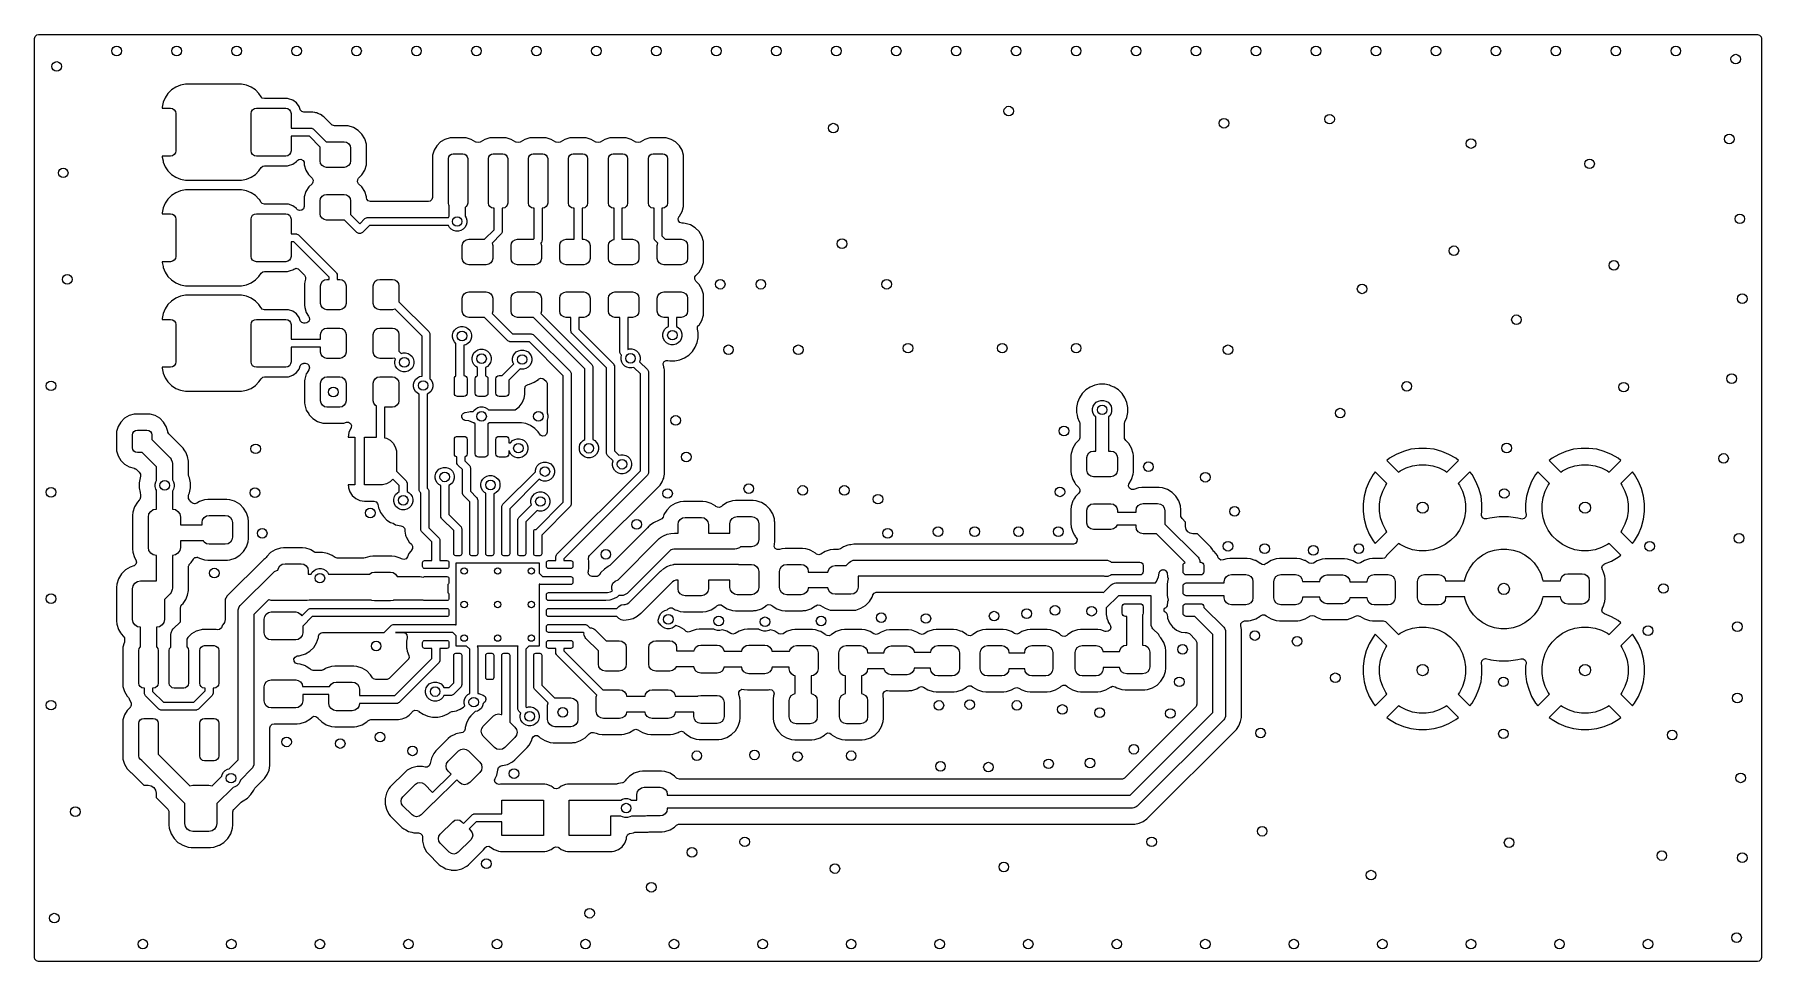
# Model space of a CAD drawing. Extents: x 5.33 to 7.46, y -5.07 to -3.93.
import ezdxf

# ---------------------------------------------------------------- set-up
doc = ezdxf.new("R2010")
doc.units = 0
doc.header["$MEASUREMENT"] = 0
doc.layers.add('BLACK', color=7, linetype='CONTINUOUS')

msp = doc.modelspace()

# ---------------------------------------------------------------- linework, layer by layer
at = {"layer": 'BLACK', "linetype": 'CONTINUOUS'}
for p, q in [((5.3297, -3.9347), (5.3305, -3.932)), ((5.3305, -3.932), (5.3326, -3.9302)), ((5.3326, -3.9302), (5.3347, -3.9297)), ((5.3347, -3.9297), (7.4507, -3.9297)), ((7.4507, -3.9297), (7.4534, -3.9305)), ((7.4534, -3.9305), (7.4552, -3.9326)), ((7.4552, -3.9326), (7.4556, -3.9347)), ((5.3297, -4.6106), (5.3297, -3.9347)), ((7.4556, -3.9347), (7.4556, -5.0664)), ((5.5036, -3.9945), (5.4984, -3.998)), ((5.5093, -3.9921), (5.5036, -3.9945)), ((5.5154, -3.9909), (5.5093, -3.9921)), ((5.5093, -3.9921), (5.5093, -3.9921)), ((5.5185, -3.9909), (5.5154, -3.9909)), ((5.5154, -3.9909), (5.5154, -3.9909)), ((5.5211, -3.9909), (5.5185, -3.9909)), ((5.5841, -3.9909), (5.5211, -3.9909)), ((5.5846, -3.9909), (5.5841, -3.9909)), ((5.5907, -3.9921), (5.5846, -3.9909)), ((5.5846, -3.9909), (5.5846, -3.9909)), ((5.5964, -3.9945), (5.5907, -3.9921)), ((5.6016, -3.998), (5.5964, -3.9945)), ((5.4882, -4.0132), (5.487, -4.0193)), ((5.4906, -4.0075), (5.4882, -4.0132)), ((5.4882, -4.0132), (5.4882, -4.0132)), ((5.494, -4.0024), (5.4906, -4.0075)), ((5.4984, -3.998), (5.494, -4.0024)), ((5.494, -4.0024), (5.494, -4.0024)), ((5.4984, -3.998), (5.4984, -3.998)), ((5.606, -4.0024), (5.6016, -3.998)), ((5.6087, -4.0064), (5.606, -4.0024)), ((5.6101, -4.0079), (5.6087, -4.0064)), ((5.6128, -4.0086), (5.6101, -4.0079)), ((5.6411, -4.0086), (5.6128, -4.0086)), ((5.6424, -4.0088), (5.6411, -4.0086)), ((5.6411, -4.0086), (5.6411, -4.0086)), ((5.6476, -4.0106), (5.6424, -4.0088)), ((5.6424, -4.0088), (5.6424, -4.0088)), ((5.6521, -4.0139), (5.6476, -4.0106)), ((5.6476, -4.0106), (5.6476, -4.0106)), ((5.6554, -4.0183), (5.6521, -4.0139)), ((5.487, -4.0193), (5.487, -4.0205)), ((5.487, -4.0205), (5.4972, -4.0205)), ((5.4972, -4.0205), (5.4997, -4.021)), ((5.4997, -4.021), (5.5018, -4.0224)), ((5.5018, -4.0224), (5.5032, -4.0245)), ((5.5032, -4.0245), (5.5037, -4.027)), ((5.5037, -4.027), (5.5037, -4.073)), ((5.5963, -4.027), (5.5968, -4.0245)), ((5.5963, -4.073), (5.5963, -4.027)), ((5.5968, -4.0245), (5.5982, -4.0224)), ((5.5982, -4.0224), (5.6003, -4.021)), ((5.6003, -4.021), (5.6028, -4.0205)), ((5.6028, -4.0205), (5.6389, -4.0205)), ((5.6389, -4.0205), (5.6414, -4.021)), ((5.6414, -4.021), (5.6436, -4.0224)), ((5.6436, -4.0224), (5.645, -4.0245)), ((5.645, -4.0245), (5.6455, -4.027)), ((5.6455, -4.027), (5.6455, -4.0451)), ((5.6567, -4.0221), (5.6554, -4.0183)), ((5.6554, -4.0183), (5.6554, -4.0183)), ((5.6568, -4.0225), (5.6567, -4.0221)), ((5.6587, -4.0246), (5.6568, -4.0225)), ((5.6613, -4.0254), (5.6587, -4.0246)), ((5.6724, -4.0254), (5.6613, -4.0254)), ((5.6748, -4.0258), (5.6724, -4.0254)), ((5.6724, -4.0254), (5.6724, -4.0254)), ((5.6724, -4.0254), (5.6724, -4.0254)), ((5.676, -4.0261), (5.6748, -4.0258)), ((5.6748, -4.0258), (5.6748, -4.0258)), ((5.6772, -4.0263), (5.676, -4.0261)), ((5.6783, -4.0268), (5.6772, -4.0263)), ((5.6772, -4.0263), (5.6772, -4.0263)), ((5.6785, -4.0269), (5.6783, -4.0268)), ((5.6783, -4.0268), (5.6783, -4.0268)), ((5.6817, -4.0282), (5.6785, -4.0269)), ((5.6837, -4.0295), (5.6817, -4.0282)), ((5.6839, -4.0297), (5.6837, -4.0295)), ((5.6857, -4.0309), (5.6839, -4.0297)), ((5.6839, -4.0297), (5.6839, -4.0297)), ((5.6893, -4.0345), (5.6857, -4.0309)), ((5.6857, -4.0309), (5.6857, -4.0309)), ((5.6954, -4.0406), (5.6893, -4.0345)), ((5.6893, -4.0345), (5.6893, -4.0345)), ((5.6455, -4.0451), (5.67, -4.0451)), ((5.668, -4.0549), (5.6455, -4.0549)), ((5.6455, -4.0549), (5.6455, -4.073)), ((5.6815, -4.0685), (5.668, -4.0549)), ((5.67, -4.0451), (5.671, -4.0452)), ((5.671, -4.0452), (5.671, -4.0452)), ((5.671, -4.0452), (5.6715, -4.0454)), ((5.6715, -4.0454), (5.6727, -4.0459)), ((5.6727, -4.0459), (5.6727, -4.0459)), ((5.6727, -4.0459), (5.6735, -4.0465)), ((5.6735, -4.0465), (5.6888, -4.0618)), ((5.6963, -4.0413), (5.6954, -4.0406)), ((5.6964, -4.0413), (5.6963, -4.0413)), ((5.6966, -4.0415), (5.6964, -4.0413)), ((5.6978, -4.0417), (5.6966, -4.0415)), ((5.6989, -4.0421), (5.6978, -4.0417)), ((5.7131, -4.0421), (5.6989, -4.0421)), ((5.7138, -4.0421), (5.7131, -4.0421)), ((5.7131, -4.0421), (5.7131, -4.0421)), ((5.7158, -4.0423), (5.7138, -4.0421)), ((5.7222, -4.0443), (5.7158, -4.0423)), ((5.728, -4.0478), (5.7222, -4.0443)), ((5.7222, -4.0443), (5.7222, -4.0443)), ((5.7222, -4.0443), (5.7222, -4.0443)), ((5.7327, -4.0525), (5.728, -4.0478)), ((5.728, -4.0478), (5.728, -4.0478)), ((5.7362, -4.0582), (5.7327, -4.0525)), ((5.7327, -4.0525), (5.7327, -4.0525)), ((5.7327, -4.0525), (5.7327, -4.0525)), ((5.7382, -4.0646), (5.7362, -4.0582)), ((5.835, -4.0588), (5.8294, -4.062)), ((5.8412, -4.0569), (5.835, -4.0588)), ((5.8425, -4.0568), (5.8412, -4.0569)), ((5.8412, -4.0569), (5.8412, -4.0569)), ((5.8427, -4.0568), (5.8425, -4.0568)), ((5.8596, -4.0568), (5.8427, -4.0568)), ((5.8598, -4.0568), (5.8596, -4.0568)), ((5.8611, -4.0569), (5.8598, -4.0568)), ((5.8673, -4.0588), (5.8611, -4.0569)), ((5.8731, -4.0622), (5.8673, -4.0588)), ((5.8842, -4.0588), (5.8784, -4.0622)), ((5.8904, -4.0569), (5.8842, -4.0588)), ((5.8918, -4.0568), (5.8904, -4.0569)), ((5.8904, -4.0569), (5.8904, -4.0569)), ((5.8919, -4.0568), (5.8918, -4.0568)), ((5.9089, -4.0568), (5.8919, -4.0568)), ((5.909, -4.0568), (5.9089, -4.0568)), ((5.9103, -4.0569), (5.909, -4.0568)), ((5.9165, -4.0588), (5.9103, -4.0569)), ((5.9224, -4.0622), (5.9165, -4.0588)), ((5.9334, -4.0588), (5.9276, -4.0622)), ((5.9396, -4.0569), (5.9334, -4.0588)), ((5.941, -4.0568), (5.9396, -4.0569)), ((5.9396, -4.0569), (5.9396, -4.0569)), ((5.9411, -4.0568), (5.941, -4.0568)), ((5.9581, -4.0568), (5.9411, -4.0568)), ((5.9582, -4.0568), (5.9581, -4.0568)), ((5.9595, -4.0569), (5.9582, -4.0568)), ((5.9657, -4.0588), (5.9595, -4.0569)), ((5.9716, -4.0622), (5.9657, -4.0588)), ((5.9826, -4.0588), (5.9768, -4.0622)), ((5.9888, -4.0569), (5.9826, -4.0588)), ((5.9902, -4.0568), (5.9888, -4.0569)), ((5.9888, -4.0569), (5.9888, -4.0569)), ((5.9903, -4.0568), (5.9902, -4.0568)), ((6.0073, -4.0568), (5.9903, -4.0568)), ((6.0074, -4.0568), (6.0073, -4.0568)), ((6.0087, -4.0569), (6.0074, -4.0568)), ((6.0149, -4.0588), (6.0087, -4.0569)), ((6.0208, -4.0622), (6.0149, -4.0588)), ((6.0318, -4.0588), (6.026, -4.0622)), ((6.0381, -4.0569), (6.0318, -4.0588)), ((6.0394, -4.0568), (6.0381, -4.0569)), ((6.0381, -4.0569), (6.0381, -4.0569)), ((6.0395, -4.0568), (6.0394, -4.0568)), ((6.0565, -4.0568), (6.0395, -4.0568)), ((6.0566, -4.0568), (6.0565, -4.0568)), ((6.0579, -4.0569), (6.0566, -4.0568)), ((6.0642, -4.0588), (6.0579, -4.0569)), ((6.07, -4.0622), (6.0642, -4.0588)), ((6.0811, -4.0588), (6.0752, -4.0622)), ((6.0873, -4.0569), (6.0811, -4.0588)), ((6.0886, -4.0568), (6.0873, -4.0569)), ((6.0873, -4.0569), (6.0873, -4.0569)), ((6.0887, -4.0568), (6.0886, -4.0568)), ((6.1057, -4.0568), (6.0887, -4.0568)), ((6.1058, -4.0568), (6.1057, -4.0568)), ((6.1072, -4.0569), (6.1058, -4.0568)), ((6.1134, -4.0588), (6.1072, -4.0569)), ((6.1189, -4.062), (6.1134, -4.0588)), ((5.4972, -4.0795), (5.487, -4.0795)), ((5.487, -4.0795), (5.487, -4.0807)), ((5.487, -4.0807), (5.4879, -4.0853)), ((5.4997, -4.079), (5.4972, -4.0795)), ((5.5018, -4.0776), (5.4997, -4.079)), ((5.5032, -4.0755), (5.5018, -4.0776)), ((5.5037, -4.073), (5.5032, -4.0755)), ((5.5968, -4.0755), (5.5963, -4.073)), ((5.5982, -4.0776), (5.5968, -4.0755)), ((5.6003, -4.079), (5.5982, -4.0776)), ((5.6028, -4.0795), (5.6003, -4.079)), ((5.6389, -4.0795), (5.6028, -4.0795)), ((5.6414, -4.079), (5.6389, -4.0795)), ((5.6436, -4.0776), (5.6414, -4.079)), ((5.645, -4.0755), (5.6436, -4.0776)), ((5.6455, -4.073), (5.645, -4.0755)), ((5.6813, -4.0696), (5.6815, -4.0685)), ((5.6813, -4.0854), (5.6813, -4.0696)), ((5.6888, -4.0618), (5.6892, -4.0618)), ((5.6892, -4.0618), (5.7108, -4.0618)), ((5.7108, -4.0618), (5.7138, -4.0624)), ((5.7138, -4.0624), (5.7164, -4.0641)), ((5.7164, -4.0641), (5.7181, -4.0666)), ((5.7181, -4.0666), (5.7187, -4.0696)), ((5.7187, -4.0696), (5.7187, -4.0854)), ((5.7384, -4.0674), (5.7382, -4.0646)), ((5.7384, -4.0876), (5.7384, -4.0674)), ((5.8197, -4.0784), (5.8196, -4.0799)), ((5.8196, -4.0799), (5.8196, -4.1304)), ((5.8216, -4.0722), (5.8197, -4.0784)), ((5.8197, -4.0784), (5.8197, -4.0784)), ((5.8248, -4.0666), (5.8216, -4.0722)), ((5.8294, -4.062), (5.8248, -4.0666)), ((5.8248, -4.0666), (5.8248, -4.0666)), ((5.8294, -4.062), (5.8294, -4.062)), ((5.8393, -4.0824), (5.8398, -4.0802)), ((5.8398, -4.0802), (5.8411, -4.0783)), ((5.8411, -4.0783), (5.843, -4.077)), ((5.843, -4.077), (5.8452, -4.0765)), ((5.8452, -4.0765), (5.8571, -4.0765)), ((5.8571, -4.0765), (5.8593, -4.077)), ((5.8593, -4.077), (5.8612, -4.0783)), ((5.8612, -4.0783), (5.8625, -4.0802)), ((5.8625, -4.0802), (5.863, -4.0824)), ((5.8735, -4.0624), (5.8731, -4.0622)), ((5.8731, -4.0622), (5.8731, -4.0622)), ((5.8762, -4.0629), (5.8735, -4.0624)), ((5.8783, -4.0621), (5.8762, -4.0629)), ((5.8784, -4.0622), (5.8783, -4.0621)), ((5.8886, -4.0824), (5.889, -4.0802)), ((5.889, -4.0802), (5.8903, -4.0783)), ((5.8903, -4.0783), (5.8922, -4.077)), ((5.8922, -4.077), (5.8945, -4.0765)), ((5.8945, -4.0765), (5.9063, -4.0765)), ((5.9063, -4.0765), (5.9085, -4.077)), ((5.9085, -4.077), (5.9104, -4.0783)), ((5.9104, -4.0783), (5.9117, -4.0802)), ((5.9117, -4.0802), (5.9122, -4.0824)), ((5.9227, -4.0624), (5.9224, -4.0622)), ((5.9224, -4.0622), (5.9224, -4.0622)), ((5.9254, -4.0629), (5.9227, -4.0624)), ((5.9275, -4.0621), (5.9254, -4.0629)), ((5.9276, -4.0622), (5.9275, -4.0621)), ((5.9378, -4.0824), (5.9382, -4.0802)), ((5.9382, -4.0802), (5.9395, -4.0783)), ((5.9395, -4.0783), (5.9414, -4.077)), ((5.9414, -4.077), (5.9437, -4.0765)), ((5.9437, -4.0765), (5.9555, -4.0765)), ((5.9555, -4.0765), (5.9577, -4.077)), ((5.9577, -4.077), (5.9597, -4.0783)), ((5.9597, -4.0783), (5.9609, -4.0802)), ((5.9609, -4.0802), (5.9614, -4.0824)), ((5.9719, -4.0624), (5.9716, -4.0622)), ((5.9716, -4.0622), (5.9716, -4.0622)), ((5.9746, -4.0629), (5.9719, -4.0624)), ((5.9767, -4.0621), (5.9746, -4.0629)), ((5.9768, -4.0622), (5.9767, -4.0621)), ((5.987, -4.0824), (5.9874, -4.0802)), ((5.9874, -4.0802), (5.9887, -4.0783)), ((5.9887, -4.0783), (5.9906, -4.077)), ((5.9906, -4.077), (5.9929, -4.0765)), ((5.9929, -4.0765), (6.0047, -4.0765)), ((6.0047, -4.0765), (6.007, -4.077)), ((6.007, -4.077), (6.0089, -4.0783)), ((6.0089, -4.0783), (6.0101, -4.0802)), ((6.0101, -4.0802), (6.0106, -4.0824)), ((6.0211, -4.0624), (6.0208, -4.0622)), ((6.0208, -4.0622), (6.0208, -4.0622)), ((6.0238, -4.0629), (6.0211, -4.0624)), ((6.0259, -4.0621), (6.0238, -4.0629)), ((6.026, -4.0622), (6.0259, -4.0621)), ((6.0362, -4.0824), (6.0366, -4.0802)), ((6.0366, -4.0802), (6.0379, -4.0783)), ((6.0379, -4.0783), (6.0398, -4.077)), ((6.0398, -4.077), (6.0421, -4.0765)), ((6.0421, -4.0765), (6.0539, -4.0765)), ((6.0539, -4.0765), (6.0562, -4.077)), ((6.0562, -4.077), (6.0581, -4.0783)), ((6.0581, -4.0783), (6.0594, -4.0802)), ((6.0594, -4.0802), (6.0598, -4.0824)), ((6.0703, -4.0624), (6.07, -4.0622)), ((6.07, -4.0622), (6.07, -4.0622)), ((6.073, -4.0629), (6.0703, -4.0624)), ((6.0752, -4.0621), (6.073, -4.0629)), ((6.0752, -4.0622), (6.0752, -4.0621)), ((6.0854, -4.0824), (6.0859, -4.0802)), ((6.0859, -4.0802), (6.0871, -4.0783)), ((6.0871, -4.0783), (6.089, -4.077)), ((6.089, -4.077), (6.0913, -4.0765)), ((6.0913, -4.0765), (6.1031, -4.0765)), ((6.1031, -4.0765), (6.1054, -4.077)), ((6.1054, -4.077), (6.1073, -4.0783)), ((6.1073, -4.0783), (6.1086, -4.0802)), ((6.1086, -4.0802), (6.109, -4.0824)), ((6.1235, -4.0666), (6.1189, -4.062)), ((6.1189, -4.062), (6.1189, -4.062)), ((6.1268, -4.0722), (6.1235, -4.0666)), ((6.1235, -4.0666), (6.1235, -4.0666)), ((6.1286, -4.0784), (6.1268, -4.0722)), ((6.1268, -4.0722), (6.1268, -4.0722)), ((6.1287, -4.0799), (6.1286, -4.0784)), ((6.1287, -4.1401), (6.1287, -4.0799)), ((5.4879, -4.0853), (5.4882, -4.0868)), ((5.4882, -4.0868), (5.4906, -4.0925)), ((5.4906, -4.0925), (5.494, -4.0976)), ((5.494, -4.0976), (5.4984, -4.102)), ((5.4984, -4.102), (5.5036, -4.1055)), ((5.5964, -4.1055), (5.6016, -4.102)), ((5.6016, -4.102), (5.606, -4.0976)), ((5.606, -4.0976), (5.6087, -4.0936)), ((5.6087, -4.0936), (5.6109, -4.0918)), ((5.6109, -4.0918), (5.6128, -4.0914)), ((5.6128, -4.0914), (5.6411, -4.0914)), ((5.6411, -4.0914), (5.6424, -4.0912)), ((5.6411, -4.0914), (5.6411, -4.0914)), ((5.6424, -4.0912), (5.6476, -4.0894)), ((5.6476, -4.0894), (5.6521, -4.0861)), ((5.6521, -4.0861), (5.6527, -4.0853)), ((5.6527, -4.0853), (5.6549, -4.0836)), ((5.6549, -4.0836), (5.6577, -4.0834)), ((5.6577, -4.0834), (5.6602, -4.0847)), ((5.6602, -4.0847), (5.6615, -4.0871)), ((5.6615, -4.0871), (5.6616, -4.0878)), ((5.6616, -4.0878), (5.6618, -4.0904)), ((5.6618, -4.0904), (5.6638, -4.0968)), ((5.6638, -4.0968), (5.6638, -4.0968)), ((5.6638, -4.0968), (5.6638, -4.0968)), ((5.6638, -4.0968), (5.667, -4.102)), ((5.667, -4.102), (5.6673, -4.1025)), ((5.6673, -4.1025), (5.6673, -4.1025)), ((5.6673, -4.1025), (5.6713, -4.1065)), ((5.6819, -4.0884), (5.6813, -4.0854)), ((5.6836, -4.091), (5.6819, -4.0884)), ((5.6862, -4.0927), (5.6836, -4.091)), ((5.6892, -4.0933), (5.6862, -4.0927)), ((5.7108, -4.0933), (5.6892, -4.0933)), ((5.7138, -4.0927), (5.7108, -4.0933)), ((5.7164, -4.091), (5.7138, -4.0927)), ((5.7181, -4.0884), (5.7164, -4.091)), ((5.7187, -4.0854), (5.7181, -4.0884)), ((5.7287, -4.1065), (5.7327, -4.1025)), ((5.7327, -4.1025), (5.7362, -4.0968)), ((5.7327, -4.1025), (5.7327, -4.1025)), ((5.7362, -4.0968), (5.7382, -4.0904)), ((5.7382, -4.0904), (5.7384, -4.0876)), ((5.8393, -4.1376), (5.8393, -4.0824)), ((5.863, -4.0824), (5.863, -4.1376)), ((5.8886, -4.1376), (5.8886, -4.0824)), ((5.9122, -4.0824), (5.9122, -4.1376)), ((5.9378, -4.1376), (5.9378, -4.0824)), ((5.9614, -4.0824), (5.9614, -4.1376)), ((5.987, -4.1376), (5.987, -4.0824)), ((6.0106, -4.0824), (6.0106, -4.1376)), ((6.0362, -4.1376), (6.0362, -4.0824)), ((6.0598, -4.0824), (6.0598, -4.1376)), ((6.0854, -4.1376), (6.0854, -4.0824)), ((6.109, -4.0824), (6.109, -4.1376)), ((5.5036, -4.1055), (5.5093, -4.1079)), ((5.5093, -4.1221), (5.5036, -4.1245)), ((5.5093, -4.1079), (5.5154, -4.1091)), ((5.5154, -4.1209), (5.5093, -4.1221)), ((5.5093, -4.1221), (5.5093, -4.1221)), ((5.5154, -4.1091), (5.5154, -4.1091)), ((5.5154, -4.1091), (5.5846, -4.1091)), ((5.5185, -4.1209), (5.5154, -4.1209)), ((5.5154, -4.1209), (5.5154, -4.1209)), ((5.5211, -4.1209), (5.5185, -4.1209)), ((5.5841, -4.1209), (5.5211, -4.1209)), ((5.5846, -4.1209), (5.5841, -4.1209)), ((5.5846, -4.1091), (5.5907, -4.1079)), ((5.5846, -4.1091), (5.5846, -4.1091)), ((5.5907, -4.1221), (5.5846, -4.1209)), ((5.5846, -4.1209), (5.5846, -4.1209)), ((5.5907, -4.1079), (5.5964, -4.1055)), ((5.5964, -4.1245), (5.5907, -4.1221)), ((5.6638, -4.1232), (5.6618, -4.1296)), ((5.6673, -4.1175), (5.6638, -4.1232)), ((5.6638, -4.1232), (5.6638, -4.1232)), ((5.6713, -4.1135), (5.6673, -4.1175)), ((5.6673, -4.1175), (5.6673, -4.1175)), ((5.6713, -4.1065), (5.6726, -4.1089)), ((5.6724, -4.1117), (5.6713, -4.1135)), ((5.6726, -4.1089), (5.6724, -4.1117)), ((5.7274, -4.1111), (5.7276, -4.1083)), ((5.7287, -4.1135), (5.7274, -4.1111)), ((5.7276, -4.1083), (5.7287, -4.1065)), ((5.7327, -4.1175), (5.7287, -4.1135)), ((5.7362, -4.1232), (5.7327, -4.1175)), ((5.7327, -4.1175), (5.7327, -4.1175)), ((5.7327, -4.1175), (5.7327, -4.1175)), ((5.7382, -4.1296), (5.7362, -4.1232)), ((5.4882, -4.1432), (5.487, -4.1493)), ((5.4906, -4.1375), (5.4882, -4.1432)), ((5.4882, -4.1432), (5.4882, -4.1432)), ((5.494, -4.1324), (5.4906, -4.1375)), ((5.4984, -4.128), (5.494, -4.1324)), ((5.494, -4.1324), (5.494, -4.1324)), ((5.5036, -4.1245), (5.4984, -4.128)), ((5.4984, -4.128), (5.4984, -4.128)), ((5.6016, -4.128), (5.5964, -4.1245)), ((5.606, -4.1324), (5.6016, -4.128)), ((5.6065, -4.1331), (5.606, -4.1324)), ((5.6087, -4.1364), (5.6065, -4.1331)), ((5.6101, -4.1379), (5.6087, -4.1364)), ((5.6128, -4.1386), (5.6101, -4.1379)), ((5.6411, -4.1386), (5.6128, -4.1386)), ((5.6424, -4.1388), (5.6411, -4.1386)), ((5.6411, -4.1386), (5.6411, -4.1386)), ((5.6476, -4.1406), (5.6424, -4.1388)), ((5.6424, -4.1388), (5.6424, -4.1388)), ((5.6521, -4.1439), (5.6476, -4.1406)), ((5.6476, -4.1406), (5.6476, -4.1406)), ((5.6526, -4.1447), (5.6521, -4.1439)), ((5.6521, -4.1439), (5.6521, -4.1439)), ((5.6521, -4.1439), (5.6521, -4.1439)), ((5.6534, -4.1455), (5.6526, -4.1447)), ((5.6559, -4.1466), (5.6534, -4.1455)), ((5.6608, -4.1444), (5.6587, -4.1462)), ((5.6616, -4.1417), (5.6608, -4.1444)), ((5.6618, -4.1304), (5.6616, -4.1324)), ((5.6616, -4.1324), (5.6616, -4.1324)), ((5.6616, -4.1324), (5.6616, -4.1417)), ((5.6618, -4.1296), (5.6618, -4.1304)), ((5.6813, -4.1346), (5.6819, -4.1316)), ((5.6813, -4.1504), (5.6813, -4.1346)), ((5.6819, -4.1316), (5.6836, -4.129)), ((5.6836, -4.129), (5.6862, -4.1273)), ((5.6862, -4.1273), (5.6892, -4.1267)), ((5.6892, -4.1267), (5.7108, -4.1267)), ((5.7108, -4.1267), (5.7138, -4.1273)), ((5.7138, -4.1273), (5.7164, -4.129)), ((5.7164, -4.129), (5.7181, -4.1316)), ((5.7181, -4.1316), (5.7187, -4.1346)), ((5.7187, -4.1346), (5.7187, -4.1504)), ((5.7383, -4.1309), (5.7382, -4.1296)), ((5.7382, -4.1296), (5.7382, -4.1296)), ((5.7387, -4.1325), (5.7383, -4.1309)), ((5.7405, -4.1346), (5.7387, -4.1325)), ((5.7432, -4.1354), (5.7405, -4.1346)), ((5.8147, -4.1354), (5.7432, -4.1354)), ((5.8167, -4.1349), (5.8147, -4.1354)), ((5.8188, -4.1331), (5.8167, -4.1349)), ((5.8196, -4.1304), (5.8188, -4.1331)), ((5.8398, -4.1398), (5.8393, -4.1376)), ((5.8402, -4.1404), (5.8398, -4.1398)), ((5.8402, -4.1536), (5.8402, -4.1404)), ((5.8612, -4.1417), (5.8598, -4.1427)), ((5.8598, -4.1427), (5.8598, -4.1536)), ((5.8625, -4.1398), (5.8612, -4.1417)), ((5.863, -4.1376), (5.8625, -4.1398)), ((5.889, -4.1398), (5.8886, -4.1376)), ((5.8903, -4.1417), (5.889, -4.1398)), ((5.8922, -4.143), (5.8903, -4.1417)), ((5.8945, -4.1435), (5.8922, -4.143)), ((5.8954, -4.1435), (5.8945, -4.1435)), ((5.8954, -4.1701), (5.8954, -4.1435)), ((5.9063, -4.1435), (5.9053, -4.1435)), ((5.9053, -4.1435), (5.9053, -4.1722)), ((5.9085, -4.143), (5.9063, -4.1435)), ((5.9104, -4.1417), (5.9085, -4.143)), ((5.9117, -4.1398), (5.9104, -4.1417)), ((5.9122, -4.1376), (5.9117, -4.1398)), ((5.9382, -4.1398), (5.9378, -4.1376)), ((5.9395, -4.1417), (5.9382, -4.1398)), ((5.9414, -4.143), (5.9395, -4.1417)), ((5.9437, -4.1435), (5.9414, -4.143)), ((5.9447, -4.1435), (5.9437, -4.1435)), ((5.9447, -4.1809), (5.9447, -4.1435)), ((5.9555, -4.1435), (5.9545, -4.1435)), ((5.9545, -4.1435), (5.9545, -4.1829)), ((5.9577, -4.143), (5.9555, -4.1435)), ((5.9597, -4.1417), (5.9577, -4.143)), ((5.9609, -4.1398), (5.9597, -4.1417)), ((5.9614, -4.1376), (5.9609, -4.1398)), ((5.9874, -4.1398), (5.987, -4.1376)), ((5.9887, -4.1417), (5.9874, -4.1398)), ((5.9906, -4.143), (5.9887, -4.1417)), ((5.9929, -4.1435), (5.9906, -4.143)), ((5.9939, -4.1435), (5.9929, -4.1435)), ((5.9939, -4.1818), (5.9939, -4.1435)), ((6.0047, -4.1435), (6.0037, -4.1435)), ((6.0037, -4.1435), (6.0037, -4.1818)), ((6.007, -4.143), (6.0047, -4.1435)), ((6.0089, -4.1417), (6.007, -4.143)), ((6.0101, -4.1398), (6.0089, -4.1417)), ((6.0106, -4.1376), (6.0101, -4.1398)), ((6.0366, -4.1398), (6.0362, -4.1376)), ((6.0379, -4.1417), (6.0366, -4.1398)), ((6.0398, -4.143), (6.0379, -4.1417)), ((6.0421, -4.1435), (6.0398, -4.143)), ((6.0431, -4.1435), (6.0421, -4.1435)), ((6.0431, -4.182), (6.0431, -4.1435)), ((6.0539, -4.1435), (6.0529, -4.1435)), ((6.0529, -4.1435), (6.0529, -4.1818)), ((6.0562, -4.143), (6.0539, -4.1435)), ((6.0581, -4.1417), (6.0562, -4.143)), ((6.0594, -4.1398), (6.0581, -4.1417)), ((6.0598, -4.1376), (6.0594, -4.1398)), ((6.0859, -4.1398), (6.0854, -4.1376)), ((6.0871, -4.1417), (6.0859, -4.1398)), ((6.089, -4.143), (6.0871, -4.1417)), ((6.0913, -4.1435), (6.089, -4.143)), ((6.0923, -4.1435), (6.0913, -4.1435)), ((6.0923, -4.1797), (6.0923, -4.1435)), ((6.1031, -4.1435), (6.1021, -4.1435)), ((6.1021, -4.1435), (6.1021, -4.1777)), ((6.1054, -4.143), (6.1031, -4.1435)), ((6.1073, -4.1417), (6.1054, -4.143)), ((6.1086, -4.1398), (6.1073, -4.1417)), ((6.109, -4.1376), (6.1086, -4.1398)), ((6.1268, -4.1478), (6.1286, -4.1416)), ((6.1286, -4.1416), (6.1287, -4.1401)), ((5.487, -4.1493), (5.487, -4.1505)), ((5.487, -4.1505), (5.4972, -4.1505)), ((5.4972, -4.1505), (5.4997, -4.151)), ((5.4997, -4.151), (5.5018, -4.1524)), ((5.5018, -4.1524), (5.5032, -4.1545)), ((5.5032, -4.1545), (5.5037, -4.157)), ((5.5037, -4.157), (5.5037, -4.203)), ((5.5963, -4.157), (5.5968, -4.1545)), ((5.5963, -4.203), (5.5963, -4.157)), ((5.5968, -4.1545), (5.5982, -4.1524)), ((5.5982, -4.1524), (5.6003, -4.151)), ((5.6003, -4.151), (5.6028, -4.1505)), ((5.6028, -4.1505), (5.6389, -4.1505)), ((5.6389, -4.1505), (5.6414, -4.151)), ((5.6414, -4.151), (5.6436, -4.1524)), ((5.6436, -4.1524), (5.645, -4.1545)), ((5.645, -4.1545), (5.6455, -4.157)), ((5.6455, -4.157), (5.6455, -4.1751)), ((5.6587, -4.1462), (5.6559, -4.1466)), ((5.6819, -4.1534), (5.6813, -4.1504)), ((5.6836, -4.1559), (5.6819, -4.1534)), ((5.6862, -4.1576), (5.6836, -4.1559)), ((5.6892, -4.1582), (5.6862, -4.1576)), ((5.7108, -4.1582), (5.6892, -4.1582)), ((5.7112, -4.1582), (5.7108, -4.1582)), ((5.7265, -4.1735), (5.7112, -4.1582)), ((5.7187, -4.1504), (5.7185, -4.1515)), ((5.7185, -4.1515), (5.73, -4.163)), ((5.73, -4.163), (5.7365, -4.1565)), ((5.742, -4.1649), (5.7335, -4.1735)), ((5.7365, -4.1565), (5.7373, -4.1559)), ((5.7373, -4.1559), (5.7383, -4.1555)), ((5.7373, -4.1559), (5.7373, -4.1559)), ((5.7383, -4.1555), (5.739, -4.1552)), ((5.739, -4.1552), (5.74, -4.1551)), ((5.739, -4.1552), (5.739, -4.1552)), ((5.74, -4.1551), (5.8393, -4.1551)), ((5.8393, -4.1649), (5.742, -4.1649)), ((5.8393, -4.1551), (5.8402, -4.1536)), ((5.8406, -4.1672), (5.8393, -4.1649)), ((5.8609, -4.1645), (5.8594, -4.1672)), ((5.8598, -4.1536), (5.8609, -4.1555)), ((5.8609, -4.1555), (5.8617, -4.1585)), ((5.8617, -4.1615), (5.8609, -4.1645)), ((5.8617, -4.1585), (5.8617, -4.1615)), ((6.1219, -4.1564), (6.1231, -4.1539)), ((6.1223, -4.1592), (6.1219, -4.1564)), ((6.1241, -4.1613), (6.1223, -4.1592)), ((6.1231, -4.1539), (6.1233, -4.1536)), ((6.1233, -4.1536), (6.1235, -4.1534)), ((6.1235, -4.1534), (6.1268, -4.1478)), ((6.1235, -4.1534), (6.1235, -4.1534)), ((6.1268, -4.1621), (6.1241, -4.1613)), ((6.1281, -4.1621), (6.1268, -4.1621)), ((6.1288, -4.1621), (6.1281, -4.1621)), ((6.1281, -4.1621), (6.1281, -4.1621)), ((6.1308, -4.1623), (6.1288, -4.1621)), ((6.1372, -4.1643), (6.1308, -4.1623)), ((6.143, -4.1678), (6.1372, -4.1643)), ((6.1372, -4.1643), (6.1372, -4.1643)), ((6.1372, -4.1643), (6.1372, -4.1643)), ((5.6455, -4.1751), (5.651, -4.1751)), ((5.649, -4.1849), (5.6455, -4.1849)), ((5.6455, -4.1849), (5.6455, -4.203)), ((5.6926, -4.2286), (5.649, -4.1849)), ((5.651, -4.1751), (5.652, -4.1752)), ((5.652, -4.1752), (5.652, -4.1752)), ((5.652, -4.1752), (5.6525, -4.1754)), ((5.6525, -4.1754), (5.6537, -4.1759)), ((5.6537, -4.1759), (5.6537, -4.1759)), ((5.6537, -4.1759), (5.6545, -4.1765)), ((5.6545, -4.1765), (5.701, -4.223)), ((5.7273, -4.1741), (5.7265, -4.1735)), ((5.729, -4.1748), (5.7273, -4.1741)), ((5.731, -4.1748), (5.729, -4.1748)), ((5.7327, -4.1741), (5.731, -4.1748)), ((5.7335, -4.1735), (5.7327, -4.1741)), ((5.8428, -4.1694), (5.8406, -4.1672)), ((5.8455, -4.1709), (5.8428, -4.1694)), ((5.8485, -4.1717), (5.8455, -4.1709)), ((5.8515, -4.1717), (5.8485, -4.1717)), ((5.8545, -4.1709), (5.8515, -4.1717)), ((5.8572, -4.1694), (5.8545, -4.1709)), ((5.8563, -4.1896), (5.8569, -4.1866)), ((5.8569, -4.1866), (5.8586, -4.1841)), ((5.8594, -4.1672), (5.8572, -4.1694)), ((5.8586, -4.1841), (5.8612, -4.1824)), ((5.8612, -4.1824), (5.8642, -4.1818)), ((5.8642, -4.1818), (5.8838, -4.1818)), ((5.8838, -4.1818), (5.8954, -4.1701)), ((5.9038, -4.1756), (5.893, -4.1865)), ((5.893, -4.1865), (5.8931, -4.1866)), ((5.8931, -4.1866), (5.8937, -4.1896)), ((5.9045, -4.1749), (5.9038, -4.1756)), ((5.9052, -4.1731), (5.9045, -4.1749)), ((5.9053, -4.1722), (5.9052, -4.1731)), ((5.9052, -4.1731), (5.9052, -4.1731)), ((5.9163, -4.1896), (5.9169, -4.1866)), ((5.9169, -4.1866), (5.9186, -4.1841)), ((5.9186, -4.1841), (5.9212, -4.1824)), ((5.9212, -4.1824), (5.9242, -4.1818)), ((5.9242, -4.1818), (5.9438, -4.1818)), ((5.9438, -4.1818), (5.9447, -4.1809)), ((5.9531, -4.1864), (5.953, -4.1865)), ((5.953, -4.1865), (5.9531, -4.1866)), ((5.9537, -4.1857), (5.9531, -4.1864)), ((5.9531, -4.1866), (5.9537, -4.1896)), ((5.9542, -4.1843), (5.9537, -4.1857)), ((5.9537, -4.1857), (5.9537, -4.1857)), ((5.9544, -4.1839), (5.9542, -4.1843)), ((5.9545, -4.1829), (5.9544, -4.1839)), ((5.9544, -4.1839), (5.9544, -4.1839)), ((5.9763, -4.1896), (5.9769, -4.1866)), ((5.9769, -4.1866), (5.9786, -4.1841)), ((5.9786, -4.1841), (5.9812, -4.1824)), ((5.9812, -4.1824), (5.9842, -4.1818)), ((5.9842, -4.1818), (5.9939, -4.1818)), ((6.0037, -4.1818), (6.0058, -4.1818)), ((6.0058, -4.1818), (6.0088, -4.1824)), ((6.0088, -4.1824), (6.0114, -4.1841)), ((6.0114, -4.1841), (6.0131, -4.1866)), ((6.0131, -4.1866), (6.0137, -4.1896)), ((6.0363, -4.1896), (6.0369, -4.1866)), ((6.0369, -4.1866), (6.0386, -4.1841)), ((6.0386, -4.1841), (6.0412, -4.1824)), ((6.0412, -4.1824), (6.0431, -4.182)), ((6.0529, -4.1818), (6.0658, -4.1818)), ((6.0658, -4.1818), (6.0688, -4.1824)), ((6.0688, -4.1824), (6.0714, -4.1841)), ((6.0714, -4.1841), (6.0731, -4.1866)), ((6.0731, -4.1866), (6.0737, -4.1896)), ((6.0924, -4.1807), (6.0923, -4.1797)), ((6.0931, -4.1825), (6.0924, -4.1807)), ((6.0937, -4.1832), (6.0931, -4.1825)), ((6.0931, -4.1825), (6.0931, -4.1825)), ((6.097, -4.1865), (6.0937, -4.1832)), ((6.0963, -4.1896), (6.0969, -4.1866)), ((6.0969, -4.1866), (6.097, -4.1865)), ((6.1021, -4.1777), (6.1062, -4.1818)), ((6.1062, -4.1818), (6.1258, -4.1818)), ((6.1258, -4.1818), (6.1288, -4.1824)), ((6.1288, -4.1824), (6.1314, -4.1841)), ((6.1314, -4.1841), (6.1331, -4.1866)), ((6.1331, -4.1866), (6.1337, -4.1896)), ((6.1477, -4.1725), (6.143, -4.1678)), ((6.143, -4.1678), (6.143, -4.1678)), ((6.1512, -4.1782), (6.1477, -4.1725)), ((6.1477, -4.1725), (6.1477, -4.1725)), ((6.1477, -4.1725), (6.1477, -4.1725)), ((6.1532, -4.1846), (6.1512, -4.1782)), ((6.1534, -4.1874), (6.1532, -4.1846)), ((6.1534, -4.2076), (6.1534, -4.1874)), ((5.4997, -4.209), (5.4972, -4.2095)), ((5.5018, -4.2076), (5.4997, -4.209)), ((5.5032, -4.2055), (5.5018, -4.2076)), ((5.5037, -4.203), (5.5032, -4.2055)), ((5.5968, -4.2055), (5.5963, -4.203)), ((5.5982, -4.2076), (5.5968, -4.2055)), ((5.6003, -4.209), (5.5982, -4.2076)), ((5.6028, -4.2095), (5.6003, -4.209)), ((5.6414, -4.209), (5.6389, -4.2095)), ((5.6436, -4.2076), (5.6414, -4.209)), ((5.645, -4.2055), (5.6436, -4.2076)), ((5.6455, -4.203), (5.645, -4.2055)), ((5.8563, -4.2054), (5.8563, -4.1896)), ((5.8569, -4.2084), (5.8563, -4.2054)), ((5.8586, -4.211), (5.8569, -4.2084)), ((5.8931, -4.2084), (5.8914, -4.211)), ((5.8937, -4.2054), (5.8931, -4.2084)), ((5.8937, -4.1896), (5.8937, -4.2054)), ((5.9163, -4.2054), (5.9163, -4.1896)), ((5.9169, -4.2084), (5.9163, -4.2054)), ((5.9186, -4.211), (5.9169, -4.2084)), ((5.9531, -4.2084), (5.9514, -4.211)), ((5.9537, -4.2054), (5.9531, -4.2084)), ((5.9537, -4.1896), (5.9537, -4.2054)), ((5.9763, -4.2054), (5.9763, -4.1896)), ((5.9769, -4.2084), (5.9763, -4.2054)), ((5.9786, -4.211), (5.9769, -4.2084)), ((6.0131, -4.2084), (6.0114, -4.211)), ((6.0137, -4.2054), (6.0131, -4.2084)), ((6.0137, -4.1896), (6.0137, -4.2054)), ((6.0363, -4.2054), (6.0363, -4.1896)), ((6.0369, -4.2084), (6.0363, -4.2054)), ((6.0386, -4.211), (6.0369, -4.2084)), ((6.0731, -4.2084), (6.0714, -4.211)), ((6.0737, -4.2054), (6.0731, -4.2084)), ((6.0737, -4.1896), (6.0737, -4.2054)), ((6.0963, -4.2054), (6.0963, -4.1896)), ((6.0969, -4.2084), (6.0963, -4.2054)), ((6.0986, -4.211), (6.0969, -4.2084)), ((6.1331, -4.2084), (6.1314, -4.211)), ((6.1337, -4.2054), (6.1331, -4.2084)), ((6.1337, -4.1896), (6.1337, -4.2054)), ((6.1532, -4.2104), (6.1534, -4.2076)), ((5.4972, -4.2095), (5.487, -4.2095)), ((5.487, -4.2095), (5.487, -4.2107)), ((5.487, -4.2107), (5.4879, -4.2154)), ((5.4879, -4.2154), (5.4882, -4.2168)), ((5.4882, -4.2168), (5.4906, -4.2225)), ((5.4906, -4.2225), (5.494, -4.2276)), ((5.494, -4.2276), (5.4984, -4.232)), ((5.6016, -4.232), (5.606, -4.2276)), ((5.6389, -4.2095), (5.6028, -4.2095)), ((5.606, -4.2276), (5.6087, -4.2236)), ((5.6087, -4.2236), (5.6109, -4.2218)), ((5.6109, -4.2218), (5.6128, -4.2214)), ((5.6128, -4.2214), (5.6411, -4.2214)), ((5.6411, -4.2214), (5.6424, -4.2212)), ((5.6411, -4.2214), (5.6411, -4.2214)), ((5.6424, -4.2212), (5.645, -4.2203)), ((5.645, -4.2203), (5.6476, -4.2194)), ((5.6476, -4.2194), (5.6488, -4.2186)), ((5.6476, -4.2194), (5.6476, -4.2194)), ((5.6476, -4.2194), (5.6476, -4.2194)), ((5.6488, -4.2186), (5.6501, -4.2181)), ((5.6501, -4.2181), (5.6514, -4.2176)), ((5.6514, -4.2176), (5.6514, -4.2176)), ((5.6514, -4.2176), (5.6514, -4.2176)), ((5.6514, -4.2176), (5.6527, -4.2179)), ((5.6527, -4.2179), (5.6541, -4.2182)), ((5.6541, -4.2182), (5.6541, -4.2182)), ((5.6541, -4.2182), (5.6541, -4.2182)), ((5.6541, -4.2182), (5.6552, -4.219)), ((5.6552, -4.219), (5.6621, -4.2259)), ((5.6621, -4.2259), (5.6634, -4.2284)), ((5.6634, -4.2284), (5.6633, -4.2309)), ((5.6926, -4.2313), (5.6926, -4.2286)), ((5.701, -4.223), (5.7016, -4.2238)), ((5.7016, -4.2238), (5.7021, -4.2249)), ((5.7021, -4.2249), (5.7023, -4.2256)), ((5.7023, -4.2256), (5.7024, -4.2265)), ((5.7024, -4.2265), (5.7024, -4.2313)), ((5.8612, -4.2127), (5.8586, -4.211)), ((5.8642, -4.2133), (5.8612, -4.2127)), ((5.8858, -4.2133), (5.8642, -4.2133)), ((5.8888, -4.2127), (5.8858, -4.2133)), ((5.8914, -4.211), (5.8888, -4.2127)), ((5.9212, -4.2127), (5.9186, -4.211)), ((5.9242, -4.2133), (5.9212, -4.2127)), ((5.9458, -4.2133), (5.9242, -4.2133)), ((5.9488, -4.2127), (5.9458, -4.2133)), ((5.9514, -4.211), (5.9488, -4.2127)), ((5.9812, -4.2127), (5.9786, -4.211)), ((5.9842, -4.2133), (5.9812, -4.2127)), ((6.0058, -4.2133), (5.9842, -4.2133)), ((6.0088, -4.2127), (6.0058, -4.2133)), ((6.0114, -4.211), (6.0088, -4.2127)), ((6.0412, -4.2127), (6.0386, -4.211)), ((6.0442, -4.2133), (6.0412, -4.2127)), ((6.0658, -4.2133), (6.0442, -4.2133)), ((6.0688, -4.2127), (6.0658, -4.2133)), ((6.0714, -4.211), (6.0688, -4.2127)), ((6.1012, -4.2127), (6.0986, -4.211)), ((6.1042, -4.2133), (6.1012, -4.2127)), ((6.1258, -4.2133), (6.1042, -4.2133)), ((6.1288, -4.2127), (6.1258, -4.2133)), ((6.1314, -4.211), (6.1288, -4.2127)), ((6.1424, -4.2311), (6.1426, -4.2283)), ((6.1426, -4.2283), (6.1437, -4.2265)), ((6.1437, -4.2265), (6.1477, -4.2225)), ((6.1477, -4.2225), (6.1512, -4.2168)), ((6.1477, -4.2225), (6.1477, -4.2225)), ((6.1512, -4.2168), (6.1532, -4.2104)), ((5.4984, -4.232), (5.5036, -4.2355)), ((5.5036, -4.2355), (5.5093, -4.2379)), ((5.5093, -4.2379), (5.5154, -4.2391)), ((5.5154, -4.2509), (5.5093, -4.2521)), ((5.5154, -4.2391), (5.5154, -4.2391)), ((5.5154, -4.2391), (5.5846, -4.2391)), ((5.5185, -4.2509), (5.5154, -4.2509)), ((5.5154, -4.2509), (5.5154, -4.2509)), ((5.5211, -4.2509), (5.5185, -4.2509)), ((5.5841, -4.2509), (5.5211, -4.2509)), ((5.5846, -4.2509), (5.5841, -4.2509)), ((5.5846, -4.2391), (5.5907, -4.2379)), ((5.5846, -4.2391), (5.5846, -4.2391)), ((5.5907, -4.2521), (5.5846, -4.2509)), ((5.5846, -4.2509), (5.5846, -4.2509)), ((5.5907, -4.2379), (5.5964, -4.2355)), ((5.5964, -4.2355), (5.6016, -4.232)), ((5.6623, -4.2342), (5.6621, -4.2369)), ((5.6621, -4.2369), (5.6621, -4.2631)), ((5.6633, -4.2309), (5.6623, -4.2342)), ((5.6818, -4.2392), (5.6824, -4.2362)), ((5.6818, -4.2608), (5.6818, -4.2392)), ((5.6824, -4.2362), (5.6841, -4.2336)), ((5.6841, -4.2336), (5.6866, -4.2319)), ((5.6866, -4.2319), (5.6896, -4.2313)), ((5.6896, -4.2313), (5.6926, -4.2313)), ((5.7024, -4.2313), (5.7054, -4.2313)), ((5.7054, -4.2313), (5.7084, -4.2319)), ((5.7084, -4.2319), (5.711, -4.2336)), ((5.711, -4.2336), (5.7127, -4.2362)), ((5.7127, -4.2362), (5.7133, -4.2392)), ((5.7133, -4.2392), (5.7133, -4.2608)), ((5.7467, -4.2392), (5.7473, -4.2362)), ((5.7467, -4.2608), (5.7467, -4.2392)), ((5.7473, -4.2362), (5.749, -4.2336)), ((5.749, -4.2336), (5.7516, -4.2319)), ((5.7516, -4.2319), (5.7546, -4.2313)), ((5.7546, -4.2313), (5.7704, -4.2313)), ((5.7704, -4.2313), (5.7734, -4.2319)), ((5.7734, -4.2319), (5.7759, -4.2336)), ((5.7759, -4.2336), (5.7776, -4.2362)), ((5.7776, -4.2362), (5.7782, -4.2392)), ((5.7782, -4.2392), (5.7782, -4.2588)), ((5.8563, -4.2546), (5.8569, -4.2516)), ((5.8569, -4.2516), (5.8586, -4.249)), ((5.8586, -4.249), (5.8612, -4.2473)), ((5.8612, -4.2473), (5.8642, -4.2467)), ((5.8642, -4.2467), (5.8858, -4.2467)), ((5.8858, -4.2467), (5.8888, -4.2473)), ((5.8888, -4.2473), (5.8914, -4.249)), ((5.8914, -4.249), (5.8931, -4.2516)), ((5.8931, -4.2516), (5.8937, -4.2546)), ((5.9163, -4.2546), (5.9169, -4.2516)), ((5.9169, -4.2516), (5.9186, -4.249)), ((5.9186, -4.249), (5.9212, -4.2473)), ((5.9212, -4.2473), (5.9242, -4.2467)), ((5.9242, -4.2467), (5.9458, -4.2467)), ((5.9458, -4.2467), (5.9488, -4.2473)), ((5.9488, -4.2473), (5.9514, -4.249)), ((5.9514, -4.249), (5.9531, -4.2516)), ((5.9531, -4.2516), (5.9537, -4.2546)), ((5.9763, -4.2546), (5.9769, -4.2516)), ((5.9769, -4.2516), (5.9786, -4.249)), ((5.9786, -4.249), (5.9812, -4.2473)), ((5.9812, -4.2473), (5.9842, -4.2467)), ((5.9842, -4.2467), (6.0058, -4.2467)), ((6.0058, -4.2467), (6.0088, -4.2473)), ((6.0088, -4.2473), (6.0114, -4.249)), ((6.0114, -4.249), (6.0131, -4.2516)), ((6.0131, -4.2516), (6.0137, -4.2546)), ((6.0363, -4.2546), (6.0369, -4.2516)), ((6.0369, -4.2516), (6.0386, -4.249)), ((6.0386, -4.249), (6.0412, -4.2473)), ((6.0412, -4.2473), (6.0442, -4.2467)), ((6.0442, -4.2467), (6.0658, -4.2467)), ((6.0658, -4.2467), (6.0688, -4.2473)), ((6.0688, -4.2473), (6.0714, -4.249)), ((6.0714, -4.249), (6.0731, -4.2516)), ((6.0731, -4.2516), (6.0737, -4.2546)), ((6.0963, -4.2546), (6.0969, -4.2516)), ((6.0969, -4.2516), (6.0986, -4.249)), ((6.0986, -4.249), (6.1012, -4.2473)), ((6.1012, -4.2473), (6.1042, -4.2467)), ((6.1042, -4.2467), (6.1258, -4.2467)), ((6.1258, -4.2467), (6.1288, -4.2473)), ((6.1288, -4.2473), (6.1314, -4.249)), ((6.1314, -4.249), (6.1331, -4.2516)), ((6.1331, -4.2516), (6.1337, -4.2546)), ((6.1437, -4.2335), (6.1424, -4.2311)), ((6.1477, -4.2375), (6.1437, -4.2335)), ((6.1512, -4.2432), (6.1477, -4.2375)), ((6.1477, -4.2375), (6.1477, -4.2375)), ((6.1477, -4.2375), (6.1477, -4.2375)), ((6.1532, -4.2496), (6.1512, -4.2432)), ((6.1534, -4.2524), (6.1532, -4.2496)), ((5.4906, -4.2675), (5.4882, -4.2732)), ((5.494, -4.2624), (5.4906, -4.2675)), ((5.4984, -4.258), (5.494, -4.2624)), ((5.494, -4.2624), (5.494, -4.2624)), ((5.5036, -4.2545), (5.4984, -4.258)), ((5.4984, -4.258), (5.4984, -4.258)), ((5.5093, -4.2521), (5.5036, -4.2545)), ((5.5093, -4.2521), (5.5093, -4.2521)), ((5.5964, -4.2545), (5.5907, -4.2521)), ((5.6016, -4.258), (5.5964, -4.2545)), ((5.606, -4.2624), (5.6016, -4.258)), ((5.6083, -4.2658), (5.606, -4.2624)), ((5.6087, -4.2664), (5.6083, -4.2658)), ((5.6101, -4.2679), (5.6087, -4.2664)), ((5.6128, -4.2686), (5.6101, -4.2679)), ((5.6411, -4.2686), (5.6128, -4.2686)), ((5.6424, -4.2688), (5.6411, -4.2686)), ((5.6411, -4.2686), (5.6411, -4.2686)), ((5.6476, -4.2706), (5.6424, -4.2688)), ((5.6424, -4.2688), (5.6424, -4.2688)), ((5.6521, -4.2739), (5.6476, -4.2706)), ((5.6476, -4.2706), (5.6476, -4.2706)), ((5.6621, -4.2631), (5.6623, -4.2658)), ((5.6623, -4.2658), (5.6643, -4.2722)), ((5.6643, -4.2722), (5.6643, -4.2722)), ((5.6643, -4.2722), (5.6643, -4.2722)), ((5.6643, -4.2722), (5.6669, -4.2765)), ((5.6824, -4.2638), (5.6818, -4.2608)), ((5.6841, -4.2664), (5.6824, -4.2638)), ((5.6866, -4.2681), (5.6841, -4.2664)), ((5.6896, -4.2687), (5.6866, -4.2681)), ((5.7054, -4.2687), (5.6896, -4.2687)), ((5.7084, -4.2681), (5.7054, -4.2687)), ((5.711, -4.2664), (5.7084, -4.2681)), ((5.7127, -4.2638), (5.711, -4.2664)), ((5.7133, -4.2608), (5.7127, -4.2638)), ((5.7473, -4.2638), (5.7467, -4.2608)), ((5.749, -4.2664), (5.7473, -4.2638)), ((5.7516, -4.2681), (5.749, -4.2664)), ((5.7546, -4.2687), (5.7516, -4.2681)), ((5.7704, -4.2687), (5.7546, -4.2687)), ((5.7734, -4.2681), (5.7704, -4.2687)), ((5.7735, -4.268), (5.7734, -4.2681)), ((5.8067, -4.3011), (5.7735, -4.268)), ((5.7782, -4.2588), (5.8151, -4.2956)), ((5.8563, -4.2704), (5.8563, -4.2546)), ((5.8569, -4.2734), (5.8563, -4.2704)), ((5.8937, -4.2704), (5.8931, -4.2734)), ((5.8937, -4.2546), (5.8937, -4.2704)), ((5.9163, -4.2704), (5.9163, -4.2546)), ((5.9169, -4.2734), (5.9163, -4.2704)), ((5.9537, -4.2704), (5.9531, -4.2734)), ((5.9537, -4.2546), (5.9537, -4.2704)), ((5.9763, -4.2704), (5.9763, -4.2546)), ((5.9769, -4.2734), (5.9763, -4.2704)), ((6.0137, -4.2704), (6.0131, -4.2734)), ((6.0137, -4.2546), (6.0137, -4.2704)), ((6.0363, -4.2704), (6.0363, -4.2546)), ((6.0369, -4.2734), (6.0363, -4.2704)), ((6.0737, -4.2704), (6.0731, -4.2734)), ((6.0737, -4.2546), (6.0737, -4.2704)), ((6.0963, -4.2704), (6.0963, -4.2546)), ((6.0969, -4.2734), (6.0963, -4.2704)), ((6.1337, -4.2704), (6.1331, -4.2734)), ((6.1337, -4.2546), (6.1337, -4.2704)), ((6.1532, -4.2754), (6.1534, -4.2726)), ((6.1534, -4.2726), (6.1534, -4.2524)), ((5.4882, -4.2732), (5.487, -4.2793)), ((5.487, -4.2793), (5.487, -4.2793)), ((5.487, -4.2793), (5.487, -4.2798)), ((5.487, -4.2798), (5.487, -4.2805)), ((5.487, -4.2805), (5.4972, -4.2805)), ((5.4882, -4.2732), (5.4882, -4.2732)), ((5.4972, -4.2805), (5.4997, -4.281)), ((5.4997, -4.281), (5.5018, -4.2824)), ((5.5018, -4.2824), (5.5032, -4.2845)), ((5.5032, -4.2845), (5.5037, -4.287)), ((5.5037, -4.287), (5.5037, -4.333)), ((5.5963, -4.287), (5.5968, -4.2845)), ((5.5963, -4.333), (5.5963, -4.287)), ((5.5968, -4.2845), (5.5982, -4.2824)), ((5.5982, -4.2824), (5.6003, -4.281)), ((5.6003, -4.281), (5.6028, -4.2805)), ((5.6028, -4.2805), (5.6389, -4.2805)), ((5.6389, -4.2805), (5.6414, -4.281)), ((5.6414, -4.281), (5.6436, -4.2824)), ((5.6436, -4.2824), (5.645, -4.2845)), ((5.645, -4.2845), (5.6455, -4.287)), ((5.6455, -4.287), (5.6455, -4.3051)), ((5.6554, -4.2783), (5.6521, -4.2739)), ((5.6567, -4.2821), (5.6554, -4.2783)), ((5.6554, -4.2783), (5.6554, -4.2783)), ((5.6568, -4.2825), (5.6567, -4.2821)), ((5.6587, -4.2846), (5.6568, -4.2825)), ((5.6613, -4.2854), (5.6587, -4.2846)), ((5.663, -4.2854), (5.6613, -4.2854)), ((5.6651, -4.2849), (5.663, -4.2854)), ((5.6672, -4.283), (5.6651, -4.2849)), ((5.6669, -4.2765), (5.6675, -4.2774)), ((5.6675, -4.2826), (5.6672, -4.283)), ((5.6675, -4.2774), (5.6676, -4.278)), ((5.668, -4.2813), (5.6675, -4.2826)), ((5.6676, -4.278), (5.6679, -4.2785)), ((5.6679, -4.2785), (5.668, -4.2793)), ((5.668, -4.2793), (5.6682, -4.2801)), ((5.6682, -4.2801), (5.668, -4.2807)), ((5.668, -4.2807), (5.668, -4.2813)), ((5.6824, -4.2962), (5.6841, -4.2936)), ((5.6841, -4.2936), (5.6866, -4.2919)), ((5.6866, -4.2919), (5.6896, -4.2913)), ((5.6896, -4.2913), (5.7054, -4.2913)), ((5.7054, -4.2913), (5.7084, -4.2919)), ((5.7084, -4.2919), (5.711, -4.2936)), ((5.711, -4.2936), (5.7127, -4.2962)), ((5.7473, -4.2962), (5.749, -4.2936)), ((5.749, -4.2936), (5.7516, -4.2919)), ((5.7516, -4.2919), (5.7546, -4.2913)), ((5.7546, -4.2913), (5.7704, -4.2913)), ((5.7704, -4.2913), (5.7734, -4.2919)), ((5.7734, -4.2919), (5.7759, -4.2936)), ((5.7759, -4.2936), (5.7776, -4.2962)), ((5.8451, -4.2965), (5.8466, -4.2938)), ((5.8466, -4.2938), (5.8488, -4.2916)), ((5.8488, -4.2916), (5.8515, -4.2901)), ((5.8515, -4.2901), (5.8545, -4.2893)), ((5.8545, -4.2893), (5.8575, -4.2893)), ((5.8586, -4.2759), (5.8569, -4.2734)), ((5.8575, -4.2893), (5.8605, -4.2901)), ((5.8612, -4.2776), (5.8586, -4.2759)), ((5.8605, -4.2901), (5.8632, -4.2916)), ((5.8642, -4.2782), (5.8612, -4.2776)), ((5.8632, -4.2916), (5.8654, -4.2938)), ((5.8838, -4.2782), (5.8642, -4.2782)), ((5.8654, -4.2938), (5.8669, -4.2965)), ((5.9125, -4.3069), (5.8838, -4.2782)), ((5.8931, -4.2734), (5.893, -4.2735)), ((5.893, -4.2735), (5.918, -4.2985)), ((5.9186, -4.2759), (5.9169, -4.2734)), ((5.9212, -4.2776), (5.9186, -4.2759)), ((5.9242, -4.2782), (5.9212, -4.2776)), ((5.9438, -4.2782), (5.9242, -4.2782)), ((6.0072, -4.3416), (5.9438, -4.2782)), ((5.9531, -4.2734), (5.953, -4.2735)), ((5.953, -4.2735), (6.0156, -4.3361)), ((5.9786, -4.2759), (5.9769, -4.2734)), ((5.9812, -4.2776), (5.9786, -4.2759)), ((5.9842, -4.2782), (5.9812, -4.2776)), ((5.9901, -4.2782), (5.9842, -4.2782)), ((5.9901, -4.2946), (5.9901, -4.2782)), ((6.0058, -4.2782), (5.9999, -4.2782)), ((5.9999, -4.2782), (5.9999, -4.2926)), ((5.9999, -4.2926), (6.0422, -4.3348)), ((6.0088, -4.2776), (6.0058, -4.2782)), ((6.0114, -4.2759), (6.0088, -4.2776)), ((6.0131, -4.2734), (6.0114, -4.2759)), ((6.0386, -4.2759), (6.0369, -4.2734)), ((6.0412, -4.2776), (6.0386, -4.2759)), ((6.0442, -4.2782), (6.0412, -4.2776)), ((6.0501, -4.2782), (6.0442, -4.2782)), ((6.0501, -4.3202), (6.0501, -4.2782)), ((6.0658, -4.2782), (6.0599, -4.2782)), ((6.0599, -4.2782), (6.0599, -4.3175)), ((6.0688, -4.2776), (6.0658, -4.2782)), ((6.0714, -4.2759), (6.0688, -4.2776)), ((6.0731, -4.2734), (6.0714, -4.2759)), ((6.0986, -4.2759), (6.0969, -4.2734)), ((6.1012, -4.2776), (6.0986, -4.2759)), ((6.1042, -4.2782), (6.1012, -4.2776)), ((6.1041, -4.2955), (6.1056, -4.2928)), ((6.1101, -4.2782), (6.1042, -4.2782)), ((6.1056, -4.2928), (6.1078, -4.2906)), ((6.1078, -4.2906), (6.1101, -4.2893)), ((6.1101, -4.2893), (6.1101, -4.2782)), ((6.1258, -4.2782), (6.1199, -4.2782)), ((6.1199, -4.2782), (6.1199, -4.2893)), ((6.1199, -4.2893), (6.1222, -4.2906)), ((6.1222, -4.2906), (6.1244, -4.2928)), ((6.1244, -4.2928), (6.1259, -4.2955)), ((6.1288, -4.2776), (6.1258, -4.2782)), ((6.1314, -4.2759), (6.1288, -4.2776)), ((6.1331, -4.2734), (6.1314, -4.2759)), ((6.1457, -4.2926), (6.1459, -4.2898)), ((6.1465, -4.2969), (6.1457, -4.2926)), ((6.1459, -4.2898), (6.147, -4.2882)), ((6.147, -4.2882), (6.1472, -4.288)), ((6.1472, -4.288), (6.1477, -4.2875)), ((6.1477, -4.2875), (6.1512, -4.2818)), ((6.1512, -4.2818), (6.1532, -4.2754)), ((5.6455, -4.3051), (5.6818, -4.3051)), ((5.6818, -4.3149), (5.6455, -4.3149)), ((5.6455, -4.3149), (5.6455, -4.333)), ((5.6818, -4.2992), (5.6824, -4.2962)), ((5.6818, -4.3051), (5.6818, -4.2992)), ((5.6818, -4.3208), (5.6818, -4.3149)), ((5.7127, -4.2962), (5.7133, -4.2992)), ((5.7133, -4.2992), (5.7133, -4.3208)), ((5.7467, -4.2992), (5.7473, -4.2962)), ((5.7467, -4.3208), (5.7467, -4.2992)), ((5.7776, -4.2962), (5.7782, -4.2992)), ((5.7782, -4.2992), (5.7782, -4.3197)), ((5.8067, -4.3503), (5.8067, -4.3011)), ((5.8151, -4.2956), (5.8157, -4.2964)), ((5.8157, -4.2964), (5.8157, -4.2964)), ((5.8157, -4.2964), (5.8164, -4.2981)), ((5.8164, -4.2981), (5.8165, -4.2991)), ((5.8165, -4.2991), (5.8165, -4.3538)), ((5.8443, -4.2995), (5.8451, -4.2965)), ((5.8443, -4.3025), (5.8443, -4.2995)), ((5.8451, -4.3055), (5.8443, -4.3025)), ((5.8466, -4.3082), (5.8451, -4.3055)), ((5.8485, -4.3101), (5.8466, -4.3082)), ((5.8485, -4.3504), (5.8485, -4.3101)), ((5.8605, -4.3119), (5.8583, -4.3125)), ((5.8583, -4.3125), (5.8583, -4.3498)), ((5.8632, -4.3104), (5.8605, -4.3119)), ((5.8654, -4.3082), (5.8632, -4.3104)), ((5.8669, -4.3055), (5.8654, -4.3082)), ((5.8669, -4.2965), (5.8677, -4.2995)), ((5.8677, -4.3025), (5.8669, -4.3055)), ((5.8677, -4.2995), (5.8677, -4.3025)), ((5.9132, -4.3075), (5.9125, -4.3069)), ((5.9145, -4.308), (5.9132, -4.3075)), ((5.9132, -4.3075), (5.9132, -4.3075)), ((5.915, -4.3083), (5.9145, -4.308)), ((5.9159, -4.3083), (5.915, -4.3083)), ((5.915, -4.3083), (5.915, -4.3083)), ((5.939, -4.3083), (5.9159, -4.3083)), ((5.918, -4.2985), (5.941, -4.2985)), ((5.9806, -4.35), (5.939, -4.3083)), ((5.941, -4.2985), (5.942, -4.2986)), ((5.942, -4.2986), (5.942, -4.2986)), ((5.942, -4.2986), (5.9425, -4.2988)), ((5.9425, -4.2988), (5.9437, -4.2993)), ((5.9437, -4.2993), (5.9437, -4.2993)), ((5.9437, -4.2993), (5.9445, -4.2999)), ((5.9445, -4.2999), (5.989, -4.3445)), ((5.9902, -4.2956), (5.9901, -4.2946)), ((5.9904, -4.2961), (5.9902, -4.2956)), ((5.9902, -4.2956), (5.9902, -4.2956)), ((5.9909, -4.2974), (5.9904, -4.2961)), ((5.9915, -4.2981), (5.9909, -4.2974)), ((5.9909, -4.2974), (5.9909, -4.2974)), ((6.0338, -4.3404), (5.9915, -4.2981)), ((6.1033, -4.2985), (6.1041, -4.2955)), ((6.1033, -4.3015), (6.1033, -4.2985)), ((6.1041, -4.3045), (6.1033, -4.3015)), ((6.1056, -4.3072), (6.1041, -4.3045)), ((6.1078, -4.3094), (6.1056, -4.3072)), ((6.1105, -4.3109), (6.1078, -4.3094)), ((6.1135, -4.3117), (6.1105, -4.3109)), ((6.1165, -4.3117), (6.1135, -4.3117)), ((6.1195, -4.3109), (6.1165, -4.3117)), ((6.1222, -4.3094), (6.1195, -4.3109)), ((6.1244, -4.3072), (6.1222, -4.3094)), ((6.1259, -4.3045), (6.1244, -4.3072)), ((6.1259, -4.2955), (6.1267, -4.2985)), ((6.1267, -4.3015), (6.1259, -4.3045)), ((6.1267, -4.2985), (6.1267, -4.3015)), ((6.1395, -4.3201), (6.1429, -4.3149)), ((6.1429, -4.3149), (6.1453, -4.3092)), ((6.1453, -4.3092), (6.1465, -4.3031)), ((6.1465, -4.3031), (6.1465, -4.2969)), ((5.5032, -4.3355), (5.5018, -4.3376)), ((5.5037, -4.333), (5.5032, -4.3355)), ((5.5968, -4.3355), (5.5963, -4.333)), ((5.5982, -4.3376), (5.5968, -4.3355)), ((5.645, -4.3355), (5.6436, -4.3376)), ((5.6455, -4.333), (5.645, -4.3355)), ((5.6572, -4.3372), (5.6576, -4.3363)), ((5.6576, -4.3363), (5.658, -4.3361)), ((5.658, -4.3361), (5.6583, -4.3357)), ((5.6583, -4.3357), (5.6592, -4.3353)), ((5.6592, -4.3353), (5.6599, -4.3348)), ((5.6599, -4.3348), (5.6607, -4.3347)), ((5.6607, -4.3347), (5.6609, -4.3346)), ((5.6609, -4.3346), (5.6613, -4.3346)), ((5.6613, -4.3346), (5.663, -4.3346)), ((5.663, -4.3346), (5.6656, -4.3354)), ((5.6656, -4.3354), (5.6672, -4.337)), ((5.6824, -4.3238), (5.6818, -4.3208)), ((5.6841, -4.3264), (5.6824, -4.3238)), ((5.6866, -4.3281), (5.6841, -4.3264)), ((5.6896, -4.3287), (5.6866, -4.3281)), ((5.7054, -4.3287), (5.6896, -4.3287)), ((5.7084, -4.3281), (5.7054, -4.3287)), ((5.711, -4.3264), (5.7084, -4.3281)), ((5.7127, -4.3238), (5.711, -4.3264)), ((5.7133, -4.3208), (5.7127, -4.3238)), ((5.7473, -4.3238), (5.7467, -4.3208)), ((5.749, -4.3264), (5.7473, -4.3238)), ((5.7516, -4.3281), (5.749, -4.3264)), ((5.7546, -4.3287), (5.7516, -4.3281)), ((5.7704, -4.3287), (5.7546, -4.3287)), ((5.7728, -4.3282), (5.7704, -4.3287)), ((5.774, -4.3294), (5.7728, -4.3282)), ((5.7733, -4.3319), (5.774, -4.3294)), ((5.7733, -4.335), (5.7733, -4.3319)), ((5.7741, -4.338), (5.7733, -4.335)), ((5.7782, -4.3197), (5.7809, -4.3224)), ((5.7809, -4.3224), (5.7835, -4.3217)), ((5.7835, -4.3217), (5.7865, -4.3217)), ((5.7865, -4.3217), (5.7895, -4.3225)), ((5.7895, -4.3225), (5.7922, -4.3241)), ((5.7922, -4.3241), (5.7944, -4.3263)), ((5.7944, -4.3263), (5.7959, -4.3289)), ((5.7959, -4.3289), (5.7967, -4.3319)), ((5.7967, -4.335), (5.7959, -4.338)), ((5.7967, -4.3319), (5.7967, -4.335)), ((5.8683, -4.3275), (5.8691, -4.3245)), ((5.8683, -4.3305), (5.8683, -4.3275)), ((5.8691, -4.3335), (5.8683, -4.3305)), ((5.8691, -4.3245), (5.8706, -4.3218)), ((5.8706, -4.3362), (5.8691, -4.3335)), ((5.8706, -4.3218), (5.8728, -4.3196)), ((5.8728, -4.3384), (5.8706, -4.3362)), ((5.8728, -4.3196), (5.8755, -4.3181)), ((5.8755, -4.3181), (5.8785, -4.3173)), ((5.8785, -4.3173), (5.8815, -4.3173)), ((5.8815, -4.3173), (5.8845, -4.3181)), ((5.8845, -4.3181), (5.8872, -4.3196)), ((5.8872, -4.3196), (5.8894, -4.3218)), ((5.8894, -4.3362), (5.8872, -4.3384)), ((5.8894, -4.3218), (5.8909, -4.3245)), ((5.8909, -4.3335), (5.8894, -4.3362)), ((5.8909, -4.3245), (5.8917, -4.3275)), ((5.8917, -4.3305), (5.8909, -4.3335)), ((5.8917, -4.3275), (5.8917, -4.3305)), ((5.9052, -4.3498), (5.9196, -4.3354)), ((5.9183, -4.3285), (5.9191, -4.3255)), ((5.9183, -4.3315), (5.9183, -4.3285)), ((5.9191, -4.3345), (5.9183, -4.3315)), ((5.9191, -4.3255), (5.9206, -4.3228)), ((5.9196, -4.3354), (5.9191, -4.3345)), ((5.9206, -4.3228), (5.9228, -4.3206)), ((5.9228, -4.3206), (5.9255, -4.3191)), ((5.9255, -4.3191), (5.9285, -4.3183)), ((5.9285, -4.3183), (5.9315, -4.3183)), ((5.9315, -4.3183), (5.9345, -4.3191)), ((5.9345, -4.3191), (5.9372, -4.3206)), ((5.9372, -4.3206), (5.9394, -4.3228)), ((5.9394, -4.3228), (5.9409, -4.3255)), ((5.9409, -4.3345), (5.9394, -4.3372)), ((5.9409, -4.3255), (5.9417, -4.3285)), ((5.9417, -4.3315), (5.9409, -4.3345)), ((5.9417, -4.3285), (5.9417, -4.3315)), ((6.0156, -4.3361), (6.0162, -4.3369)), ((6.0162, -4.3369), (6.0162, -4.3369)), ((6.0162, -4.3369), (6.0169, -4.3386)), ((6.0422, -4.3348), (6.0428, -4.3356)), ((6.0428, -4.3356), (6.0428, -4.3356)), ((6.0428, -4.3356), (6.043, -4.3361)), ((6.043, -4.3361), (6.0434, -4.3372)), ((6.0502, -4.3212), (6.0501, -4.3202)), ((6.0509, -4.3229), (6.0502, -4.3212)), ((6.0515, -4.3237), (6.0509, -4.3229)), ((6.0509, -4.3229), (6.0509, -4.3229)), ((6.0524, -4.3246), (6.0515, -4.3237)), ((6.0517, -4.3271), (6.0524, -4.3246)), ((6.0517, -4.3302), (6.0517, -4.3271)), ((6.0525, -4.3332), (6.0517, -4.3302)), ((6.0541, -4.3358), (6.0525, -4.3332)), ((6.0562, -4.338), (6.0541, -4.3358)), ((6.0599, -4.3175), (6.0619, -4.3169)), ((6.0619, -4.3169), (6.065, -4.3169)), ((6.065, -4.3169), (6.068, -4.3177)), ((6.068, -4.3177), (6.0706, -4.3193)), ((6.0706, -4.3193), (6.0728, -4.3215)), ((6.0728, -4.3215), (6.0743, -4.3241)), ((6.0743, -4.3241), (6.0751, -4.3271)), ((6.0751, -4.3302), (6.0745, -4.3327)), ((6.0745, -4.3327), (6.0841, -4.3423)), ((6.0751, -4.3271), (6.0751, -4.3302)), ((6.1036, -4.335), (6.1049, -4.3325)), ((6.1039, -4.3378), (6.1036, -4.335)), ((6.1049, -4.3325), (6.1073, -4.3311)), ((6.1073, -4.3311), (6.1095, -4.331)), ((6.1095, -4.331), (6.1119, -4.3315)), ((6.1119, -4.3315), (6.1119, -4.3315)), ((6.1119, -4.3315), (6.1181, -4.3315)), ((6.1181, -4.3315), (6.1242, -4.3303)), ((6.1181, -4.3315), (6.1181, -4.3315)), ((6.1242, -4.3303), (6.1299, -4.3279)), ((6.1299, -4.3279), (6.1351, -4.3245)), ((6.1351, -4.3245), (6.1395, -4.3201)), ((5.4972, -4.3395), (5.487, -4.3395)), ((5.487, -4.3395), (5.487, -4.3407)), ((5.487, -4.3407), (5.4882, -4.3468)), ((5.4882, -4.3468), (5.4906, -4.3525)), ((5.4906, -4.3525), (5.494, -4.3576)), ((5.494, -4.3576), (5.4984, -4.362)), ((5.4997, -4.339), (5.4972, -4.3395)), ((5.5018, -4.3376), (5.4997, -4.339)), ((5.6003, -4.339), (5.5982, -4.3376)), ((5.6028, -4.3395), (5.6003, -4.339)), ((5.6016, -4.362), (5.606, -4.3576)), ((5.6389, -4.3395), (5.6028, -4.3395)), ((5.606, -4.3576), (5.6087, -4.3536)), ((5.6087, -4.3536), (5.6109, -4.3518)), ((5.6109, -4.3518), (5.6128, -4.3514)), ((5.6128, -4.3514), (5.6411, -4.3514)), ((5.6414, -4.339), (5.6389, -4.3395)), ((5.6411, -4.3514), (5.6424, -4.3512)), ((5.6411, -4.3514), (5.6411, -4.3514)), ((5.6436, -4.3376), (5.6414, -4.339)), ((5.6424, -4.3512), (5.6476, -4.3494)), ((5.6476, -4.3494), (5.6521, -4.3461)), ((5.6521, -4.3461), (5.6554, -4.3417)), ((5.6554, -4.3417), (5.6557, -4.3407)), ((5.6557, -4.3407), (5.6567, -4.3379)), ((5.6567, -4.3379), (5.6572, -4.3372)), ((5.6623, -4.3542), (5.6621, -4.3564)), ((5.6621, -4.3564), (5.6621, -4.3569)), ((5.6621, -4.3569), (5.6621, -4.3831)), ((5.6643, -4.3478), (5.6623, -4.3542)), ((5.6649, -4.3468), (5.6643, -4.3478)), ((5.6675, -4.3426), (5.6649, -4.3468)), ((5.6672, -4.337), (5.6675, -4.3374)), ((5.6675, -4.3374), (5.6682, -4.3401)), ((5.6682, -4.3401), (5.6675, -4.3426)), ((5.6818, -4.3592), (5.6824, -4.3562)), ((5.6824, -4.3562), (5.6841, -4.3536)), ((5.6841, -4.3536), (5.6866, -4.3519)), ((5.6866, -4.3519), (5.6896, -4.3513)), ((5.6896, -4.3513), (5.7054, -4.3513)), ((5.7054, -4.3513), (5.7084, -4.3519)), ((5.7084, -4.3519), (5.711, -4.3536)), ((5.711, -4.3536), (5.7127, -4.3562)), ((5.7127, -4.3562), (5.7133, -4.3592)), ((5.7467, -4.3592), (5.7473, -4.3562)), ((5.7473, -4.3562), (5.749, -4.3536)), ((5.749, -4.3536), (5.7516, -4.3519)), ((5.7516, -4.3519), (5.7546, -4.3513)), ((5.7546, -4.3513), (5.7704, -4.3513)), ((5.7704, -4.3513), (5.7734, -4.3519)), ((5.7734, -4.3519), (5.7759, -4.3536)), ((5.7756, -4.3406), (5.7741, -4.338)), ((5.7778, -4.3428), (5.7756, -4.3406)), ((5.7759, -4.3536), (5.7776, -4.3562)), ((5.7776, -4.3562), (5.7782, -4.3592)), ((5.7805, -4.3444), (5.7778, -4.3428)), ((5.7835, -4.3452), (5.7805, -4.3444)), ((5.7865, -4.3452), (5.7835, -4.3452)), ((5.7895, -4.3444), (5.7865, -4.3452)), ((5.7922, -4.3428), (5.7895, -4.3444)), ((5.7944, -4.3406), (5.7922, -4.3428)), ((5.7959, -4.338), (5.7944, -4.3406)), ((5.7964, -4.3605), (5.7972, -4.3575)), ((5.7972, -4.3575), (5.7988, -4.3548)), ((5.7988, -4.3548), (5.801, -4.3526)), ((5.801, -4.3526), (5.8036, -4.3511)), ((5.8036, -4.3511), (5.8066, -4.3503)), ((5.8066, -4.3503), (5.8067, -4.3503)), ((5.8165, -4.3538), (5.8175, -4.3548)), ((5.8175, -4.3548), (5.8191, -4.3575)), ((5.8191, -4.3575), (5.8199, -4.3605)), ((5.8465, -4.3537), (5.8468, -4.3522)), ((5.8465, -4.3715), (5.8465, -4.3537)), ((5.8468, -4.3522), (5.8477, -4.351)), ((5.8477, -4.351), (5.8485, -4.3504)), ((5.8583, -4.3498), (5.8599, -4.3501)), ((5.8599, -4.3501), (5.8611, -4.351)), ((5.8611, -4.351), (5.862, -4.3522)), ((5.862, -4.3522), (5.8623, -4.3537)), ((5.8623, -4.3537), (5.8623, -4.3715)), ((5.8721, -4.3537), (5.8724, -4.3522)), ((5.8721, -4.3715), (5.8721, -4.3537)), ((5.8724, -4.3522), (5.8733, -4.351)), ((5.8751, -4.3397), (5.8728, -4.3384)), ((5.8733, -4.351), (5.8746, -4.3501)), ((5.8746, -4.3501), (5.8751, -4.35)), ((5.8751, -4.35), (5.8751, -4.3397)), ((5.8872, -4.3384), (5.8849, -4.3397)), ((5.8849, -4.3397), (5.8849, -4.35)), ((5.8849, -4.35), (5.8854, -4.3501)), ((5.8854, -4.3501), (5.8867, -4.351)), ((5.8867, -4.351), (5.8876, -4.3522)), ((5.8876, -4.3522), (5.8879, -4.3537)), ((5.8879, -4.3537), (5.8879, -4.3715)), ((5.8977, -4.3537), (5.898, -4.3522)), ((5.8977, -4.3715), (5.8977, -4.3537)), ((5.898, -4.3522), (5.8989, -4.351)), ((5.8989, -4.351), (5.9001, -4.3501)), ((5.9001, -4.3501), (5.9017, -4.3498)), ((5.9017, -4.3498), (5.9052, -4.3498)), ((5.9275, -4.3415), (5.9135, -4.3555)), ((5.9135, -4.3555), (5.9135, -4.3715)), ((5.9285, -4.3417), (5.9275, -4.3415)), ((5.9315, -4.3417), (5.9285, -4.3417)), ((5.9345, -4.3409), (5.9315, -4.3417)), ((5.9372, -4.3394), (5.9345, -4.3409)), ((5.9394, -4.3372), (5.9372, -4.3394)), ((5.9392, -4.3603), (5.9449, -4.3579)), ((5.9449, -4.3579), (5.9501, -4.3545)), ((5.9501, -4.3545), (5.9502, -4.3544)), ((5.9502, -4.3544), (5.9503, -4.3543)), ((5.9502, -4.3544), (5.9502, -4.3544)), ((5.9503, -4.3543), (5.9526, -4.3531)), ((5.9503, -4.3543), (5.9503, -4.3543)), ((5.9526, -4.3531), (5.9554, -4.3533)), ((5.9554, -4.3533), (5.9572, -4.3544)), ((5.9572, -4.3544), (5.9595, -4.3567)), ((5.9595, -4.3567), (5.9608, -4.3592)), ((5.9806, -4.5057), (5.9806, -4.35)), ((5.989, -4.3445), (5.9896, -4.3452)), ((5.9896, -4.3452), (5.9896, -4.3452)), ((5.9896, -4.3452), (5.9904, -4.347)), ((5.9904, -4.347), (5.9905, -4.348)), ((5.9905, -4.348), (5.9905, -4.5078)), ((6.0072, -4.4286), (6.0072, -4.3416)), ((6.0169, -4.3386), (6.017, -4.3396)), ((6.017, -4.3396), (6.017, -4.4286)), ((6.0338, -4.4447), (6.0338, -4.3404)), ((6.0434, -4.3372), (6.0435, -4.3374)), ((6.0435, -4.3374), (6.0436, -4.3383)), ((6.0436, -4.3383), (6.0436, -4.4426)), ((6.0589, -4.3396), (6.0562, -4.338)), ((6.0619, -4.3404), (6.0589, -4.3396)), ((6.065, -4.3404), (6.0619, -4.3404)), ((6.0675, -4.3397), (6.065, -4.3404)), ((6.0757, -4.3478), (6.0675, -4.3397)), ((6.0757, -4.467), (6.0757, -4.3478)), ((6.0841, -4.3423), (6.0847, -4.3431)), ((6.0847, -4.3431), (6.0847, -4.3431)), ((6.0847, -4.3431), (6.0854, -4.3448)), ((6.0854, -4.3448), (6.0855, -4.3458)), ((6.0855, -4.3458), (6.0855, -4.469)), ((6.1043, -4.3386), (6.1039, -4.3378)), ((6.1046, -4.3401), (6.1043, -4.3386)), ((6.1043, -4.3386), (6.1043, -4.3386)), ((6.1047, -4.3407), (6.1046, -4.3401)), ((6.1051, -4.3429), (6.1047, -4.3407)), ((6.1052, -4.3434), (6.1051, -4.3429)), ((6.1052, -4.4664), (6.1052, -4.3434)), ((6.1052, -4.3434), (6.1052, -4.3434)), ((5.4984, -4.362), (5.5036, -4.3655)), ((5.5036, -4.3655), (5.5093, -4.3679)), ((5.5093, -4.3679), (5.5154, -4.3691)), ((5.5154, -4.3691), (5.5154, -4.3691)), ((5.5154, -4.3691), (5.5846, -4.3691)), ((5.5846, -4.3691), (5.5907, -4.3679)), ((5.5846, -4.3691), (5.5846, -4.3691)), ((5.5907, -4.3679), (5.5964, -4.3655)), ((5.5964, -4.3655), (5.6016, -4.362)), ((5.6818, -4.3808), (5.6818, -4.3592)), ((5.7133, -4.3592), (5.7133, -4.3808)), ((5.7467, -4.3808), (5.7467, -4.3592)), ((5.7782, -4.3592), (5.7782, -4.3808)), ((5.7964, -4.3635), (5.7964, -4.3605)), ((5.7972, -4.3665), (5.7964, -4.3635)), ((5.7988, -4.3692), (5.7972, -4.3665)), ((5.801, -4.3714), (5.7988, -4.3692)), ((5.8032, -4.3727), (5.801, -4.3714)), ((5.8032, -4.4904), (5.8032, -4.3727)), ((5.8153, -4.3714), (5.8131, -4.3727)), ((5.8131, -4.3727), (5.8131, -4.4884)), ((5.8175, -4.3692), (5.8153, -4.3714)), ((5.8191, -4.3665), (5.8175, -4.3692)), ((5.8199, -4.3635), (5.8191, -4.3665)), ((5.8199, -4.3605), (5.8199, -4.3635)), ((5.8468, -4.373), (5.8465, -4.3715)), ((5.8477, -4.3742), (5.8468, -4.373)), ((5.849, -4.3751), (5.8477, -4.3742)), ((5.8505, -4.3754), (5.849, -4.3751)), ((5.8583, -4.3754), (5.8505, -4.3754)), ((5.8599, -4.3751), (5.8583, -4.3754)), ((5.8611, -4.3742), (5.8599, -4.3751)), ((5.862, -4.373), (5.8611, -4.3742)), ((5.8623, -4.3715), (5.862, -4.373)), ((5.8724, -4.373), (5.8721, -4.3715)), ((5.8733, -4.3742), (5.8724, -4.373)), ((5.8746, -4.3751), (5.8733, -4.3742)), ((5.8761, -4.3754), (5.8746, -4.3751)), ((5.8839, -4.3754), (5.8761, -4.3754)), ((5.8854, -4.3751), (5.8839, -4.3754)), ((5.8867, -4.3742), (5.8854, -4.3751)), ((5.8876, -4.373), (5.8867, -4.3742)), ((5.8879, -4.3715), (5.8876, -4.373)), ((5.898, -4.373), (5.8977, -4.3715)), ((5.8989, -4.3742), (5.898, -4.373)), ((5.9001, -4.3751), (5.8989, -4.3742)), ((5.9017, -4.3754), (5.9001, -4.3751)), ((5.9095, -4.3754), (5.9017, -4.3754)), ((5.911, -4.3751), (5.9095, -4.3754)), ((5.9123, -4.3742), (5.911, -4.3751)), ((5.9132, -4.373), (5.9123, -4.3742)), ((5.9135, -4.3715), (5.9132, -4.373)), ((5.9302, -4.3834), (5.9326, -4.3776)), ((5.9326, -4.3776), (5.9332, -4.373)), ((5.9332, -4.3657), (5.9335, -4.3645)), ((5.9332, -4.373), (5.9332, -4.3657)), ((5.9335, -4.3645), (5.9338, -4.3633)), ((5.9338, -4.3633), (5.9339, -4.3631)), ((5.9339, -4.3631), (5.934, -4.363)), ((5.934, -4.363), (5.9346, -4.3622)), ((5.9346, -4.3622), (5.9348, -4.362)), ((5.9348, -4.362), (5.9372, -4.3607)), ((5.9372, -4.3607), (5.9373, -4.3607)), ((5.9373, -4.3607), (5.9392, -4.3603)), ((5.9608, -4.3592), (5.9609, -4.3602)), ((5.9609, -4.3602), (5.9609, -4.3955)), ((6.6161, -4.3771), (6.6137, -4.3828)), ((6.6195, -4.3719), (6.6161, -4.3771)), ((6.6239, -4.3675), (6.6195, -4.3719)), ((6.6195, -4.3719), (6.6195, -4.3719)), ((6.6291, -4.3641), (6.6239, -4.3675)), ((6.6239, -4.3675), (6.6239, -4.3675)), ((6.6348, -4.3617), (6.6291, -4.3641)), ((6.6409, -4.3605), (6.6348, -4.3617)), ((6.6348, -4.3617), (6.6348, -4.3617)), ((6.6471, -4.3605), (6.6409, -4.3605)), ((6.6409, -4.3605), (6.6409, -4.3605)), ((6.6532, -4.3617), (6.6471, -4.3605)), ((6.6471, -4.3605), (6.6471, -4.3605)), ((6.6544, -4.3622), (6.6532, -4.3617)), ((6.6532, -4.3617), (6.6532, -4.3617)), ((6.6589, -4.3641), (6.6544, -4.3622)), ((6.6641, -4.3675), (6.6589, -4.3641)), ((6.6685, -4.3719), (6.6641, -4.3675)), ((6.6719, -4.3771), (6.6685, -4.3719)), ((6.6743, -4.3828), (6.6719, -4.3771)), ((5.446, -4.3991), (5.4405, -4.4024)), ((5.4523, -4.3973), (5.446, -4.3991)), ((5.4536, -4.3972), (5.4523, -4.3973)), ((5.4523, -4.3973), (5.4523, -4.3973)), ((5.4537, -4.3972), (5.4536, -4.3972)), ((5.4707, -4.3972), (5.4537, -4.3972)), ((5.4708, -4.3972), (5.4707, -4.3972)), ((5.4721, -4.3973), (5.4708, -4.3972)), ((5.4784, -4.3991), (5.4721, -4.3973)), ((5.4839, -4.4024), (5.4784, -4.3991)), ((5.6621, -4.3831), (5.6621, -4.3834)), ((5.6621, -4.3834), (5.6623, -4.3858)), ((5.6623, -4.3858), (5.6643, -4.3922)), ((5.6643, -4.3922), (5.6643, -4.3922)), ((5.6643, -4.3922), (5.6643, -4.3922)), ((5.6643, -4.3922), (5.6672, -4.397)), ((5.6672, -4.397), (5.6678, -4.398)), ((5.6678, -4.398), (5.6678, -4.398)), ((5.6678, -4.398), (5.6725, -4.4027)), ((5.6824, -4.3838), (5.6818, -4.3808)), ((5.6841, -4.3864), (5.6824, -4.3838)), ((5.6866, -4.3881), (5.6841, -4.3864)), ((5.6896, -4.3887), (5.6866, -4.3881)), ((5.7054, -4.3887), (5.6896, -4.3887)), ((5.7084, -4.3881), (5.7054, -4.3887)), ((5.711, -4.3864), (5.7084, -4.3881)), ((5.7127, -4.3838), (5.711, -4.3864)), ((5.7133, -4.3808), (5.7127, -4.3838)), ((5.7473, -4.3838), (5.7467, -4.3808)), ((5.749, -4.3864), (5.7473, -4.3838)), ((5.7507, -4.3875), (5.749, -4.3864)), ((5.7507, -4.4255), (5.7507, -4.3875)), ((5.7704, -4.3887), (5.7605, -4.3887)), ((5.7605, -4.3887), (5.7605, -4.4263)), ((5.7734, -4.3881), (5.7704, -4.3887)), ((5.7759, -4.3864), (5.7734, -4.3881)), ((5.7776, -4.3838), (5.7759, -4.3864)), ((5.7782, -4.3808), (5.7776, -4.3838)), ((5.8557, -4.4002), (5.8559, -4.3995)), ((5.8559, -4.4008), (5.8557, -4.4002)), ((5.8559, -4.3987), (5.8562, -4.3981)), ((5.8559, -4.3995), (5.8559, -4.3987)), ((5.8562, -4.3981), (5.8564, -4.3975)), ((5.8564, -4.3975), (5.857, -4.397)), ((5.857, -4.397), (5.8574, -4.3963)), ((5.8574, -4.3963), (5.858, -4.396)), ((5.858, -4.396), (5.8584, -4.3956)), ((5.8584, -4.3956), (5.8595, -4.3952)), ((5.8595, -4.3952), (5.8597, -4.3951)), ((5.8597, -4.3951), (5.8599, -4.3951)), ((5.8599, -4.3951), (5.8645, -4.3945)), ((5.8599, -4.3951), (5.8599, -4.3951)), ((5.8645, -4.3945), (5.8658, -4.394)), ((5.8658, -4.394), (5.8663, -4.3939)), ((5.8663, -4.3939), (5.8672, -4.394)), ((5.8672, -4.394), (5.8681, -4.3939)), ((5.8681, -4.3939), (5.869, -4.3941)), ((5.869, -4.3941), (5.8691, -4.3941)), ((5.8691, -4.3941), (5.8691, -4.3942)), ((5.8691, -4.3942), (5.8691, -4.3942)), ((5.8691, -4.3942), (5.8697, -4.3944)), ((5.8697, -4.3944), (5.8706, -4.3928)), ((5.8706, -4.3928), (5.8728, -4.3906)), ((5.8728, -4.3906), (5.8755, -4.3891)), ((5.8755, -4.3891), (5.8785, -4.3883)), ((5.8785, -4.3883), (5.8815, -4.3883)), ((5.8815, -4.3883), (5.8845, -4.3891)), ((5.8845, -4.3891), (5.8872, -4.3906)), ((5.8872, -4.3906), (5.8887, -4.3921)), ((5.8887, -4.3921), (5.9214, -4.3921)), ((5.9214, -4.3921), (5.9215, -4.3921)), ((5.9215, -4.3921), (5.9264, -4.3883)), ((5.9264, -4.3883), (5.9302, -4.3834)), ((5.9609, -4.3955), (5.9609, -4.3955)), ((5.9609, -4.3955), (5.9617, -4.3985)), ((5.9617, -4.3985), (5.9617, -4.4015)), ((6.6137, -4.3828), (6.6125, -4.3889)), ((6.6125, -4.3889), (6.6125, -4.3951)), ((6.6125, -4.3951), (6.6132, -4.3987)), ((6.6132, -4.3987), (6.6137, -4.4012)), ((6.6137, -4.3828), (6.6137, -4.3828)), ((6.6323, -4.3905), (6.6331, -4.3875)), ((6.6323, -4.3935), (6.6323, -4.3905)), ((6.6331, -4.3965), (6.6323, -4.3935)), ((6.6331, -4.3875), (6.6346, -4.3848)), ((6.6346, -4.3992), (6.6331, -4.3965)), ((6.6346, -4.3848), (6.6368, -4.3826)), ((6.6361, -4.4007), (6.6346, -4.3992)), ((6.6361, -4.4428), (6.6361, -4.4007)), ((6.6368, -4.3826), (6.6395, -4.3811)), ((6.6395, -4.3811), (6.6425, -4.3803)), ((6.6425, -4.3803), (6.6455, -4.3803)), ((6.6455, -4.3803), (6.6485, -4.3811)), ((6.6485, -4.3811), (6.6512, -4.3826)), ((6.6512, -4.3826), (6.6534, -4.3848)), ((6.6534, -4.3992), (6.6519, -4.4007)), ((6.6519, -4.4007), (6.6519, -4.4428)), ((6.6534, -4.3848), (6.6549, -4.3875)), ((6.6549, -4.3965), (6.6534, -4.3992)), ((6.6549, -4.3875), (6.6557, -4.3905)), ((6.6557, -4.3935), (6.6549, -4.3965)), ((6.6557, -4.3905), (6.6557, -4.3935)), ((6.6755, -4.3889), (6.6743, -4.3828)), ((6.6743, -4.4012), (6.6755, -4.3951)), ((6.6755, -4.3951), (6.6755, -4.3889)), ((5.4308, -4.4188), (5.4307, -4.4202)), ((5.4307, -4.4202), (5.4307, -4.4411)), ((5.4326, -4.4126), (5.4308, -4.4188)), ((5.4308, -4.4188), (5.4308, -4.4188)), ((5.4359, -4.407), (5.4326, -4.4126)), ((5.4405, -4.4024), (5.4359, -4.407)), ((5.4359, -4.407), (5.4359, -4.407)), ((5.4405, -4.4024), (5.4405, -4.4024)), ((5.4504, -4.4228), (5.4508, -4.4205)), ((5.4508, -4.4205), (5.4521, -4.4186)), ((5.4521, -4.4186), (5.454, -4.4173)), ((5.454, -4.4173), (5.4563, -4.4169)), ((5.4563, -4.4169), (5.4681, -4.4169)), ((5.4681, -4.4169), (5.4704, -4.4173)), ((5.4704, -4.4173), (5.4723, -4.4186)), ((5.4723, -4.4186), (5.4736, -4.4205)), ((5.4736, -4.4205), (5.474, -4.4228)), ((5.4885, -4.407), (5.4839, -4.4024)), ((5.4839, -4.4024), (5.4839, -4.4024)), ((5.4911, -4.4113), (5.4885, -4.407)), ((5.4885, -4.407), (5.4885, -4.407)), ((5.4918, -4.4126), (5.4911, -4.4113)), ((5.4936, -4.4188), (5.4918, -4.4126)), ((5.4937, -4.419), (5.4936, -4.4188)), ((5.4937, -4.4193), (5.4937, -4.419)), ((5.4937, -4.419), (5.4937, -4.419)), ((5.495, -4.4217), (5.4937, -4.4193)), ((5.5068, -4.4335), (5.495, -4.4217)), ((5.6725, -4.4027), (5.6725, -4.4027)), ((5.6725, -4.4027), (5.6725, -4.4027)), ((5.6725, -4.4027), (5.6782, -4.4062)), ((5.6782, -4.4062), (5.6846, -4.4082)), ((5.6846, -4.4082), (5.6874, -4.4084)), ((5.6874, -4.4084), (5.6874, -4.4084)), ((5.6874, -4.4084), (5.7076, -4.4084)), ((5.7076, -4.4084), (5.7104, -4.4082)), ((5.7076, -4.4084), (5.7076, -4.4084)), ((5.7104, -4.4082), (5.7136, -4.4072)), ((5.7136, -4.4072), (5.7164, -4.4071)), ((5.7168, -4.4199), (5.716, -4.4255)), ((5.7164, -4.4071), (5.7188, -4.4086)), ((5.7192, -4.4147), (5.7168, -4.4199)), ((5.7188, -4.4086), (5.72, -4.4111)), ((5.7193, -4.4146), (5.7192, -4.4147)), ((5.7196, -4.4139), (5.7193, -4.4146)), ((5.72, -4.4111), (5.7196, -4.4139)), ((5.8559, -4.4015), (5.8559, -4.4008)), ((5.8564, -4.4021), (5.8559, -4.4015)), ((5.8566, -4.4029), (5.8564, -4.4021)), ((5.8571, -4.4033), (5.8566, -4.4029)), ((5.8575, -4.4038), (5.8571, -4.4033)), ((5.8582, -4.4041), (5.8575, -4.4038)), ((5.8588, -4.4046), (5.8582, -4.4041)), ((5.8594, -4.4047), (5.8588, -4.4046)), ((5.86, -4.4049), (5.8594, -4.4047)), ((5.8645, -4.4055), (5.86, -4.4049)), ((5.87, -4.4078), (5.8645, -4.4055)), ((5.8703, -4.4079), (5.87, -4.4078)), ((5.8721, -4.4093), (5.8703, -4.4079)), ((5.8721, -4.4285), (5.8721, -4.4093)), ((5.8897, -4.4079), (5.8879, -4.4093)), ((5.8879, -4.4093), (5.8879, -4.4285)), ((5.8898, -4.4079), (5.8897, -4.4079)), ((5.8897, -4.4079), (5.8897, -4.4079)), ((5.9292, -4.4079), (5.8898, -4.4079)), ((5.9346, -4.4089), (5.9292, -4.4079)), ((5.9403, -4.4113), (5.9346, -4.4089)), ((5.9455, -4.4148), (5.9403, -4.4113)), ((5.9499, -4.4192), (5.9455, -4.4148)), ((5.9507, -4.4204), (5.9499, -4.4192)), ((5.9518, -4.4221), (5.9507, -4.4204)), ((5.9609, -4.4193), (5.9601, -4.422)), ((5.9617, -4.4015), (5.9609, -4.4045)), ((5.9609, -4.4045), (5.9609, -4.4045)), ((5.9609, -4.4045), (5.9609, -4.4193)), ((6.6137, -4.4012), (6.6159, -4.4065)), ((6.6159, -4.4065), (6.616, -4.4069)), ((6.616, -4.4069), (6.6164, -4.4088)), ((6.6164, -4.4088), (6.6164, -4.4263)), ((6.6716, -4.4088), (6.672, -4.4069)), ((6.6716, -4.4263), (6.6716, -4.4088)), ((6.672, -4.4069), (6.6721, -4.4066)), ((6.6721, -4.4066), (6.6743, -4.4012)), ((5.4307, -4.4411), (5.4308, -4.4426)), ((5.4308, -4.4426), (5.4308, -4.4426)), ((5.4308, -4.4426), (5.4326, -4.4488)), ((5.4504, -4.4386), (5.4504, -4.4228)), ((5.4508, -4.4408), (5.4504, -4.4386)), ((5.4521, -4.4427), (5.4508, -4.4408)), ((5.454, -4.444), (5.4521, -4.4427)), ((5.474, -4.4228), (5.474, -4.4286)), ((5.474, -4.4286), (5.4966, -4.4512)), ((5.5126, -4.4393), (5.5068, -4.4335)), ((5.5138, -4.4411), (5.5126, -4.4393)), ((5.5126, -4.4393), (5.5126, -4.4393)), ((5.5148, -4.4426), (5.5138, -4.4411)), ((5.5138, -4.4411), (5.5138, -4.4411)), ((5.5158, -4.4441), (5.5148, -4.4426)), ((5.716, -4.4255), (5.7241, -4.4255)), ((5.7241, -4.4255), (5.7241, -4.4845)), ((5.7359, -4.4845), (5.7359, -4.4255)), ((5.7359, -4.4255), (5.7507, -4.4255)), ((5.7605, -4.4263), (5.7631, -4.427)), ((5.7631, -4.427), (5.7676, -4.4295)), ((5.7676, -4.4295), (5.7712, -4.4332)), ((5.7712, -4.4332), (5.7738, -4.4376)), ((5.7738, -4.4376), (5.7751, -4.4426)), ((5.7751, -4.4426), (5.7751, -4.4452)), ((5.8465, -4.4285), (5.8468, -4.427)), ((5.8465, -4.4463), (5.8465, -4.4285)), ((5.8468, -4.427), (5.8477, -4.4258)), ((5.8477, -4.4258), (5.849, -4.4249)), ((5.849, -4.4249), (5.8505, -4.4246)), ((5.8505, -4.4246), (5.8583, -4.4246)), ((5.8583, -4.4246), (5.8599, -4.4249)), ((5.8599, -4.4249), (5.8611, -4.4258)), ((5.8611, -4.4258), (5.862, -4.427)), ((5.862, -4.427), (5.8623, -4.4285)), ((5.8623, -4.4285), (5.8623, -4.4463)), ((5.8721, -4.4463), (5.8721, -4.4285)), ((5.8879, -4.4285), (5.8879, -4.4463)), ((5.8977, -4.4285), (5.898, -4.427)), ((5.8977, -4.4463), (5.8977, -4.4285)), ((5.898, -4.427), (5.8989, -4.4258)), ((5.8989, -4.4258), (5.9001, -4.4249)), ((5.9001, -4.4249), (5.9017, -4.4246)), ((5.9017, -4.4246), (5.9095, -4.4246)), ((5.9095, -4.4246), (5.911, -4.4249)), ((5.911, -4.4249), (5.9123, -4.4258)), ((5.9123, -4.4258), (5.9132, -4.427)), ((5.9132, -4.427), (5.9135, -4.4285)), ((5.9135, -4.4285), (5.9135, -4.4325)), ((5.9135, -4.4325), (5.9158, -4.4325)), ((5.9141, -4.4423), (5.9135, -4.4423)), ((5.9135, -4.4423), (5.9135, -4.4463)), ((5.9145, -4.4438), (5.9141, -4.4423)), ((5.9158, -4.4325), (5.916, -4.4321)), ((5.916, -4.4321), (5.9182, -4.4299)), ((5.9182, -4.4299), (5.9209, -4.4283)), ((5.9209, -4.4283), (5.9238, -4.4275)), ((5.9238, -4.4275), (5.9269, -4.4275)), ((5.9269, -4.4275), (5.9299, -4.4283)), ((5.9299, -4.4283), (5.9326, -4.4299)), ((5.9326, -4.4299), (5.9348, -4.4321)), ((5.9348, -4.4321), (5.9363, -4.4347)), ((5.9363, -4.4347), (5.9371, -4.4377)), ((5.9371, -4.4408), (5.9363, -4.4438)), ((5.9371, -4.4377), (5.9371, -4.4408)), ((5.9527, -4.4231), (5.9518, -4.4221)), ((5.9552, -4.4242), (5.9527, -4.4231)), ((5.958, -4.4238), (5.9552, -4.4242)), ((5.9601, -4.422), (5.958, -4.4238)), ((6.0004, -4.4377), (6.0012, -4.4348)), ((6.0004, -4.4408), (6.0004, -4.4377)), ((6.0012, -4.4438), (6.0004, -4.4408)), ((6.0012, -4.4348), (6.0027, -4.4321)), ((6.0027, -4.4321), (6.0049, -4.4299)), ((6.0049, -4.4299), (6.0072, -4.4286)), ((6.017, -4.4286), (6.0193, -4.4299)), ((6.0193, -4.4299), (6.0215, -4.4321)), ((6.0215, -4.4321), (6.023, -4.4348)), ((6.023, -4.4348), (6.0238, -4.4377)), ((6.0238, -4.4408), (6.023, -4.4438)), ((6.0238, -4.4377), (6.0238, -4.4408)), ((6.0436, -4.4426), (6.0489, -4.448)), ((6.6078, -4.4392), (6.6058, -4.4456)), ((6.6113, -4.4335), (6.6078, -4.4392)), ((6.6078, -4.4392), (6.6078, -4.4392)), ((6.615, -4.4298), (6.6113, -4.4335)), ((6.6113, -4.4335), (6.6113, -4.4335)), ((6.6156, -4.429), (6.615, -4.4298)), ((6.6164, -4.4263), (6.6156, -4.429)), ((6.6302, -4.4434), (6.6332, -4.4428)), ((6.6332, -4.4428), (6.6361, -4.4428)), ((6.6519, -4.4428), (6.6548, -4.4428)), ((6.6548, -4.4428), (6.6578, -4.4434)), ((6.6717, -4.4274), (6.6716, -4.4263)), ((6.673, -4.4298), (6.6717, -4.4274)), ((6.6767, -4.4335), (6.673, -4.4298)), ((6.6802, -4.4392), (6.6767, -4.4335)), ((6.6767, -4.4335), (6.6767, -4.4335)), ((6.6767, -4.4335), (6.6767, -4.4335)), ((6.6802, -4.4393), (6.6802, -4.4392)), ((6.6802, -4.4392), (6.6802, -4.4392)), ((6.6802, -4.4392), (6.6802, -4.4392)), ((6.6822, -4.4456), (6.6802, -4.4393)), ((7.0149, -4.4431), (7.0061, -4.4468)), ((7.0242, -4.4406), (7.0149, -4.4431)), ((7.0337, -4.4394), (7.0242, -4.4406)), ((7.0433, -4.4394), (7.0337, -4.4394)), ((7.0528, -4.4406), (7.0433, -4.4394)), ((7.0621, -4.4431), (7.0528, -4.4406)), ((7.0709, -4.4468), (7.0621, -4.4431)), ((7.2149, -4.4431), (7.2061, -4.4468)), ((7.2242, -4.4406), (7.2149, -4.4431)), ((7.2337, -4.4394), (7.2242, -4.4406)), ((7.2433, -4.4394), (7.2337, -4.4394)), ((7.2528, -4.4406), (7.2433, -4.4394)), ((7.2621, -4.4431), (7.2528, -4.4406)), ((7.2709, -4.4468), (7.2621, -4.4431)), ((5.4326, -4.4488), (5.4359, -4.4544)), ((5.4359, -4.4544), (5.4359, -4.4544)), ((5.4359, -4.4544), (5.4405, -4.4589)), ((5.4405, -4.4589), (5.4405, -4.4589)), ((5.4405, -4.4589), (5.446, -4.4622)), ((5.446, -4.4622), (5.446, -4.4622)), ((5.446, -4.4622), (5.446, -4.4622)), ((5.446, -4.4622), (5.4523, -4.464)), ((5.4523, -4.464), (5.4525, -4.4641)), ((5.4525, -4.4641), (5.4525, -4.4642)), ((5.4525, -4.4642), (5.4531, -4.4644)), ((5.4531, -4.4644), (5.4541, -4.4646)), ((5.4563, -4.4445), (5.454, -4.444)), ((5.4621, -4.4445), (5.4563, -4.4445)), ((5.4798, -4.4622), (5.4621, -4.4445)), ((5.4798, -4.4792), (5.4798, -4.4622)), ((5.4966, -4.4512), (5.4978, -4.4526)), ((5.4978, -4.4526), (5.4981, -4.4532)), ((5.4981, -4.4532), (5.4993, -4.4562)), ((5.4993, -4.4562), (5.4995, -4.4581)), ((5.4995, -4.4581), (5.4995, -4.478)), ((5.5181, -4.4495), (5.5158, -4.4441)), ((5.5192, -4.4552), (5.5181, -4.4495)), ((5.5192, -4.4721), (5.5192, -4.4552)), ((5.5192, -4.4552), (5.5192, -4.4552)), ((5.7751, -4.4452), (5.7753, -4.4452)), ((5.7753, -4.4452), (5.7753, -4.4648)), ((5.8275, -4.4652), (5.8302, -4.4637)), ((5.8302, -4.4637), (5.8332, -4.4629)), ((5.8332, -4.4629), (5.8363, -4.4629)), ((5.8363, -4.4629), (5.8392, -4.4637)), ((5.8392, -4.4637), (5.8419, -4.4652)), ((5.8468, -4.4478), (5.8465, -4.4463)), ((5.8477, -4.449), (5.8468, -4.4478)), ((5.849, -4.4499), (5.8477, -4.449)), ((5.8495, -4.45), (5.849, -4.4499)), ((5.8495, -4.4567), (5.8495, -4.45)), ((5.8496, -4.4577), (5.8495, -4.4567)), ((5.8497, -4.458), (5.8496, -4.4577)), ((5.8496, -4.4577), (5.8496, -4.4577)), ((5.8503, -4.4594), (5.8497, -4.458)), ((5.8509, -4.4602), (5.8503, -4.4594)), ((5.8503, -4.4594), (5.8503, -4.4594)), ((5.8564, -4.4656), (5.8509, -4.4602)), ((5.8599, -4.4499), (5.8593, -4.45)), ((5.8593, -4.45), (5.8593, -4.4547)), ((5.8593, -4.4547), (5.8648, -4.4601)), ((5.8611, -4.449), (5.8599, -4.4499)), ((5.862, -4.4478), (5.8611, -4.449)), ((5.8623, -4.4463), (5.862, -4.4478)), ((5.8648, -4.4601), (5.8654, -4.4609)), ((5.8654, -4.4609), (5.8654, -4.4609)), ((5.8654, -4.4609), (5.8658, -4.4619)), ((5.8658, -4.4619), (5.8661, -4.4625)), ((5.8661, -4.4625), (5.8661, -4.4626)), ((5.8661, -4.4626), (5.8662, -4.4636)), ((5.8662, -4.4636), (5.8662, -4.4921)), ((5.8724, -4.4478), (5.8721, -4.4463)), ((5.8733, -4.449), (5.8724, -4.4478)), ((5.8746, -4.4499), (5.8733, -4.449)), ((5.8761, -4.4502), (5.8746, -4.4499)), ((5.8839, -4.4502), (5.8761, -4.4502)), ((5.8854, -4.4499), (5.8839, -4.4502)), ((5.8867, -4.449), (5.8854, -4.4499)), ((5.8876, -4.4478), (5.8867, -4.449)), ((5.8879, -4.4463), (5.8876, -4.4478)), ((5.898, -4.4478), (5.8977, -4.4463)), ((5.8989, -4.449), (5.898, -4.4478)), ((5.9001, -4.4499), (5.8989, -4.449)), ((5.9017, -4.4502), (5.9001, -4.4499)), ((5.9095, -4.4502), (5.9017, -4.4502)), ((5.911, -4.4499), (5.9095, -4.4502)), ((5.9123, -4.449), (5.911, -4.4499)), ((5.9132, -4.4478), (5.9123, -4.449)), ((5.9135, -4.4463), (5.9132, -4.4478)), ((5.916, -4.4464), (5.9145, -4.4438)), ((5.9182, -4.4486), (5.916, -4.4464)), ((5.9209, -4.4502), (5.9182, -4.4486)), ((5.9238, -4.451), (5.9209, -4.4502)), ((5.9269, -4.451), (5.9238, -4.451)), ((5.9299, -4.4502), (5.9269, -4.451)), ((5.9326, -4.4486), (5.9299, -4.4502)), ((5.9348, -4.4464), (5.9326, -4.4486)), ((5.9363, -4.4438), (5.9348, -4.4464)), ((5.9463, -4.4664), (5.9471, -4.4635)), ((5.9471, -4.4635), (5.9486, -4.4608)), ((5.9486, -4.4608), (5.9508, -4.4586)), ((5.9508, -4.4586), (5.9535, -4.4571)), ((5.9535, -4.4571), (5.9564, -4.4563)), ((5.9564, -4.4563), (5.9595, -4.4563)), ((5.9595, -4.4563), (5.9625, -4.4571)), ((5.9625, -4.4571), (5.9652, -4.4586)), ((5.9652, -4.4586), (5.9674, -4.4608)), ((5.9674, -4.4608), (5.9689, -4.4635)), ((5.9689, -4.4635), (5.9697, -4.4664)), ((6.0027, -4.4465), (6.0012, -4.4438)), ((6.0049, -4.4487), (6.0027, -4.4465)), ((6.0076, -4.4502), (6.0049, -4.4487)), ((6.0106, -4.451), (6.0076, -4.4502)), ((6.0137, -4.451), (6.0106, -4.451)), ((6.0166, -4.4502), (6.0137, -4.451)), ((6.0193, -4.4487), (6.0166, -4.4502)), ((6.0215, -4.4465), (6.0193, -4.4487)), ((6.023, -4.4438), (6.0215, -4.4465)), ((6.0339, -4.4456), (6.0338, -4.4447)), ((6.0346, -4.4474), (6.0339, -4.4456)), ((6.0352, -4.4482), (6.0346, -4.4474)), ((6.0346, -4.4474), (6.0346, -4.4474)), ((6.042, -4.4549), (6.0352, -4.4482)), ((6.0413, -4.4575), (6.042, -4.4549)), ((6.0413, -4.4605), (6.0413, -4.4575)), ((6.0421, -4.4635), (6.0413, -4.4605)), ((6.0436, -4.4662), (6.0421, -4.4635)), ((6.0489, -4.448), (6.0515, -4.4473)), ((6.0515, -4.4473), (6.0545, -4.4473)), ((6.0545, -4.4473), (6.0575, -4.4481)), ((6.0575, -4.4481), (6.0602, -4.4496)), ((6.0602, -4.4496), (6.0624, -4.4518)), ((6.0624, -4.4518), (6.0639, -4.4545)), ((6.0639, -4.4635), (6.0624, -4.4662)), ((6.0639, -4.4545), (6.0647, -4.4575)), ((6.0647, -4.4605), (6.0639, -4.4635)), ((6.0647, -4.4575), (6.0647, -4.4605)), ((6.6058, -4.4456), (6.6056, -4.4479)), ((6.6056, -4.4479), (6.6056, -4.4484)), ((6.6056, -4.4484), (6.6056, -4.4686)), ((6.6253, -4.4506), (6.6259, -4.4476)), ((6.6253, -4.4664), (6.6253, -4.4506)), ((6.6259, -4.4476), (6.6276, -4.4451)), ((6.6276, -4.4451), (6.6302, -4.4434)), ((6.6578, -4.4434), (6.6604, -4.4451)), ((6.6604, -4.4451), (6.6621, -4.4476)), ((6.6621, -4.4476), (6.6627, -4.4506)), ((6.6627, -4.4506), (6.6627, -4.4664)), ((6.6824, -4.4484), (6.6822, -4.4456)), ((6.6824, -4.4686), (6.6824, -4.4484)), ((6.9978, -4.4516), (6.9943, -4.4542)), ((6.9943, -4.4542), (7.0087, -4.4686)), ((7.0061, -4.4468), (6.9978, -4.4516)), ((7.0061, -4.4468), (7.0061, -4.4468)), ((7.0107, -4.4672), (7.0181, -4.4634)), ((7.0181, -4.4634), (7.0261, -4.4608)), ((7.0261, -4.4608), (7.0343, -4.4595)), ((7.0343, -4.4595), (7.0427, -4.4595)), ((7.0427, -4.4595), (7.0509, -4.4608)), ((7.0509, -4.4608), (7.0588, -4.4634)), ((7.0588, -4.4634), (7.0663, -4.4672)), ((7.0682, -4.4686), (7.0827, -4.4542)), ((7.0792, -4.4516), (7.0709, -4.4468)), ((7.0709, -4.4468), (7.0709, -4.4468)), ((7.0827, -4.4542), (7.0792, -4.4516)), ((7.0792, -4.4516), (7.0792, -4.4516)), ((7.0827, -4.4542), (7.0827, -4.4542)), ((7.1978, -4.4516), (7.1943, -4.4542)), ((7.1943, -4.4542), (7.2087, -4.4686)), ((7.2061, -4.4468), (7.1978, -4.4516)), ((7.2061, -4.4468), (7.2061, -4.4468)), ((7.2107, -4.4672), (7.2181, -4.4634)), ((7.2181, -4.4634), (7.2261, -4.4608)), ((7.2261, -4.4608), (7.2343, -4.4595)), ((7.2343, -4.4595), (7.2427, -4.4595)), ((7.2427, -4.4595), (7.2509, -4.4608)), ((7.2509, -4.4608), (7.2588, -4.4634)), ((7.2588, -4.4634), (7.2663, -4.4672)), ((7.2682, -4.4686), (7.2827, -4.4542)), ((7.2792, -4.4516), (7.2709, -4.4468)), ((7.2709, -4.4468), (7.2709, -4.4468)), ((7.2827, -4.4542), (7.2792, -4.4516)), ((7.2792, -4.4516), (7.2792, -4.4516)), ((7.2827, -4.4542), (7.2827, -4.4542)), ((5.4541, -4.4646), (5.4545, -4.465)), ((5.4545, -4.465), (5.4547, -4.465)), ((5.4547, -4.465), (5.4552, -4.4655)), ((5.4552, -4.4655), (5.4586, -4.4689)), ((5.4597, -4.4758), (5.4585, -4.4819)), ((5.4585, -4.4819), (5.4585, -4.4881)), ((5.4586, -4.4689), (5.46, -4.4714)), ((5.4598, -4.4756), (5.4597, -4.4757)), ((5.4597, -4.4757), (5.4597, -4.4757)), ((5.4597, -4.4757), (5.4597, -4.4758)), ((5.4597, -4.4758), (5.4597, -4.4758)), ((5.4601, -4.4738), (5.4598, -4.4756)), ((5.4598, -4.4756), (5.4598, -4.4756)), ((5.46, -4.4714), (5.4601, -4.4724)), ((5.4601, -4.4724), (5.4601, -4.4738)), ((5.4783, -4.4835), (5.4791, -4.4805)), ((5.4783, -4.4865), (5.4783, -4.4835)), ((5.4791, -4.4805), (5.4798, -4.4792)), ((5.4995, -4.478), (5.5009, -4.4805)), ((5.5009, -4.4805), (5.5017, -4.4835)), ((5.5017, -4.4835), (5.5017, -4.4865)), ((5.5196, -4.474), (5.5192, -4.4721)), ((5.5203, -4.4758), (5.5196, -4.474)), ((5.5215, -4.4819), (5.5203, -4.4758)), ((5.5203, -4.4758), (5.5203, -4.4758)), ((5.5203, -4.4758), (5.5203, -4.4758)), ((5.5215, -4.4881), (5.5215, -4.4819)), ((5.7241, -4.4845), (5.716, -4.4845)), ((5.716, -4.4845), (5.7162, -4.4874)), ((5.7556, -4.4845), (5.7359, -4.4845)), ((5.7582, -4.4844), (5.7556, -4.4844)), ((5.7556, -4.4844), (5.7556, -4.4845)), ((5.7631, -4.483), (5.7582, -4.4844)), ((5.7676, -4.4805), (5.7631, -4.483)), ((5.7708, -4.4772), (5.7676, -4.4805)), ((5.7787, -4.485), (5.7708, -4.4772)), ((5.7753, -4.4648), (5.7751, -4.4648)), ((5.7751, -4.4648), (5.7751, -4.4674)), ((5.7751, -4.4674), (5.7751, -4.4675)), ((5.7751, -4.4675), (5.7871, -4.4795)), ((5.7787, -4.4927), (5.7787, -4.485)), ((5.7871, -4.4795), (5.7877, -4.4803)), ((5.7877, -4.4803), (5.7877, -4.4803)), ((5.7877, -4.4803), (5.7881, -4.4813)), ((5.7881, -4.4813), (5.7884, -4.4819)), ((5.7884, -4.4819), (5.7884, -4.482)), ((5.7884, -4.482), (5.7885, -4.483)), ((5.7885, -4.483), (5.7885, -4.4927)), ((5.823, -4.4731), (5.8238, -4.4701)), ((5.823, -4.4761), (5.823, -4.4731)), ((5.8238, -4.4791), (5.823, -4.4761)), ((5.8238, -4.4701), (5.8254, -4.4674)), ((5.8254, -4.4818), (5.8238, -4.4791)), ((5.8254, -4.4674), (5.8275, -4.4652)), ((5.8275, -4.484), (5.8254, -4.4818)), ((5.8298, -4.4853), (5.8275, -4.484)), ((5.8298, -4.5227), (5.8298, -4.4853)), ((5.8419, -4.484), (5.8396, -4.4853)), ((5.8396, -4.4853), (5.8396, -4.5207)), ((5.8419, -4.4652), (5.8441, -4.4674)), ((5.8441, -4.4818), (5.8419, -4.484)), ((5.8441, -4.4674), (5.8456, -4.4701)), ((5.8456, -4.4791), (5.8441, -4.4818)), ((5.8456, -4.4701), (5.8464, -4.4731)), ((5.8464, -4.4761), (5.8456, -4.4791)), ((5.8464, -4.4731), (5.8464, -4.4761)), ((5.8564, -4.4941), (5.8564, -4.4656)), ((5.8793, -4.4829), (5.8801, -4.4799)), ((5.8793, -4.486), (5.8793, -4.4829)), ((5.8801, -4.4799), (5.8817, -4.4773)), ((5.8817, -4.4773), (5.8838, -4.4751)), ((5.8838, -4.4751), (5.8865, -4.4736)), ((5.8865, -4.4736), (5.8895, -4.4728)), ((5.8895, -4.4728), (5.8926, -4.4728)), ((5.8926, -4.4728), (5.8956, -4.4736)), ((5.8956, -4.4736), (5.8982, -4.4751)), ((5.8982, -4.4751), (5.9004, -4.4773)), ((5.9004, -4.4773), (5.9019, -4.4799)), ((5.9019, -4.4799), (5.9027, -4.4829)), ((5.9027, -4.4829), (5.9027, -4.486)), ((5.9063, -4.5082), (5.9463, -4.4682)), ((5.951, -4.4775), (5.9147, -4.5137)), ((5.9463, -4.4682), (5.9463, -4.4664)), ((5.9535, -4.4789), (5.951, -4.4775)), ((5.9564, -4.4797), (5.9535, -4.4789)), ((5.9595, -4.4797), (5.9564, -4.4797)), ((5.9625, -4.4789), (5.9595, -4.4797)), ((5.9652, -4.4774), (5.9625, -4.4789)), ((5.9674, -4.4752), (5.9652, -4.4774)), ((5.9689, -4.4725), (5.9674, -4.4752)), ((5.9697, -4.4695), (5.9689, -4.4725)), ((5.9697, -4.4664), (5.9697, -4.4695)), ((5.9727, -4.5699), (6.0757, -4.467)), ((6.0841, -4.4725), (5.9811, -4.5754)), ((6.0131, -4.5713), (6.0997, -4.4847)), ((6.0458, -4.4684), (6.0436, -4.4662)), ((6.0485, -4.4699), (6.0458, -4.4684)), ((6.0515, -4.4707), (6.0485, -4.4699)), ((6.0545, -4.4707), (6.0515, -4.4707)), ((6.0575, -4.4699), (6.0545, -4.4707)), ((6.0602, -4.4684), (6.0575, -4.4699)), ((6.0624, -4.4662), (6.0602, -4.4684)), ((6.0847, -4.4717), (6.0841, -4.4725)), ((6.0854, -4.47), (6.0847, -4.4717)), ((6.0855, -4.469), (6.0854, -4.47)), ((6.0997, -4.4847), (6.1024, -4.4807)), ((6.1024, -4.4807), (6.1037, -4.4775)), ((6.1037, -4.4775), (6.1043, -4.4762)), ((6.1043, -4.4762), (6.1045, -4.4752)), ((6.1045, -4.4752), (6.1052, -4.4714)), ((6.1052, -4.4666), (6.1052, -4.4664)), ((6.1052, -4.4664), (6.1052, -4.4664)), ((6.1052, -4.4714), (6.1052, -4.4666)), ((6.6056, -4.4686), (6.6057, -4.4694)), ((6.6057, -4.4694), (6.6058, -4.4714)), ((6.6058, -4.4714), (6.6078, -4.4778)), ((6.6078, -4.4778), (6.6078, -4.4778)), ((6.6078, -4.4778), (6.6078, -4.4778)), ((6.6078, -4.4778), (6.6103, -4.4819)), ((6.6103, -4.4819), (6.6113, -4.4835)), ((6.6113, -4.4835), (6.6113, -4.4835)), ((6.6113, -4.4835), (6.6153, -4.4875)), ((6.6259, -4.4694), (6.6253, -4.4664)), ((6.6276, -4.472), (6.6259, -4.4694)), ((6.6302, -4.4737), (6.6276, -4.472)), ((6.6332, -4.4743), (6.6302, -4.4737)), ((6.6548, -4.4743), (6.6332, -4.4743)), ((6.6578, -4.4737), (6.6548, -4.4743)), ((6.6604, -4.472), (6.6578, -4.4737)), ((6.6621, -4.4694), (6.6604, -4.472)), ((6.6627, -4.4664), (6.6621, -4.4694)), ((6.6766, -4.4861), (6.6769, -4.4833)), ((6.6769, -4.4833), (6.6772, -4.4826)), ((6.6772, -4.4826), (6.6802, -4.4778)), ((6.6802, -4.4778), (6.6822, -4.4714)), ((6.6822, -4.4714), (6.6824, -4.4686)), ((6.9727, -4.4801), (6.9691, -4.4889)), ((6.9775, -4.4718), (6.9727, -4.4801)), ((6.9727, -4.4801), (6.9727, -4.4801)), ((6.9802, -4.4683), (6.9775, -4.4718)), ((6.9946, -4.4828), (6.9802, -4.4683)), ((6.9894, -4.4922), (6.9932, -4.4847)), ((6.9932, -4.4847), (6.9946, -4.4828)), ((7.0087, -4.4686), (7.0107, -4.4672)), ((7.0663, -4.4672), (7.0682, -4.4686)), ((7.0968, -4.4683), (7.0824, -4.4828)), ((7.0824, -4.4828), (7.0838, -4.4847)), ((7.0838, -4.4847), (7.0876, -4.4922)), ((7.0994, -4.4718), (7.0968, -4.4683)), ((7.1042, -4.4801), (7.0994, -4.4718)), ((7.0994, -4.4718), (7.0994, -4.4718)), ((7.1079, -4.4889), (7.1042, -4.4801)), ((7.1042, -4.4801), (7.1042, -4.4801)), ((7.1727, -4.4801), (7.1691, -4.4889)), ((7.1775, -4.4718), (7.1727, -4.4801)), ((7.1727, -4.4801), (7.1727, -4.4801)), ((7.1802, -4.4683), (7.1775, -4.4718)), ((7.1946, -4.4828), (7.1802, -4.4683)), ((7.1894, -4.4922), (7.1932, -4.4847)), ((7.1932, -4.4847), (7.1946, -4.4828)), ((7.2087, -4.4686), (7.2107, -4.4672)), ((7.2663, -4.4672), (7.2682, -4.4686)), ((7.2968, -4.4683), (7.2824, -4.4828)), ((7.2824, -4.4828), (7.2838, -4.4847)), ((7.2838, -4.4847), (7.2876, -4.4922)), ((7.2994, -4.4718), (7.2968, -4.4683)), ((7.3042, -4.4801), (7.2994, -4.4718)), ((7.2994, -4.4718), (7.2994, -4.4718)), ((7.3079, -4.4889), (7.3042, -4.4801)), ((7.3042, -4.4801), (7.3042, -4.4801)), ((5.4564, -4.5055), (5.4527, -4.5114)), ((5.4586, -4.5032), (5.4564, -4.5055)), ((5.4564, -4.5055), (5.4564, -4.5055)), ((5.4585, -4.4881), (5.4596, -4.4937)), ((5.4593, -4.5024), (5.4586, -4.5032)), ((5.4601, -4.4997), (5.4593, -4.5024)), ((5.4596, -4.4937), (5.4597, -4.4942)), ((5.4597, -4.4942), (5.4597, -4.4943)), ((5.4597, -4.4943), (5.4597, -4.4943)), ((5.4597, -4.4943), (5.4598, -4.4944)), ((5.4598, -4.4944), (5.4598, -4.4944)), ((5.4598, -4.4944), (5.4598, -4.4946)), ((5.4598, -4.4946), (5.4599, -4.4948)), ((5.4599, -4.4948), (5.4601, -4.4962)), ((5.4601, -4.4962), (5.4601, -4.4997)), ((5.4791, -4.4895), (5.4783, -4.4865)), ((5.4798, -4.4908), (5.4791, -4.4895)), ((5.4798, -4.5141), (5.4798, -4.4908)), ((5.5009, -4.4895), (5.4995, -4.492)), ((5.4995, -4.492), (5.4995, -4.5142)), ((5.5017, -4.4865), (5.5009, -4.4895)), ((5.5192, -4.4979), (5.5196, -4.496)), ((5.5192, -4.4999), (5.5192, -4.4979)), ((5.5193, -4.5009), (5.5192, -4.4999)), ((5.5193, -4.501), (5.5193, -4.5009)), ((5.5193, -4.5009), (5.5193, -4.5009)), ((5.5193, -4.5009), (5.5193, -4.5009)), ((5.52, -4.5022), (5.5193, -4.501)), ((5.5196, -4.496), (5.5203, -4.4942)), ((5.5206, -4.5034), (5.52, -4.5022)), ((5.5203, -4.4942), (5.5215, -4.4881)), ((5.5227, -4.5055), (5.5206, -4.5034)), ((5.5206, -4.5034), (5.5206, -4.5034)), ((5.5228, -4.5057), (5.5227, -4.5055)), ((5.5232, -4.5061), (5.5228, -4.5057)), ((5.524, -4.5067), (5.5232, -4.5061)), ((5.5241, -4.5068), (5.524, -4.5067)), ((5.5243, -4.5069), (5.5241, -4.5068)), ((5.5255, -4.5072), (5.5243, -4.5069)), ((5.5294, -4.5068), (5.5282, -4.5072)), ((5.5326, -4.5048), (5.5294, -4.5068)), ((5.539, -4.5027), (5.5326, -4.5048)), ((5.5429, -4.5023), (5.539, -4.5027)), ((5.539, -4.5027), (5.539, -4.5027)), ((5.5664, -4.5023), (5.5429, -4.5023)), ((5.5703, -4.5027), (5.5664, -4.5023)), ((5.576, -4.5046), (5.5703, -4.5027)), ((5.5703, -4.5027), (5.5703, -4.5027)), ((5.5703, -4.5027), (5.5703, -4.5027)), ((5.5766, -4.5048), (5.576, -4.5046)), ((5.5823, -4.5083), (5.5766, -4.5048)), ((5.7162, -4.4874), (5.7162, -4.4874)), ((5.7162, -4.4874), (5.7164, -4.4881)), ((5.7164, -4.4881), (5.7178, -4.4928)), ((5.7178, -4.4928), (5.7209, -4.4976)), ((5.7209, -4.4976), (5.7251, -4.5013)), ((5.7251, -4.5013), (5.7303, -4.5036)), ((5.7303, -4.5036), (5.7359, -4.5044)), ((5.7359, -4.5044), (5.7476, -4.5044)), ((5.7476, -4.5044), (5.7503, -4.5052)), ((5.7503, -4.5052), (5.7521, -4.5073)), ((5.7719, -4.5019), (5.7727, -4.4989)), ((5.7719, -4.505), (5.7719, -4.5019)), ((5.7727, -4.5079), (5.7719, -4.505)), ((5.7727, -4.4989), (5.7742, -4.4962)), ((5.7742, -4.4962), (5.7764, -4.494)), ((5.7764, -4.494), (5.7787, -4.4927)), ((5.7885, -4.4927), (5.7908, -4.494)), ((5.7908, -4.494), (5.7929, -4.4962)), ((5.7929, -4.4962), (5.7945, -4.4989)), ((5.7945, -4.4989), (5.7953, -4.5019)), ((5.7953, -4.505), (5.7945, -4.5079)), ((5.7953, -4.5019), (5.7953, -4.505)), ((5.8033, -4.4914), (5.8032, -4.4904)), ((5.8034, -4.4915), (5.8033, -4.4914)), ((5.8033, -4.4914), (5.8033, -4.4914)), ((5.8041, -4.4931), (5.8034, -4.4915)), ((5.8047, -4.4939), (5.8041, -4.4931)), ((5.8041, -4.4931), (5.8041, -4.4931)), ((5.8052, -4.4944), (5.8047, -4.4939)), ((5.8052, -4.5391), (5.8052, -4.4944)), ((5.8131, -4.4884), (5.8136, -4.4889)), ((5.8136, -4.4889), (5.8142, -4.4897)), ((5.8142, -4.4897), (5.8142, -4.4897)), ((5.8142, -4.4897), (5.8146, -4.4905)), ((5.8146, -4.4905), (5.815, -4.4914)), ((5.815, -4.4914), (5.815, -4.4914)), ((5.815, -4.4914), (5.8151, -4.4924)), ((5.8151, -4.4924), (5.8151, -4.5371)), ((5.8565, -4.4951), (5.8564, -4.4941)), ((5.8565, -4.4952), (5.8565, -4.4951)), ((5.8565, -4.4951), (5.8565, -4.4951)), ((5.8572, -4.4969), (5.8565, -4.4952)), ((5.8578, -4.4976), (5.8572, -4.4969)), ((5.8572, -4.4969), (5.8572, -4.4969)), ((5.8655, -4.5053), (5.8578, -4.4976)), ((5.8655, -4.5417), (5.8655, -4.5053)), ((5.8662, -4.4921), (5.8739, -4.4998)), ((5.8739, -4.4998), (5.8745, -4.5005)), ((5.8745, -4.5005), (5.8745, -4.5005)), ((5.8745, -4.5005), (5.8747, -4.501)), ((5.8747, -4.501), (5.8752, -4.5022)), ((5.8752, -4.5022), (5.8752, -4.5023)), ((5.8752, -4.5023), (5.8753, -4.5032)), ((5.8753, -4.5032), (5.8753, -4.5417)), ((5.8801, -4.489), (5.8793, -4.486)), ((5.8817, -4.4917), (5.8801, -4.489)), ((5.8838, -4.4938), (5.8817, -4.4917)), ((5.8852, -4.4946), (5.8838, -4.4938)), ((5.8852, -4.525), (5.8852, -4.4946)), ((5.8956, -4.4954), (5.895, -4.4955)), ((5.895, -4.4955), (5.895, -4.525)), ((5.8982, -4.4938), (5.8956, -4.4954)), ((5.9004, -4.4917), (5.8982, -4.4938)), ((5.9019, -4.489), (5.9004, -4.4917)), ((5.9027, -4.486), (5.9019, -4.489)), ((5.9408, -4.5033), (5.9416, -4.5003)), ((5.9408, -4.5064), (5.9408, -4.5033)), ((5.9415, -4.5089), (5.9408, -4.5064)), ((5.9416, -4.5003), (5.9432, -4.4977)), ((5.9432, -4.4977), (5.9453, -4.4955)), ((5.9453, -4.4955), (5.948, -4.4939)), ((5.9471, -4.5392), (5.9806, -4.5057)), ((5.948, -4.4939), (5.951, -4.4931)), ((5.951, -4.4931), (5.9541, -4.4931)), ((5.9541, -4.4931), (5.957, -4.4939)), ((5.957, -4.4939), (5.9597, -4.4955)), ((5.9597, -4.4955), (5.9619, -4.4977)), ((5.9619, -4.4977), (5.9634, -4.5003)), ((5.9634, -4.5003), (5.9642, -4.5033)), ((5.9642, -4.5064), (5.9634, -4.5094)), ((5.9642, -4.5033), (5.9642, -4.5064)), ((6.1247, -4.5051), (6.1184, -4.5072)), ((6.1286, -4.5047), (6.1247, -4.5051)), ((6.1247, -4.5051), (6.1247, -4.5051)), ((6.1525, -4.5047), (6.1286, -4.5047)), ((6.1286, -4.5047), (6.1286, -4.5047)), ((6.1564, -4.5051), (6.1525, -4.5047)), ((6.1525, -4.5047), (6.1525, -4.5047)), ((6.1627, -4.5072), (6.1564, -4.5051)), ((6.1564, -4.5051), (6.1564, -4.5051)), ((6.1825, -4.5061), (6.1768, -4.5096)), ((6.1888, -4.504), (6.1825, -4.5061)), ((6.1927, -4.5036), (6.1888, -4.504)), ((6.2142, -4.5036), (6.1927, -4.5036)), ((6.2182, -4.504), (6.2142, -4.5036)), ((6.2228, -4.5055), (6.2182, -4.504)), ((6.2182, -4.504), (6.2182, -4.504)), ((6.2182, -4.504), (6.2182, -4.504)), ((6.2245, -4.5061), (6.2228, -4.5055)), ((6.2302, -4.5096), (6.2245, -4.5061)), ((6.6078, -4.5042), (6.6058, -4.5106)), ((6.6082, -4.5036), (6.6078, -4.5042)), ((6.6078, -4.5042), (6.6078, -4.5042)), ((6.6098, -4.5009), (6.6082, -4.5036)), ((6.6113, -4.4985), (6.6098, -4.5009)), ((6.6153, -4.4945), (6.6113, -4.4985)), ((6.6113, -4.4985), (6.6113, -4.4985)), ((6.6153, -4.4875), (6.6166, -4.4899)), ((6.6164, -4.4927), (6.6153, -4.4945)), ((6.6166, -4.4899), (6.6164, -4.4927)), ((6.6778, -4.4886), (6.6766, -4.4861)), ((6.6802, -4.49), (6.6778, -4.4886)), ((6.683, -4.4899), (6.6802, -4.49)), ((6.6888, -4.488), (6.683, -4.4899)), ((6.6927, -4.4876), (6.6888, -4.488)), ((6.7143, -4.4876), (6.6927, -4.4876)), ((6.7182, -4.488), (6.7143, -4.4876)), ((6.7245, -4.4901), (6.7182, -4.488)), ((6.7182, -4.488), (6.7182, -4.488)), ((6.7182, -4.488), (6.7182, -4.488)), ((6.7302, -4.4936), (6.7245, -4.4901)), ((6.7349, -4.4983), (6.7302, -4.4936)), ((6.7302, -4.4936), (6.7302, -4.4936)), ((6.7384, -4.504), (6.7349, -4.4983)), ((6.7349, -4.4983), (6.7349, -4.4983)), ((6.7349, -4.4983), (6.7349, -4.4983)), ((6.7405, -4.5103), (6.7384, -4.504)), ((6.9666, -4.4982), (6.9653, -4.5077)), ((6.9691, -4.4889), (6.9666, -4.4982)), ((6.9855, -4.5083), (6.9868, -4.5001)), ((6.9868, -4.5001), (6.9894, -4.4922)), ((7.0876, -4.4922), (7.0902, -4.5001)), ((7.0902, -4.5001), (7.0915, -4.5083)), ((7.1104, -4.4982), (7.1079, -4.4889)), ((7.1116, -4.5077), (7.1104, -4.4982)), ((7.1666, -4.4982), (7.1653, -4.5077)), ((7.1691, -4.4889), (7.1666, -4.4982)), ((7.1855, -4.5083), (7.1868, -4.5001)), ((7.1868, -4.5001), (7.1894, -4.4922)), ((7.2876, -4.4922), (7.2902, -4.5001)), ((7.2902, -4.5001), (7.2915, -4.5083)), ((7.3104, -4.4982), (7.3079, -4.4889)), ((7.3116, -4.5077), (7.3104, -4.4982)), ((5.4506, -4.518), (5.4502, -4.522)), ((5.4502, -4.522), (5.4502, -4.5633)), ((5.4527, -4.5114), (5.4506, -4.518)), ((5.4506, -4.518), (5.4506, -4.518)), ((5.4699, -4.524), (5.4706, -4.5202)), ((5.4699, -4.5614), (5.4699, -4.524)), ((5.4706, -4.5202), (5.4727, -4.517)), ((5.4727, -4.517), (5.4759, -4.5149)), ((5.4759, -4.5149), (5.4797, -4.5141)), ((5.4797, -4.5141), (5.4798, -4.5141)), ((5.4995, -4.5142), (5.5032, -4.5149)), ((5.5032, -4.5149), (5.5063, -4.517)), ((5.5063, -4.517), (5.5085, -4.5202)), ((5.5085, -4.5202), (5.5092, -4.524)), ((5.5092, -4.524), (5.5092, -4.5338)), ((5.5267, -4.5076), (5.5255, -4.5072)), ((5.5268, -4.5075), (5.5267, -4.5076)), ((5.527, -4.5076), (5.5268, -4.5075)), ((5.5282, -4.5072), (5.527, -4.5076)), ((5.5359, -4.5309), (5.5366, -4.5275)), ((5.5366, -4.5275), (5.5385, -4.5246)), ((5.5385, -4.5246), (5.5414, -4.5227)), ((5.5414, -4.5227), (5.5448, -4.522)), ((5.5448, -4.522), (5.5645, -4.522)), ((5.5645, -4.522), (5.5679, -4.5227)), ((5.5679, -4.5227), (5.5708, -4.5246)), ((5.5708, -4.5246), (5.5727, -4.5275)), ((5.5727, -4.5275), (5.5733, -4.5309)), ((5.587, -4.513), (5.5823, -4.5083)), ((5.5823, -4.5083), (5.5823, -4.5083)), ((5.5906, -4.5187), (5.587, -4.513)), ((5.587, -4.513), (5.587, -4.513)), ((5.587, -4.513), (5.587, -4.513)), ((5.5927, -4.5251), (5.5906, -4.5187)), ((5.5928, -4.5263), (5.5927, -4.5251)), ((5.593, -4.5284), (5.5928, -4.5263)), ((5.7521, -4.5073), (5.7524, -4.5084)), ((5.7524, -4.5084), (5.7528, -4.5103)), ((5.7528, -4.5103), (5.7533, -4.5126)), ((5.7533, -4.5126), (5.7533, -4.5126)), ((5.7533, -4.5126), (5.754, -4.5144)), ((5.754, -4.5144), (5.7556, -4.5183)), ((5.7556, -4.5183), (5.7591, -4.5235)), ((5.7591, -4.5235), (5.7635, -4.5279)), ((5.7635, -4.5279), (5.7678, -4.5308)), ((5.7742, -4.5106), (5.7727, -4.5079)), ((5.7764, -4.5128), (5.7742, -4.5106)), ((5.7791, -4.5143), (5.7764, -4.5128)), ((5.782, -4.5151), (5.7791, -4.5143)), ((5.7851, -4.5151), (5.782, -4.5151)), ((5.7881, -4.5143), (5.7851, -4.5151)), ((5.7908, -4.5128), (5.7881, -4.5143)), ((5.7929, -4.5106), (5.7908, -4.5128)), ((5.7945, -4.5079), (5.7929, -4.5106)), ((5.8299, -4.5237), (5.8298, -4.5227)), ((5.83, -4.524), (5.8299, -4.5237)), ((5.8299, -4.5237), (5.8299, -4.5237)), ((5.8306, -4.5255), (5.83, -4.524)), ((5.8312, -4.5262), (5.8306, -4.5255)), ((5.8306, -4.5255), (5.8306, -4.5255)), ((5.8458, -4.5407), (5.8312, -4.5262)), ((5.8396, -4.5207), (5.8542, -4.5352)), ((5.8852, -4.5417), (5.8852, -4.525)), ((5.895, -4.525), (5.895, -4.5417)), ((5.9048, -4.5117), (5.9049, -4.5107)), ((5.9048, -4.5417), (5.9048, -4.5117)), ((5.9049, -4.5107), (5.905, -4.5106)), ((5.905, -4.5106), (5.9053, -4.5099)), ((5.9053, -4.5099), (5.9057, -4.509)), ((5.9057, -4.509), (5.9063, -4.5082)), ((5.9057, -4.509), (5.9057, -4.509)), ((5.9147, -4.5137), (5.9147, -4.5417)), ((5.9245, -4.5279), (5.9246, -4.527)), ((5.9245, -4.5417), (5.9245, -4.5279)), ((5.9246, -4.527), (5.9247, -4.5268)), ((5.9247, -4.5268), (5.9249, -4.5263)), ((5.9249, -4.5263), (5.9254, -4.5252)), ((5.9254, -4.5252), (5.926, -4.5245)), ((5.9254, -4.5252), (5.9254, -4.5252)), ((5.926, -4.5245), (5.9415, -4.5089)), ((5.9485, -4.5159), (5.9344, -4.53)), ((5.951, -4.5166), (5.9485, -4.5159)), ((5.9541, -4.5166), (5.951, -4.5166)), ((5.989, -4.5112), (5.9541, -4.5462)), ((5.957, -4.5158), (5.9541, -4.5166)), ((5.9597, -4.5142), (5.957, -4.5158)), ((5.9619, -4.512), (5.9597, -4.5142)), ((5.9634, -4.5094), (5.9619, -4.512)), ((5.9896, -4.5105), (5.989, -4.5112)), ((5.9901, -4.5094), (5.9896, -4.5105)), ((5.9896, -4.5105), (5.9896, -4.5105)), ((5.9904, -4.5087), (5.9901, -4.5094)), ((5.9905, -4.5078), (5.9904, -4.5087)), ((5.9904, -4.5087), (5.9904, -4.5087)), ((6.0986, -4.5278), (6.0917, -4.5313)), ((6.1005, -4.5271), (6.0986, -4.5278)), ((6.0986, -4.5278), (6.0986, -4.5278)), ((6.102, -4.5263), (6.1005, -4.5271)), ((6.1036, -4.524), (6.102, -4.5263)), ((6.1046, -4.521), (6.1036, -4.524)), ((6.1081, -4.5154), (6.1046, -4.521)), ((6.1128, -4.5107), (6.1081, -4.5154)), ((6.1081, -4.5154), (6.1081, -4.5154)), ((6.1184, -4.5072), (6.1128, -4.5107)), ((6.1128, -4.5107), (6.1128, -4.5107)), ((6.1225, -4.5298), (6.1244, -4.527)), ((6.1244, -4.527), (6.1272, -4.5251)), ((6.1272, -4.5251), (6.1305, -4.5244)), ((6.1305, -4.5244), (6.1506, -4.5244)), ((6.1506, -4.5244), (6.1539, -4.5251)), ((6.1539, -4.5251), (6.1567, -4.527)), ((6.1567, -4.527), (6.1586, -4.5298)), ((6.1683, -4.5107), (6.1627, -4.5072)), ((6.1627, -4.5072), (6.1627, -4.5072)), ((6.1627, -4.5072), (6.1627, -4.5072)), ((6.1685, -4.5109), (6.1683, -4.5107)), ((6.1703, -4.512), (6.1685, -4.5109)), ((6.1731, -4.5122), (6.1703, -4.512)), ((6.1755, -4.5109), (6.1731, -4.5122)), ((6.1768, -4.5096), (6.1755, -4.5109)), ((6.1864, -4.5288), (6.1884, -4.5259)), ((6.1884, -4.5259), (6.1912, -4.524)), ((6.1912, -4.524), (6.1946, -4.5233)), ((6.1946, -4.5233), (6.2123, -4.5233)), ((6.2123, -4.5233), (6.2157, -4.524)), ((6.2157, -4.524), (6.2186, -4.5259)), ((6.2186, -4.5259), (6.2205, -4.5288)), ((6.2349, -4.5143), (6.2302, -4.5096)), ((6.2302, -4.5096), (6.2302, -4.5096)), ((6.2384, -4.52), (6.2349, -4.5143)), ((6.2349, -4.5143), (6.2349, -4.5143)), ((6.2349, -4.5143), (6.2349, -4.5143)), ((6.2405, -4.5263), (6.2384, -4.52)), ((6.2407, -4.5279), (6.2405, -4.5263)), ((6.2408, -4.529), (6.2407, -4.5279)), ((6.6057, -4.5126), (6.6056, -4.5134)), ((6.6056, -4.5134), (6.6056, -4.5336)), ((6.6058, -4.5106), (6.6057, -4.5126)), ((6.6253, -4.5156), (6.6259, -4.5126)), ((6.6253, -4.5314), (6.6253, -4.5156)), ((6.6259, -4.5126), (6.6276, -4.51)), ((6.6276, -4.51), (6.6302, -4.5083)), ((6.6302, -4.5083), (6.6332, -4.5077)), ((6.6332, -4.5077), (6.6548, -4.5077)), ((6.6548, -4.5077), (6.6578, -4.5083)), ((6.6578, -4.5083), (6.6604, -4.51)), ((6.6604, -4.51), (6.6621, -4.5126)), ((6.6621, -4.5126), (6.6627, -4.5156)), ((6.6627, -4.5156), (6.6627, -4.5181)), ((6.6627, -4.5181), (6.6858, -4.5181)), ((6.6858, -4.5162), (6.6864, -4.5128)), ((6.6858, -4.5181), (6.6858, -4.5162)), ((6.6864, -4.5128), (6.6884, -4.5099)), ((6.6884, -4.5099), (6.6912, -4.508)), ((6.6912, -4.508), (6.6946, -4.5073)), ((6.6946, -4.5073), (6.7123, -4.5073)), ((6.7123, -4.5073), (6.7157, -4.508)), ((6.7157, -4.508), (6.7186, -4.5099)), ((6.7186, -4.5099), (6.7205, -4.5128)), ((6.7205, -4.5128), (6.7212, -4.5162)), ((6.7212, -4.5162), (6.7212, -4.5326)), ((6.7406, -4.5109), (6.7405, -4.5103)), ((6.7409, -4.5143), (6.7406, -4.5109)), ((6.7409, -4.5224), (6.7409, -4.5143)), ((6.741, -4.5234), (6.7409, -4.5224)), ((6.7424, -4.5259), (6.741, -4.5234)), ((6.7468, -4.5303), (6.7424, -4.5259)), ((6.9653, -4.5077), (6.9653, -4.5173)), ((6.9653, -4.5173), (6.9666, -4.5268)), ((6.9666, -4.5268), (6.9691, -4.5361)), ((6.9855, -4.5167), (6.9855, -4.5083)), ((6.9868, -4.5249), (6.9855, -4.5167)), ((6.9894, -4.5329), (6.9868, -4.5249)), ((7.0902, -4.5249), (7.0876, -4.5329)), ((7.0915, -4.5167), (7.0902, -4.5249)), ((7.0915, -4.5083), (7.0915, -4.5167)), ((7.1111, -4.5222), (7.1112, -4.521)), ((7.1122, -4.5248), (7.1111, -4.5222)), ((7.1112, -4.521), (7.1116, -4.5173)), ((7.1116, -4.5173), (7.1116, -4.5077)), ((7.1116, -4.5077), (7.1116, -4.5077)), ((7.1116, -4.5173), (7.1116, -4.5173)), ((7.1146, -4.5264), (7.1122, -4.5248)), ((7.1174, -4.5264), (7.1146, -4.5264)), ((7.1212, -4.5254), (7.1174, -4.5264)), ((7.1327, -4.5239), (7.1212, -4.5254)), ((7.1443, -4.5239), (7.1327, -4.5239)), ((7.1327, -4.5239), (7.1327, -4.5239)), ((7.1558, -4.5254), (7.1443, -4.5239)), ((7.1443, -4.5239), (7.1443, -4.5239)), ((7.1596, -4.5264), (7.1558, -4.5254)), ((7.1608, -4.5266), (7.1596, -4.5264)), ((7.1635, -4.5259), (7.1608, -4.5266)), ((7.1654, -4.5238), (7.1635, -4.5259)), ((7.1653, -4.5077), (7.1653, -4.5173)), ((7.1653, -4.5173), (7.1658, -4.521)), ((7.1658, -4.521), (7.1654, -4.5238)), ((7.1855, -4.5167), (7.1855, -4.5083)), ((7.1868, -4.5249), (7.1855, -4.5167)), ((7.1894, -4.5329), (7.1868, -4.5249)), ((7.2902, -4.5249), (7.2876, -4.5329)), ((7.2915, -4.5167), (7.2902, -4.5249)), ((7.2915, -4.5083), (7.2915, -4.5167)), ((7.3079, -4.5361), (7.3104, -4.5268)), ((7.3104, -4.5268), (7.3116, -4.5173)), ((7.3116, -4.5173), (7.3116, -4.5077)), ((7.3116, -4.5077), (7.3116, -4.5077)), ((7.3116, -4.5173), (7.3116, -4.5173)), ((5.5092, -4.5338), (5.5359, -4.5338)), ((5.5359, -4.5338), (5.5359, -4.5309)), ((5.5733, -4.5486), (5.5727, -4.552)), ((5.5733, -4.5309), (5.5733, -4.5486)), ((5.5931, -4.529), (5.593, -4.5284)), ((5.5931, -4.5505), (5.5931, -4.529)), ((5.7678, -4.5308), (5.7678, -4.5308)), ((5.7678, -4.5308), (5.7712, -4.5314)), ((5.7712, -4.5314), (5.7741, -4.5334)), ((5.7741, -4.5334), (5.7743, -4.5337)), ((5.7743, -4.5337), (5.7744, -4.5337)), ((5.7744, -4.5337), (5.7805, -4.5349)), ((5.7805, -4.5349), (5.7806, -4.5349)), ((5.7806, -4.5349), (5.7806, -4.5349)), ((5.7806, -4.5349), (5.7807, -4.535)), ((5.7807, -4.535), (5.7807, -4.535)), ((5.7807, -4.535), (5.7832, -4.5357)), ((5.7832, -4.5357), (5.7851, -4.5378)), ((5.7851, -4.5378), (5.7854, -4.539)), ((5.7854, -4.539), (5.7855, -4.5394)), ((5.7855, -4.5394), (5.7855, -4.5416)), ((5.7855, -4.5416), (5.7865, -4.5463)), ((5.7865, -4.5463), (5.7869, -4.5474)), ((5.7869, -4.5474), (5.7871, -4.5478)), ((5.7871, -4.5478), (5.7871, -4.5478)), ((5.7871, -4.5478), (5.7883, -4.5508)), ((5.8053, -4.5401), (5.8052, -4.5391)), ((5.8054, -4.5403), (5.8053, -4.5401)), ((5.8053, -4.5401), (5.8053, -4.5401)), ((5.8061, -4.5419), (5.8054, -4.5403)), ((5.8067, -4.5426), (5.8061, -4.5419)), ((5.8061, -4.5419), (5.8061, -4.5419)), ((5.8187, -4.5547), (5.8067, -4.5426)), ((5.8151, -4.5371), (5.8271, -4.5492)), ((5.8271, -4.5492), (5.8277, -4.5499)), ((5.8458, -4.5417), (5.8458, -4.5407)), ((5.8458, -4.5692), (5.8458, -4.5417)), ((5.8542, -4.5352), (5.8548, -4.536)), ((5.8548, -4.536), (5.8555, -4.5377)), ((5.8555, -4.5377), (5.8556, -4.5387)), ((5.8556, -4.5387), (5.8556, -4.5417)), ((5.8556, -4.5417), (5.8556, -4.5692)), ((5.8655, -4.5692), (5.8655, -4.5417)), ((5.8753, -4.5417), (5.8753, -4.5692)), ((5.8852, -4.5692), (5.8852, -4.5417)), ((5.895, -4.5417), (5.895, -4.5692)), ((5.9048, -4.5692), (5.9048, -4.5417)), ((5.9147, -4.5417), (5.9147, -4.5692)), ((5.9245, -4.5692), (5.9245, -4.5417)), ((5.9344, -4.53), (5.9344, -4.5417)), ((5.9344, -4.5417), (5.9344, -4.5692)), ((5.9442, -4.5417), (5.9444, -4.5407)), ((5.9442, -4.5692), (5.9442, -4.5417)), ((5.9444, -4.5407), (5.9449, -4.5399)), ((5.9449, -4.5399), (5.9457, -4.5394)), ((5.9457, -4.5394), (5.9467, -4.5392)), ((5.9467, -4.5392), (5.9471, -4.5392)), ((5.9541, -4.5462), (5.9541, -4.5692)), ((6.0843, -4.5372), (6.0379, -4.5836)), ((6.0844, -4.5371), (6.0843, -4.5372)), ((6.086, -4.5354), (6.0844, -4.5371)), ((6.0862, -4.5352), (6.086, -4.5354)), ((6.0866, -4.5349), (6.0862, -4.5352)), ((6.0862, -4.5352), (6.0862, -4.5352)), ((6.0869, -4.5346), (6.0866, -4.5349)), ((6.0889, -4.5333), (6.0869, -4.5346)), ((6.089, -4.5332), (6.0889, -4.5333)), ((6.0917, -4.5313), (6.089, -4.5332)), ((6.089, -4.5332), (6.089, -4.5332)), ((6.1, -4.5495), (6.1002, -4.5494)), ((6.1002, -4.5494), (6.1003, -4.5494)), ((6.1003, -4.5494), (6.1004, -4.5493)), ((6.1004, -4.5493), (6.104, -4.5471)), ((6.104, -4.5471), (6.1084, -4.5453)), ((6.1084, -4.5453), (6.113, -4.5442)), ((6.113, -4.5442), (6.1177, -4.5437)), ((6.1177, -4.5437), (6.1177, -4.5437)), ((6.1177, -4.5437), (6.1177, -4.5437)), ((6.1177, -4.5437), (6.1178, -4.5437)), ((6.1178, -4.5437), (6.1219, -4.5437)), ((6.1219, -4.5331), (6.1225, -4.5298)), ((6.1219, -4.5437), (6.1219, -4.5331)), ((6.1586, -4.5298), (6.1593, -4.5331)), ((6.1593, -4.5331), (6.1593, -4.5437)), ((6.1593, -4.5437), (6.1858, -4.5437)), ((6.1858, -4.5322), (6.1864, -4.5288)), ((6.1858, -4.5437), (6.1858, -4.5322)), ((6.2205, -4.5288), (6.2212, -4.5322)), ((6.2212, -4.5322), (6.2212, -4.5518)), ((6.2409, -4.5303), (6.2408, -4.529)), ((6.2409, -4.5537), (6.2409, -4.5303)), ((6.6056, -4.5336), (6.6057, -4.5343)), ((6.6057, -4.5343), (6.6058, -4.5364)), ((6.6058, -4.5364), (6.6078, -4.5428)), ((6.6078, -4.5428), (6.6078, -4.5428)), ((6.6078, -4.5428), (6.6078, -4.5428)), ((6.6078, -4.5428), (6.61, -4.5463)), ((6.61, -4.5463), (6.6113, -4.5485)), ((6.6113, -4.5485), (6.6113, -4.5485)), ((6.6113, -4.5485), (6.6118, -4.549)), ((6.6118, -4.549), (6.6131, -4.5514)), ((6.6259, -4.5344), (6.6253, -4.5314)), ((6.6276, -4.5369), (6.6259, -4.5344)), ((6.6302, -4.5386), (6.6276, -4.5369)), ((6.6332, -4.5392), (6.6302, -4.5386)), ((6.6548, -4.5392), (6.6332, -4.5392)), ((6.6578, -4.5386), (6.6548, -4.5392)), ((6.6604, -4.5369), (6.6578, -4.5386)), ((6.6621, -4.5344), (6.6604, -4.5369)), ((6.6622, -4.5339), (6.6621, -4.5344)), ((6.6858, -4.5339), (6.6622, -4.5339)), ((6.6858, -4.5358), (6.6858, -4.5339)), ((6.6864, -4.5392), (6.6858, -4.5358)), ((6.6884, -4.5421), (6.6864, -4.5392)), ((6.6912, -4.544), (6.6884, -4.5421)), ((6.6946, -4.5447), (6.6912, -4.544)), ((6.7111, -4.5447), (6.6946, -4.5447)), ((6.7462, -4.5798), (6.7111, -4.5447)), ((6.7212, -4.5326), (6.762, -4.5733)), ((6.7468, -4.5358), (6.7468, -4.5303)), ((6.7475, -4.5392), (6.7468, -4.5358)), ((6.7494, -4.5421), (6.7475, -4.5392)), ((6.7523, -4.544), (6.7494, -4.5421)), ((6.7557, -4.5447), (6.7523, -4.544)), ((6.7612, -4.5447), (6.7557, -4.5447)), ((6.7778, -4.5613), (6.7612, -4.5447)), ((6.9691, -4.5361), (6.9727, -4.5449)), ((6.9727, -4.5449), (6.9727, -4.5449)), ((6.9727, -4.5449), (6.9775, -4.5532)), ((6.9802, -4.5567), (6.9946, -4.5423)), ((6.9932, -4.5403), (6.9894, -4.5329)), ((6.9946, -4.5423), (6.9932, -4.5403)), ((7.0789, -4.547), (7.073, -4.5529)), ((7.0838, -4.5403), (7.0789, -4.547)), ((7.0876, -4.5329), (7.0838, -4.5403)), ((7.1932, -4.5403), (7.1894, -4.5329)), ((7.1981, -4.547), (7.1932, -4.5403)), ((7.204, -4.5529), (7.1981, -4.547)), ((7.2838, -4.5403), (7.2824, -4.5423)), ((7.2824, -4.5423), (7.2968, -4.5567)), ((7.2876, -4.5329), (7.2838, -4.5403)), ((7.2994, -4.5532), (7.3042, -4.5449)), ((7.3042, -4.5449), (7.3079, -4.5361)), ((7.3042, -4.5449), (7.3042, -4.5449)), ((5.4502, -4.5633), (5.4506, -4.5674)), ((5.4506, -4.5674), (5.4527, -4.574)), ((5.4706, -4.5651), (5.4699, -4.5614)), ((5.4727, -4.5683), (5.4706, -4.5651)), ((5.4759, -4.5705), (5.4727, -4.5683)), ((5.4797, -4.5712), (5.4759, -4.5705)), ((5.5032, -4.5705), (5.4995, -4.5712)), ((5.5063, -4.5683), (5.5032, -4.5705)), ((5.5085, -4.5651), (5.5063, -4.5683)), ((5.5092, -4.5614), (5.5085, -4.5651)), ((5.5376, -4.5535), (5.5092, -4.5535)), ((5.5092, -4.5535), (5.5092, -4.5614)), ((5.5385, -4.5548), (5.5376, -4.5535)), ((5.5414, -4.5568), (5.5385, -4.5548)), ((5.5448, -4.5574), (5.5414, -4.5568)), ((5.5645, -4.5574), (5.5448, -4.5574)), ((5.5679, -4.5568), (5.5645, -4.5574)), ((5.5708, -4.5548), (5.5679, -4.5568)), ((5.5727, -4.552), (5.5708, -4.5548)), ((5.5823, -4.5711), (5.587, -4.5664)), ((5.587, -4.5664), (5.5906, -4.5607)), ((5.5906, -4.5607), (5.5927, -4.5544)), ((5.5927, -4.5544), (5.5931, -4.5505)), ((5.6203, -4.5678), (5.6156, -4.5726)), ((5.626, -4.5643), (5.6203, -4.5678)), ((5.6203, -4.5678), (5.6203, -4.5678)), ((5.6323, -4.5622), (5.626, -4.5643)), ((5.6362, -4.5618), (5.6323, -4.5622)), ((5.6597, -4.5618), (5.6362, -4.5618)), ((5.6636, -4.5622), (5.6597, -4.5618)), ((5.6692, -4.5641), (5.6636, -4.5622)), ((5.6636, -4.5622), (5.6636, -4.5622)), ((5.6636, -4.5622), (5.6636, -4.5622)), ((5.6699, -4.5643), (5.6692, -4.5641)), ((5.6744, -4.5671), (5.6699, -4.5643)), ((5.6752, -4.5675), (5.6744, -4.5671)), ((5.6776, -4.5677), (5.6752, -4.5675)), ((5.6777, -4.5678), (5.6776, -4.5677)), ((5.6779, -4.5677), (5.6777, -4.5678)), ((5.6841, -4.5677), (5.6779, -4.5677)), ((5.6779, -4.5677), (5.6779, -4.5677)), ((5.6902, -4.5689), (5.6841, -4.5677)), ((5.6841, -4.5677), (5.6841, -4.5677)), ((5.6959, -4.5713), (5.6902, -4.5689)), ((5.6902, -4.5689), (5.6902, -4.5689)), ((5.7883, -4.5508), (5.7892, -4.5522)), ((5.7905, -4.5689), (5.7887, -4.5732)), ((5.7892, -4.5522), (5.791, -4.5548)), ((5.7928, -4.5659), (5.7905, -4.5689)), ((5.7905, -4.5689), (5.7905, -4.5689)), ((5.791, -4.5548), (5.791, -4.5548)), ((5.791, -4.5548), (5.7937, -4.5576)), ((5.7941, -4.5643), (5.7928, -4.5659)), ((5.7937, -4.5576), (5.7951, -4.56)), ((5.7942, -4.5641), (5.7941, -4.5643)), ((5.7941, -4.5643), (5.7941, -4.5643)), ((5.7949, -4.5628), (5.7942, -4.5641)), ((5.7951, -4.56), (5.7949, -4.5628)), ((5.8187, -4.5776), (5.8187, -4.5547)), ((5.8277, -4.5499), (5.8277, -4.5499)), ((5.8277, -4.5499), (5.8281, -4.5509)), ((5.8281, -4.5509), (5.8285, -4.5517)), ((5.8285, -4.5517), (5.8285, -4.5517)), ((5.8285, -4.5517), (5.8286, -4.5526)), ((5.8286, -4.5526), (5.8286, -4.5776)), ((5.846, -4.5702), (5.8458, -4.5692)), ((5.8465, -4.571), (5.846, -4.5702)), ((5.8554, -4.5702), (5.8549, -4.571)), ((5.8556, -4.5692), (5.8554, -4.5702)), ((5.8657, -4.5702), (5.8655, -4.5692)), ((5.8662, -4.571), (5.8657, -4.5702)), ((5.8751, -4.5702), (5.8746, -4.571)), ((5.8753, -4.5692), (5.8751, -4.5702)), ((5.8853, -4.5702), (5.8852, -4.5692)), ((5.8859, -4.571), (5.8853, -4.5702)), ((5.8948, -4.5702), (5.8943, -4.571)), ((5.895, -4.5692), (5.8948, -4.5702)), ((5.905, -4.5702), (5.9048, -4.5692)), ((5.9056, -4.571), (5.905, -4.5702)), ((5.9145, -4.5702), (5.914, -4.571)), ((5.9147, -4.5692), (5.9145, -4.5702)), ((5.9247, -4.5702), (5.9245, -4.5692)), ((5.9252, -4.571), (5.9247, -4.5702)), ((5.9342, -4.5702), (5.9336, -4.571)), ((5.9344, -4.5692), (5.9342, -4.5702)), ((5.9444, -4.5702), (5.9442, -4.5692)), ((5.9449, -4.571), (5.9444, -4.5702)), ((5.9539, -4.5702), (5.9533, -4.571)), ((5.9541, -4.5692), (5.9539, -4.5702)), ((5.9717, -4.5717), (5.9721, -4.5706)), ((5.9721, -4.5706), (5.9727, -4.5699)), ((5.9721, -4.5706), (5.9721, -4.5706)), ((6.048, -4.6014), (6.0988, -4.5506)), ((6.1121, -4.5651), (6.0592, -4.618)), ((6.0988, -4.5506), (6.0998, -4.5497)), ((6.0998, -4.5497), (6.1, -4.5495)), ((6.1, -4.5495), (6.1, -4.5495)), ((6.1124, -4.5649), (6.1121, -4.5651)), ((6.1145, -4.5639), (6.1124, -4.5649)), ((6.1168, -4.5634), (6.1145, -4.5639)), ((6.1179, -4.5634), (6.1168, -4.5634)), ((6.1919, -4.5634), (6.1179, -4.5634)), ((6.1179, -4.5634), (6.1179, -4.5634)), ((6.1938, -4.5632), (6.1919, -4.5634)), ((6.1974, -4.5618), (6.1938, -4.5632)), ((6.1987, -4.5607), (6.1974, -4.5618)), ((6.1974, -4.5618), (6.1974, -4.5618)), ((6.2123, -4.5607), (6.1987, -4.5607)), ((6.2157, -4.56), (6.2123, -4.5607)), ((6.2186, -4.5581), (6.2157, -4.56)), ((6.2205, -4.5552), (6.2186, -4.5581)), ((6.2212, -4.5518), (6.2205, -4.5552)), ((6.2403, -4.5602), (6.2405, -4.5579)), ((6.2416, -4.5627), (6.2403, -4.5602)), ((6.2405, -4.5577), (6.2409, -4.5537)), ((6.2405, -4.5578), (6.2405, -4.5577)), ((6.2405, -4.5577), (6.2405, -4.5577)), ((6.2405, -4.5579), (6.2405, -4.5578)), ((6.2405, -4.5579), (6.2405, -4.5579)), ((6.244, -4.5641), (6.2416, -4.5627)), ((6.2467, -4.564), (6.244, -4.5641)), ((6.2498, -4.563), (6.2467, -4.564)), ((6.2538, -4.5626), (6.2498, -4.563)), ((6.2498, -4.563), (6.2498, -4.563)), ((6.2753, -4.5626), (6.2538, -4.5626)), ((6.2792, -4.563), (6.2753, -4.5626)), ((6.2837, -4.5645), (6.2792, -4.563)), ((6.2792, -4.563), (6.2792, -4.563)), ((6.2792, -4.563), (6.2792, -4.563)), ((6.2855, -4.5651), (6.2837, -4.5645)), ((6.2912, -4.5686), (6.2855, -4.5651)), ((6.2917, -4.5691), (6.2912, -4.5686)), ((6.2912, -4.5686), (6.2912, -4.5686)), ((6.2924, -4.5697), (6.2917, -4.5691)), ((6.2951, -4.5705), (6.2924, -4.5697)), ((6.2978, -4.5698), (6.2951, -4.5705)), ((6.303, -4.5666), (6.2978, -4.5698)), ((6.3093, -4.5645), (6.303, -4.5666)), ((6.3133, -4.5641), (6.3093, -4.5645)), ((6.3191, -4.5641), (6.3133, -4.5641)), ((6.3192, -4.5641), (6.3191, -4.5641)), ((6.3219, -4.5633), (6.3192, -4.5641)), ((6.3255, -4.5608), (6.3219, -4.5633)), ((6.3309, -4.5586), (6.3255, -4.5608)), ((6.3255, -4.5608), (6.3255, -4.5608)), ((6.3328, -4.5582), (6.3309, -4.5586)), ((6.3309, -4.5586), (6.3309, -4.5586)), ((6.3348, -4.5582), (6.3328, -4.5582)), ((6.3382, -4.5575), (6.3348, -4.5582)), ((6.3383, -4.5575), (6.3382, -4.5575)), ((6.6083, -4.5575), (6.3383, -4.5575)), ((6.6086, -4.5574), (6.6083, -4.5575)), ((6.6113, -4.5565), (6.6086, -4.5574)), ((6.6129, -4.5542), (6.6113, -4.5565)), ((6.6131, -4.5514), (6.6129, -4.5542)), ((6.7797, -4.5641), (6.7778, -4.5613)), ((6.7778, -4.5613), (6.7778, -4.5613)), ((6.7778, -4.5613), (6.7778, -4.5613)), ((6.7801, -4.5647), (6.7797, -4.5641)), ((6.7812, -4.5659), (6.7801, -4.5647)), ((6.7821, -4.5666), (6.7812, -4.5659)), ((6.7859, -4.5715), (6.7821, -4.5666)), ((6.9775, -4.5532), (6.9775, -4.5532)), ((6.9775, -4.5532), (6.9802, -4.5567)), ((6.9802, -4.5567), (6.9802, -4.5567)), ((7.0087, -4.5564), (6.9939, -4.5712)), ((7.0107, -4.5578), (7.0087, -4.5564)), ((7.0181, -4.5616), (7.0107, -4.5578)), ((7.0261, -4.5642), (7.0181, -4.5616)), ((7.0343, -4.5655), (7.0261, -4.5642)), ((7.0427, -4.5655), (7.0343, -4.5655)), ((7.0509, -4.5642), (7.0427, -4.5655)), ((7.0588, -4.5616), (7.0509, -4.5642)), ((7.0663, -4.5578), (7.0588, -4.5616)), ((7.073, -4.5529), (7.0663, -4.5578)), ((7.1065, -4.5751), (7.1128, -4.5706)), ((7.1128, -4.5706), (7.1197, -4.567)), ((7.1197, -4.567), (7.127, -4.5647)), ((7.127, -4.5647), (7.1346, -4.5635)), ((7.1346, -4.5635), (7.1423, -4.5635)), ((7.1423, -4.5635), (7.15, -4.5647)), ((7.15, -4.5647), (7.1573, -4.567)), ((7.1573, -4.567), (7.1642, -4.5706)), ((7.1642, -4.5706), (7.1704, -4.5751)), ((7.2107, -4.5578), (7.204, -4.5529)), ((7.2181, -4.5616), (7.2107, -4.5578)), ((7.2261, -4.5642), (7.2181, -4.5616)), ((7.2343, -4.5655), (7.2261, -4.5642)), ((7.2427, -4.5655), (7.2343, -4.5655)), ((7.2509, -4.5642), (7.2427, -4.5655)), ((7.2588, -4.5616), (7.2509, -4.5642)), ((7.2663, -4.5578), (7.2588, -4.5616)), ((7.2682, -4.5564), (7.2663, -4.5578)), ((7.2827, -4.5708), (7.2682, -4.5564)), ((7.2968, -4.5567), (7.2994, -4.5532)), ((5.4417, -4.5892), (5.4368, -4.5941)), ((5.4476, -4.5856), (5.4417, -4.5892)), ((5.4417, -4.5892), (5.4417, -4.5892)), ((5.4519, -4.5842), (5.4476, -4.5856)), ((5.4523, -4.584), (5.4519, -4.5842)), ((5.4544, -4.5822), (5.4523, -4.584)), ((5.4527, -4.574), (5.4545, -4.5769)), ((5.4553, -4.5796), (5.4544, -4.5822)), ((5.4545, -4.5769), (5.4553, -4.5796)), ((5.4798, -4.5712), (5.4797, -4.5712)), ((5.4798, -4.6027), (5.4798, -4.5712)), ((5.4995, -4.5712), (5.4995, -4.6115)), ((5.5192, -4.5854), (5.5194, -4.5846)), ((5.5192, -4.6144), (5.5192, -4.5854)), ((5.5194, -4.5846), (5.5195, -4.5837)), ((5.5195, -4.5837), (5.5199, -4.5831)), ((5.5199, -4.5831), (5.52, -4.5827)), ((5.52, -4.5827), (5.5202, -4.5824)), ((5.5202, -4.5824), (5.5204, -4.5822)), ((5.5204, -4.5822), (5.5227, -4.5798)), ((5.5227, -4.5798), (5.5253, -4.5757)), ((5.5253, -4.5757), (5.5254, -4.5755)), ((5.5254, -4.5755), (5.5264, -4.5748)), ((5.5264, -4.5748), (5.5272, -4.574)), ((5.5272, -4.574), (5.5275, -4.574)), ((5.5275, -4.574), (5.5277, -4.5738)), ((5.5277, -4.5738), (5.5288, -4.5737)), ((5.5288, -4.5737), (5.53, -4.5735)), ((5.53, -4.5735), (5.5303, -4.5736)), ((5.5303, -4.5736), (5.5305, -4.5736)), ((5.5305, -4.5736), (5.5309, -4.5738)), ((5.5309, -4.5738), (5.532, -4.5742)), ((5.532, -4.5742), (5.5326, -4.5746)), ((5.5326, -4.5746), (5.539, -4.5767)), ((5.539, -4.5767), (5.5429, -4.5771)), ((5.5429, -4.5771), (5.5664, -4.5771)), ((5.5664, -4.5771), (5.5664, -4.5771)), ((5.5664, -4.5771), (5.5672, -4.5771)), ((5.6119, -4.5763), (5.567, -4.6212)), ((5.5672, -4.5771), (5.5703, -4.5767)), ((5.5703, -4.5767), (5.5766, -4.5746)), ((5.5766, -4.5746), (5.5823, -4.5711)), ((5.6133, -4.5754), (5.6119, -4.5763)), ((5.6119, -4.5763), (5.6119, -4.5763)), ((5.6147, -4.5739), (5.6133, -4.5754)), ((5.6156, -4.5726), (5.6147, -4.5739)), ((5.6156, -4.5726), (5.6156, -4.5726)), ((5.6238, -4.5923), (5.6253, -4.5911)), ((5.6253, -4.5911), (5.6288, -4.5896)), ((5.6253, -4.5911), (5.6253, -4.5911)), ((5.6288, -4.5896), (5.6294, -4.5895)), ((5.6294, -4.5895), (5.6299, -4.587)), ((5.6299, -4.587), (5.6318, -4.5841)), ((5.6318, -4.5841), (5.6347, -4.5822)), ((5.6347, -4.5822), (5.6381, -4.5815)), ((5.6381, -4.5815), (5.6578, -4.5815)), ((5.6578, -4.5815), (5.6612, -4.5822)), ((5.6612, -4.5822), (5.6641, -4.5841)), ((5.6641, -4.5841), (5.666, -4.587)), ((5.666, -4.587), (5.6667, -4.5904)), ((5.6667, -4.5904), (5.6667, -4.5943)), ((5.6716, -4.5921), (5.6738, -4.5899)), ((5.6738, -4.5899), (5.6765, -4.5883)), ((5.6765, -4.5883), (5.6795, -4.5875)), ((5.6795, -4.5875), (5.6825, -4.5875)), ((5.6825, -4.5875), (5.6855, -4.5883)), ((5.6855, -4.5883), (5.6882, -4.5899)), ((5.6882, -4.5899), (5.6904, -4.5921)), ((5.6996, -4.5738), (5.6959, -4.5713)), ((5.6997, -4.5738), (5.6996, -4.5738)), ((5.7024, -4.5746), (5.6997, -4.5738)), ((5.7351, -4.5746), (5.7024, -4.5746)), ((5.7367, -4.5744), (5.7351, -4.5746)), ((5.7423, -4.5725), (5.7367, -4.5744)), ((5.7463, -4.5721), (5.7423, -4.5725)), ((5.7423, -4.5725), (5.7423, -4.5725)), ((5.7448, -4.5925), (5.7482, -4.5918)), ((5.7697, -4.5721), (5.7463, -4.5721)), ((5.7482, -4.5918), (5.7678, -4.5918)), ((5.7678, -4.5918), (5.7712, -4.5925)), ((5.7737, -4.5725), (5.7697, -4.5721)), ((5.78, -4.5746), (5.7737, -4.5725)), ((5.7737, -4.5725), (5.7737, -4.5725)), ((5.7737, -4.5725), (5.7737, -4.5725)), ((5.7815, -4.5755), (5.78, -4.5746)), ((5.7816, -4.5756), (5.7815, -4.5755)), ((5.7815, -4.5755), (5.7815, -4.5755)), ((5.7843, -4.5763), (5.7816, -4.5756)), ((5.787, -4.5754), (5.7843, -4.5763)), ((5.7887, -4.5732), (5.787, -4.5754)), ((5.8074, -4.5801), (5.8076, -4.5791)), ((5.8074, -4.585), (5.8074, -4.5801)), ((5.8076, -4.5859), (5.8074, -4.585)), ((5.8076, -4.5791), (5.8081, -4.5783)), ((5.8081, -4.5867), (5.8076, -4.5859)), ((5.8081, -4.5783), (5.8089, -4.5778)), ((5.8089, -4.5873), (5.8081, -4.5867)), ((5.8089, -4.5778), (5.8099, -4.5776)), ((5.8099, -4.5874), (5.8089, -4.5873)), ((5.8099, -4.5776), (5.8187, -4.5776)), ((5.8374, -4.5874), (5.8099, -4.5874)), ((5.8286, -4.5776), (5.8374, -4.5776)), ((5.8374, -4.5776), (5.8384, -4.5778)), ((5.8384, -4.5873), (5.8374, -4.5874)), ((5.8384, -4.5778), (5.8392, -4.5783)), ((5.8392, -4.5867), (5.8384, -4.5873)), ((5.8392, -4.5783), (5.8397, -4.5791)), ((5.8397, -4.5859), (5.8392, -4.5867)), ((5.8397, -4.5791), (5.8399, -4.5801)), ((5.8399, -4.585), (5.8397, -4.5859)), ((5.8399, -4.5801), (5.8399, -4.585)), ((5.8473, -4.5715), (5.8465, -4.571)), ((5.8482, -4.5717), (5.8473, -4.5715)), ((5.8532, -4.5717), (5.8482, -4.5717)), ((5.8487, -4.6569), (5.8487, -4.5806)), ((5.8487, -4.5806), (5.9511, -4.5806)), ((5.8541, -4.5715), (5.8532, -4.5717)), ((5.8549, -4.571), (5.8541, -4.5715)), ((5.867, -4.5715), (5.8662, -4.571)), ((5.8679, -4.5717), (5.867, -4.5715)), ((5.8729, -4.5717), (5.8679, -4.5717)), ((5.8738, -4.5715), (5.8729, -4.5717)), ((5.8746, -4.571), (5.8738, -4.5715)), ((5.8867, -4.5715), (5.8859, -4.571)), ((5.8876, -4.5717), (5.8867, -4.5715)), ((5.8925, -4.5717), (5.8876, -4.5717)), ((5.8935, -4.5715), (5.8925, -4.5717)), ((5.8943, -4.571), (5.8935, -4.5715)), ((5.9064, -4.5715), (5.9056, -4.571)), ((5.9073, -4.5717), (5.9064, -4.5715)), ((5.9122, -4.5717), (5.9073, -4.5717)), ((5.9132, -4.5715), (5.9122, -4.5717)), ((5.914, -4.571), (5.9132, -4.5715)), ((5.926, -4.5715), (5.9252, -4.571)), ((5.927, -4.5717), (5.926, -4.5715)), ((5.9319, -4.5717), (5.927, -4.5717)), ((5.9329, -4.5715), (5.9319, -4.5717)), ((5.9336, -4.571), (5.9329, -4.5715)), ((5.9457, -4.5715), (5.9449, -4.571)), ((5.9467, -4.5717), (5.9457, -4.5715)), ((5.9516, -4.5717), (5.9467, -4.5717)), ((5.9511, -4.5806), (5.9511, -4.5933)), ((5.9525, -4.5715), (5.9516, -4.5717)), ((5.9533, -4.571), (5.9525, -4.5715)), ((5.96, -4.5801), (5.9601, -4.5791)), ((5.96, -4.585), (5.96, -4.5801)), ((5.9601, -4.5859), (5.96, -4.585)), ((5.9601, -4.5791), (5.9607, -4.5783)), ((5.9607, -4.5867), (5.9601, -4.5859)), ((5.9607, -4.5783), (5.9615, -4.5778)), ((5.9615, -4.5873), (5.9607, -4.5867)), ((5.9615, -4.5778), (5.9624, -4.5776)), ((5.9624, -4.5874), (5.9615, -4.5873)), ((5.9624, -4.5776), (5.9713, -4.5776)), ((5.99, -4.5874), (5.9624, -4.5874)), ((5.9713, -4.5734), (5.9714, -4.5724)), ((5.9713, -4.5776), (5.9713, -4.5734)), ((5.9714, -4.5724), (5.9717, -4.5717)), ((5.9714, -4.5724), (5.9714, -4.5724)), ((5.9811, -4.5754), (5.9811, -4.5776)), ((5.9811, -4.5776), (5.99, -4.5776)), ((5.99, -4.5776), (5.9909, -4.5778)), ((5.9909, -4.5873), (5.99, -4.5874)), ((5.9909, -4.5778), (5.9917, -4.5783)), ((5.9917, -4.5867), (5.9909, -4.5873)), ((5.9917, -4.5783), (5.9923, -4.5791)), ((5.9923, -4.5859), (5.9917, -4.5867)), ((5.9923, -4.5791), (5.9924, -4.5801)), ((5.9924, -4.585), (5.9923, -4.5859)), ((5.9924, -4.5801), (5.9924, -4.585)), ((6.0114, -4.5916), (6.0115, -4.591)), ((6.0118, -4.5944), (6.0114, -4.5916)), ((6.0115, -4.591), (6.0116, -4.5908)), ((6.0116, -4.5908), (6.0121, -4.5864)), ((6.0116, -4.5908), (6.0116, -4.5908)), ((6.0116, -4.5908), (6.0116, -4.5908)), ((6.0117, -4.5754), (6.0122, -4.5727)), ((6.0121, -4.5786), (6.0117, -4.5754)), ((6.0121, -4.5864), (6.0121, -4.5786)), ((6.0122, -4.5727), (6.0131, -4.5713)), ((6.0312, -4.588), (6.027, -4.5922)), ((6.036, -4.5848), (6.0312, -4.588)), ((6.0312, -4.588), (6.0312, -4.588)), ((6.0363, -4.5847), (6.036, -4.5848)), ((6.036, -4.5848), (6.036, -4.5848)), ((6.0379, -4.5836), (6.0363, -4.5847)), ((6.0622, -4.6288), (6.1005, -4.5906)), ((6.1005, -4.5906), (6.1005, -4.5905)), ((6.1005, -4.5905), (6.1006, -4.5905)), ((6.1006, -4.5905), (6.1042, -4.5875)), ((6.1006, -4.5905), (6.1006, -4.5905)), ((6.1042, -4.5875), (6.1083, -4.585)), ((6.1083, -4.585), (6.1127, -4.5832)), ((6.1127, -4.5832), (6.1167, -4.5823)), ((6.1167, -4.5823), (6.1169, -4.5822)), ((6.1169, -4.5822), (6.1171, -4.5822)), ((6.1171, -4.5822), (6.1173, -4.5821)), ((6.1173, -4.5821), (6.1173, -4.5821)), ((6.1173, -4.5821), (6.1176, -4.5821)), ((6.1176, -4.5821), (6.1188, -4.582)), ((6.1188, -4.582), (6.1943, -4.582)), ((6.1943, -4.582), (6.1963, -4.5822)), ((6.1963, -4.5822), (6.1965, -4.5823)), ((6.1965, -4.5823), (6.2123, -4.5823)), ((6.2123, -4.5823), (6.2157, -4.583)), ((6.2157, -4.583), (6.2186, -4.5849)), ((6.2186, -4.5849), (6.2205, -4.5878)), ((6.2205, -4.5878), (6.2212, -4.5912)), ((6.2212, -4.5912), (6.2212, -4.6108)), ((6.2468, -4.5912), (6.2475, -4.5878)), ((6.2468, -4.6108), (6.2468, -4.5912)), ((6.2475, -4.5878), (6.2494, -4.5849)), ((6.2494, -4.5849), (6.2523, -4.583)), ((6.2523, -4.583), (6.2557, -4.5823)), ((6.2557, -4.5823), (6.2734, -4.5823)), ((6.2734, -4.5823), (6.2768, -4.583)), ((6.2768, -4.583), (6.2796, -4.5849)), ((6.2796, -4.5849), (6.2816, -4.5878)), ((6.2816, -4.5878), (6.2822, -4.5912)), ((6.2822, -4.5912), (6.2822, -4.5917)), ((6.2822, -4.5917), (6.3065, -4.5917)), ((6.3065, -4.5917), (6.307, -4.5893)), ((6.307, -4.5893), (6.3089, -4.5864)), ((6.3089, -4.5864), (6.3118, -4.5845)), ((6.3118, -4.5845), (6.3152, -4.5838)), ((6.3152, -4.5838), (6.3288, -4.5838)), ((6.3288, -4.5838), (6.3326, -4.58)), ((6.3326, -4.58), (6.334, -4.5788)), ((6.334, -4.5788), (6.3376, -4.5773)), ((6.334, -4.5788), (6.334, -4.5788)), ((6.3376, -4.5773), (6.3395, -4.5772)), ((6.3395, -4.5772), (6.6486, -4.5772)), ((6.6486, -4.5772), (6.6505, -4.5773)), ((6.6505, -4.5773), (6.6541, -4.5788)), ((6.6541, -4.5788), (6.6541, -4.5788)), ((6.6541, -4.5788), (6.6549, -4.5795)), ((6.6549, -4.5795), (6.6816, -4.5795)), ((6.6816, -4.5795), (6.6905, -4.5795)), ((6.6905, -4.5795), (6.692, -4.5798)), ((6.692, -4.5798), (6.6932, -4.5807)), ((6.6932, -4.5807), (6.6941, -4.582)), ((6.6941, -4.582), (6.6944, -4.5835)), ((6.6944, -4.5913), (6.6941, -4.5929)), ((6.6944, -4.5835), (6.6944, -4.5913)), ((6.7143, -4.5924), (6.7144, -4.5918)), ((6.7144, -4.5918), (6.7149, -4.5912)), ((6.7149, -4.5912), (6.7152, -4.5905)), ((6.7152, -4.5905), (6.7157, -4.5901)), ((6.7157, -4.5901), (6.7161, -4.5896)), ((6.7161, -4.5896), (6.7169, -4.5894)), ((6.7169, -4.5894), (6.7175, -4.5889)), ((6.7175, -4.5889), (6.7182, -4.5889)), ((6.7182, -4.5889), (6.7188, -4.5887)), ((6.7188, -4.5887), (6.7195, -4.5889)), ((6.7195, -4.5889), (6.7203, -4.5889)), ((6.7203, -4.5889), (6.7209, -4.5892)), ((6.7209, -4.5892), (6.7215, -4.5894)), ((6.7215, -4.5894), (6.722, -4.59)), ((6.722, -4.59), (6.7227, -4.5904)), ((6.7227, -4.5904), (6.723, -4.5909)), ((6.723, -4.5909), (6.7234, -4.5914)), ((6.7234, -4.5914), (6.7239, -4.5927)), ((6.7436, -4.5835), (6.7439, -4.582)), ((6.7436, -4.5913), (6.7436, -4.5835)), ((6.7439, -4.5929), (6.7436, -4.5913)), ((6.7439, -4.582), (6.7448, -4.5807)), ((6.7448, -4.5807), (6.746, -4.5798)), ((6.746, -4.5798), (6.7462, -4.5798)), ((6.762, -4.5733), (6.7629, -4.5745)), ((6.7629, -4.5745), (6.7641, -4.5774)), ((6.7641, -4.5774), (6.7643, -4.5789)), ((6.7643, -4.5789), (6.7643, -4.5795)), ((6.7643, -4.5795), (6.7653, -4.5795)), ((6.7653, -4.5795), (6.7668, -4.5798)), ((6.7668, -4.5798), (6.768, -4.5807)), ((6.768, -4.5807), (6.7689, -4.582)), ((6.7689, -4.582), (6.7692, -4.5835)), ((6.7692, -4.5913), (6.7689, -4.5929)), ((6.7692, -4.5835), (6.7692, -4.5913)), ((6.787, -4.5741), (6.7859, -4.5715)), ((6.7879, -4.5756), (6.787, -4.5741)), ((6.7903, -4.577), (6.7879, -4.5756)), ((6.7931, -4.5769), (6.7903, -4.577)), ((6.7973, -4.5755), (6.7931, -4.5769)), ((6.8012, -4.5751), (6.7973, -4.5755)), ((6.7973, -4.5755), (6.7973, -4.5755)), ((6.8227, -4.5751), (6.8012, -4.5751)), ((6.8266, -4.5755), (6.8227, -4.5751)), ((6.8323, -4.5774), (6.8266, -4.5755)), ((6.8266, -4.5755), (6.8266, -4.5755)), ((6.8266, -4.5755), (6.8266, -4.5755)), ((6.833, -4.5776), (6.8323, -4.5774)), ((6.8387, -4.5811), (6.833, -4.5776)), ((6.839, -4.5814), (6.8387, -4.5811)), ((6.8387, -4.5811), (6.8387, -4.5811)), ((6.8408, -4.5826), (6.839, -4.5814)), ((6.8435, -4.5828), (6.8408, -4.5826)), ((6.846, -4.5814), (6.8435, -4.5828)), ((6.8463, -4.5811), (6.846, -4.5814)), ((6.852, -4.5776), (6.8463, -4.5811)), ((6.8463, -4.5811), (6.8463, -4.5811)), ((6.8583, -4.5755), (6.852, -4.5776)), ((6.8622, -4.5751), (6.8583, -4.5755)), ((6.8838, -4.5751), (6.8622, -4.5751)), ((6.8877, -4.5755), (6.8838, -4.5751)), ((6.8933, -4.5774), (6.8877, -4.5755)), ((6.8877, -4.5755), (6.8877, -4.5755)), ((6.8877, -4.5755), (6.8877, -4.5755)), ((6.894, -4.5776), (6.8933, -4.5774)), ((6.899, -4.5807), (6.894, -4.5776)), ((6.9015, -4.5814), (6.899, -4.5807)), ((6.9042, -4.5807), (6.9015, -4.5814)), ((6.9085, -4.5781), (6.9042, -4.5807)), ((6.9148, -4.576), (6.9085, -4.5781)), ((6.9187, -4.5756), (6.9148, -4.576)), ((6.9422, -4.5756), (6.9187, -4.5756)), ((6.9461, -4.576), (6.9422, -4.5756)), ((6.9525, -4.5781), (6.9461, -4.576)), ((6.9461, -4.576), (6.9461, -4.576)), ((6.9461, -4.576), (6.9461, -4.576)), ((6.9566, -4.5806), (6.9525, -4.5781)), ((6.9592, -4.5814), (6.9566, -4.5806)), ((6.9619, -4.5806), (6.9592, -4.5814)), ((6.9668, -4.5776), (6.9619, -4.5806)), ((6.9731, -4.5755), (6.9668, -4.5776)), ((6.9668, -4.5776), (6.9668, -4.5776)), ((6.977, -4.5751), (6.9731, -4.5755)), ((6.9731, -4.5755), (6.9731, -4.5755)), ((6.9893, -4.5751), (6.977, -4.5751)), ((6.9917, -4.5745), (6.9893, -4.5751)), ((6.9936, -4.5725), (6.9917, -4.5745)), ((6.9939, -4.5712), (6.9936, -4.5725)), ((7.093, -4.5937), (7.0965, -4.5868)), ((7.0965, -4.5868), (7.1011, -4.5806)), ((7.1011, -4.5806), (7.1065, -4.5751)), ((7.1704, -4.5751), (7.1759, -4.5806)), ((7.1759, -4.5806), (7.1804, -4.5868)), ((7.1804, -4.5868), (7.184, -4.5937)), ((7.2592, -4.5863), (7.2601, -4.5837)), ((7.26, -4.589), (7.2592, -4.5863)), ((7.2609, -4.5905), (7.26, -4.589)), ((7.2601, -4.5837), (7.2622, -4.5819)), ((7.263, -4.5969), (7.2609, -4.5905)), ((7.2622, -4.5819), (7.2623, -4.5818)), ((7.2623, -4.5818), (7.2709, -4.5783)), ((7.2709, -4.5783), (7.2792, -4.5735)), ((7.2709, -4.5783), (7.2709, -4.5783)), ((7.2792, -4.5735), (7.2827, -4.5708)), ((5.3297, -5.0664), (5.3297, -4.6106)), ((5.431, -4.6065), (5.4306, -4.6106)), ((5.4306, -4.6106), (5.4306, -4.6519)), ((5.4332, -4.6), (5.431, -4.6065)), ((5.431, -4.6065), (5.431, -4.6065)), ((5.4368, -4.5941), (5.4332, -4.6)), ((5.4368, -4.5941), (5.4368, -4.5941)), ((5.4503, -4.6126), (5.4511, -4.6088)), ((5.4503, -4.65), (5.4503, -4.6126)), ((5.4511, -4.6088), (5.4532, -4.6056)), ((5.4532, -4.6056), (5.4564, -4.6035)), ((5.4564, -4.6035), (5.4602, -4.6027)), ((5.4602, -4.6027), (5.4798, -4.6027)), ((5.4995, -4.6115), (5.4993, -4.6134)), ((5.583, -4.633), (5.6238, -4.5923)), ((5.6667, -4.5943), (5.6703, -4.5943)), ((5.6703, -4.5943), (5.6716, -4.5921)), ((5.6904, -4.5921), (5.6917, -4.5943)), ((5.6917, -4.5943), (5.742, -4.5943)), ((5.742, -4.5943), (5.7448, -4.5925)), ((5.7712, -4.5925), (5.7741, -4.5944)), ((5.7741, -4.5944), (5.776, -4.5973)), ((5.776, -4.5973), (5.776, -4.5973)), ((5.776, -4.5973), (5.8046, -4.5973)), ((5.8046, -4.5973), (5.8061, -4.5976)), ((5.8061, -4.5976), (5.8061, -4.5975)), ((5.8061, -4.5975), (5.8065, -4.5976)), ((5.8065, -4.5976), (5.8083, -4.5979)), ((5.8083, -4.5979), (5.8089, -4.5975)), ((5.8089, -4.5975), (5.8099, -4.5973)), ((5.8099, -4.5973), (5.8374, -4.5973)), ((5.8374, -4.5973), (5.8384, -4.5975)), ((5.8384, -4.6069), (5.8383, -4.607)), ((5.8383, -4.607), (5.8383, -4.6171)), ((5.8384, -4.5975), (5.8392, -4.598)), ((5.8392, -4.6064), (5.8384, -4.6069)), ((5.8392, -4.598), (5.8397, -4.5988)), ((5.8397, -4.6056), (5.8392, -4.6064)), ((5.8397, -4.5988), (5.8399, -4.5997)), ((5.8399, -4.6047), (5.8397, -4.6056)), ((5.8399, -4.5997), (5.8399, -4.6047)), ((5.9511, -4.5933), (5.9551, -4.5973)), ((5.9516, -4.6068), (5.9511, -4.6066)), ((5.9511, -4.6066), (5.9511, -4.6829)), ((5.9521, -4.607), (5.9516, -4.6068)), ((5.9531, -4.6071), (5.9521, -4.607)), ((5.9521, -4.607), (5.9521, -4.607)), ((5.9624, -4.6071), (5.9531, -4.6071)), ((5.9551, -4.5973), (5.9762, -4.5973)), ((5.99, -4.6071), (5.9624, -4.6071)), ((5.9762, -4.5973), (5.99, -4.5973)), ((5.99, -4.5973), (5.9909, -4.5975)), ((5.9909, -4.6069), (5.99, -4.6071)), ((5.9909, -4.5975), (5.9917, -4.598)), ((5.9917, -4.6064), (5.9909, -4.6069)), ((5.9917, -4.598), (5.9923, -4.5988)), ((5.9923, -4.6056), (5.9917, -4.6064)), ((5.9923, -4.5988), (5.9924, -4.5997)), ((5.9924, -4.6047), (5.9923, -4.6056)), ((5.9924, -4.5997), (5.9924, -4.6047)), ((6.0136, -4.5965), (6.0118, -4.5944)), ((6.0163, -4.5973), (6.0136, -4.5965)), ((6.021, -4.5973), (6.0163, -4.5973)), ((6.0224, -4.5971), (6.021, -4.5973)), ((6.0226, -4.5969), (6.0224, -4.5971)), ((6.023, -4.5969), (6.0226, -4.5969)), ((6.0238, -4.5961), (6.023, -4.5969)), ((6.0247, -4.5956), (6.0238, -4.5961)), ((6.0249, -4.5953), (6.0247, -4.5956)), ((6.0251, -4.5951), (6.0249, -4.5953)), ((6.027, -4.5922), (6.0251, -4.5951)), ((6.027, -4.5922), (6.027, -4.5922)), ((6.0403, -4.6091), (6.0418, -4.6055)), ((6.0403, -4.6129), (6.0403, -4.6091)), ((6.0411, -4.6147), (6.0403, -4.6129)), ((6.0418, -4.6055), (6.0445, -4.6028)), ((6.0445, -4.6028), (6.048, -4.6014)), ((6.1144, -4.6045), (6.0762, -4.6428)), ((6.1152, -4.6038), (6.1144, -4.6045)), ((6.1171, -4.6025), (6.1152, -4.6038)), ((6.1192, -4.6017), (6.1171, -4.6025)), ((6.1195, -4.6017), (6.1192, -4.6017)), ((6.1219, -4.6017), (6.1195, -4.6017)), ((6.1219, -4.6123), (6.1219, -4.6017)), ((6.1225, -4.6156), (6.1219, -4.6123)), ((6.1593, -4.6123), (6.1586, -4.6156)), ((6.1858, -4.6017), (6.1593, -4.6017)), ((6.1593, -4.6017), (6.1593, -4.6123)), ((6.1858, -4.6108), (6.1858, -4.6017)), ((6.1864, -4.6142), (6.1858, -4.6108)), ((6.2212, -4.6108), (6.2205, -4.6142)), ((6.2475, -4.6142), (6.2468, -4.6108)), ((6.2821, -4.6114), (6.2816, -4.6142)), ((6.3065, -4.6114), (6.2821, -4.6114)), ((6.307, -4.6138), (6.3065, -4.6114)), ((6.3437, -4.6104), (6.343, -4.6138)), ((6.6465, -4.5968), (6.3437, -4.5968)), ((6.3437, -4.5968), (6.3437, -4.6104)), ((6.6457, -4.6169), (6.6551, -4.6074)), ((6.6471, -4.5971), (6.6465, -4.5968)), ((6.6509, -4.5971), (6.6471, -4.5971)), ((6.6545, -4.5956), (6.6509, -4.5971)), ((6.6548, -4.5953), (6.6545, -4.5956)), ((6.6727, -4.5953), (6.6548, -4.5953)), ((6.6551, -4.6074), (6.6563, -4.6065)), ((6.6563, -4.6065), (6.6592, -4.6053)), ((6.6592, -4.6053), (6.6607, -4.6051)), ((6.6607, -4.6051), (6.7097, -4.6051)), ((6.6905, -4.5953), (6.6727, -4.5953)), ((6.692, -4.595), (6.6905, -4.5953)), ((6.6932, -4.5941), (6.692, -4.595)), ((6.6941, -4.5929), (6.6932, -4.5941)), ((6.7097, -4.6051), (6.7111, -4.6033)), ((6.7111, -4.6033), (6.7135, -4.5975)), ((6.7135, -4.5975), (6.7141, -4.593)), ((6.7141, -4.593), (6.7143, -4.5924)), ((6.7239, -4.5927), (6.7239, -4.5929)), ((6.7239, -4.5929), (6.7239, -4.5929)), ((6.7239, -4.5929), (6.7245, -4.5975)), ((6.7245, -4.6029), (6.7239, -4.6075)), ((6.7239, -4.6075), (6.7239, -4.6185)), ((6.7245, -4.5975), (6.725, -4.5988)), ((6.7248, -4.6021), (6.7245, -4.6029)), ((6.7249, -4.6021), (6.7248, -4.6021)), ((6.7251, -4.5993), (6.7249, -4.6021)), ((6.725, -4.5988), (6.7251, -4.5993)), ((6.7436, -4.6091), (6.7439, -4.6076)), ((6.7436, -4.6169), (6.7436, -4.6091)), ((6.7448, -4.5941), (6.7439, -4.5929)), ((6.7439, -4.6076), (6.7448, -4.6063)), ((6.746, -4.595), (6.7448, -4.5941)), ((6.7448, -4.6063), (6.746, -4.6054)), ((6.7475, -4.5953), (6.746, -4.595)), ((6.746, -4.6054), (6.7475, -4.6051)), ((6.7653, -4.5953), (6.7475, -4.5953)), ((6.7475, -4.6051), (6.7653, -4.6051)), ((6.7668, -4.595), (6.7653, -4.5953)), ((6.7653, -4.6051), (6.7943, -4.6051)), ((6.768, -4.5941), (6.7668, -4.595)), ((6.7689, -4.5929), (6.768, -4.5941)), ((6.7943, -4.6037), (6.7949, -4.6003)), ((6.7943, -4.6051), (6.7943, -4.6037)), ((6.7949, -4.6003), (6.7969, -4.5974)), ((6.7969, -4.5974), (6.7997, -4.5955)), ((6.7997, -4.5955), (6.8031, -4.5948)), ((6.8031, -4.5948), (6.8208, -4.5948)), ((6.8208, -4.5948), (6.8242, -4.5955)), ((6.8242, -4.5955), (6.8271, -4.5974)), ((6.8271, -4.5974), (6.829, -4.6003)), ((6.829, -4.6003), (6.8297, -4.6037)), ((6.8297, -4.6037), (6.8297, -4.6234)), ((6.8553, -4.6037), (6.856, -4.6003)), ((6.8553, -4.6234), (6.8553, -4.6037)), ((6.856, -4.6003), (6.8579, -4.5974)), ((6.8579, -4.5974), (6.8608, -4.5955)), ((6.8608, -4.5955), (6.8641, -4.5948)), ((6.8641, -4.5948), (6.8819, -4.5948)), ((6.8819, -4.5948), (6.8852, -4.5955)), ((6.8852, -4.5955), (6.8881, -4.5974)), ((6.8881, -4.5974), (6.89, -4.6003)), ((6.89, -4.6003), (6.8906, -4.6032)), ((6.8906, -4.6032), (6.912, -4.6032)), ((6.912, -4.6032), (6.9125, -4.6008)), ((6.9125, -4.6008), (6.9144, -4.5979)), ((6.9144, -4.5979), (6.9173, -4.596)), ((6.9173, -4.596), (6.9206, -4.5953)), ((6.9206, -4.5953), (6.9403, -4.5953)), ((6.9403, -4.5953), (6.9437, -4.596)), ((6.9437, -4.596), (6.9466, -4.5979)), ((6.9466, -4.5979), (6.9485, -4.6008)), ((6.9485, -4.6008), (6.9491, -4.6037)), ((6.9491, -4.6037), (6.9703, -4.6037)), ((6.9703, -4.6034), (6.9709, -4.6001)), ((6.9703, -4.6037), (6.9703, -4.6034)), ((6.9709, -4.6001), (6.9728, -4.5973)), ((6.9728, -4.5973), (6.9756, -4.5955)), ((6.9756, -4.5955), (6.9789, -4.5948)), ((6.9789, -4.5948), (6.9961, -4.5948)), ((6.9961, -4.5948), (6.9994, -4.5955)), ((6.9994, -4.5955), (7.0022, -4.5973)), ((7.0022, -4.5973), (7.0041, -4.6001)), ((7.0041, -4.6001), (7.0047, -4.6034)), ((7.0047, -4.6034), (7.0047, -4.6236)), ((7.0323, -4.6034), (7.0329, -4.6001)), ((7.0323, -4.6236), (7.0323, -4.6034)), ((7.0329, -4.6001), (7.0348, -4.5973)), ((7.0348, -4.5973), (7.0376, -4.5955)), ((7.0376, -4.5955), (7.0409, -4.5948)), ((7.0409, -4.5948), (7.0581, -4.5948)), ((7.0581, -4.5948), (7.0614, -4.5955)), ((7.0614, -4.5955), (7.0642, -4.5973)), ((7.0642, -4.5973), (7.0661, -4.6001)), ((7.0661, -4.6001), (7.0666, -4.6027)), ((7.0666, -4.6027), (7.0904, -4.6027)), ((7.0904, -4.6027), (7.0906, -4.601)), ((7.0906, -4.601), (7.093, -4.5937)), ((7.184, -4.5937), (7.1863, -4.601)), ((7.1863, -4.601), (7.1866, -4.6027)), ((7.1866, -4.6027), (7.2083, -4.6027)), ((7.2083, -4.6027), (7.2089, -4.5993)), ((7.2089, -4.5993), (7.2109, -4.5964)), ((7.2109, -4.5964), (7.2137, -4.5945)), ((7.2137, -4.5945), (7.2171, -4.5938)), ((7.2171, -4.5938), (7.2348, -4.5938)), ((7.2348, -4.5938), (7.2382, -4.5945)), ((7.2382, -4.5945), (7.2411, -4.5964)), ((7.2411, -4.5964), (7.243, -4.5993)), ((7.243, -4.5993), (7.2437, -4.6027)), ((7.2437, -4.6027), (7.2437, -4.6224)), ((7.2633, -4.6), (7.263, -4.5969)), ((7.263, -4.5969), (7.263, -4.5969)), ((7.2634, -4.6008), (7.2633, -4.6)), ((7.2634, -4.6243), (7.2634, -4.6008)), ((5.4966, -4.6185), (5.4897, -4.6254)), ((5.4897, -4.6254), (5.4897, -4.65)), ((5.4978, -4.617), (5.4966, -4.6185)), ((5.4993, -4.6134), (5.4978, -4.617)), ((5.4978, -4.617), (5.4978, -4.617)), ((5.5097, -4.6346), (5.5098, -4.6335)), ((5.5098, -4.6335), (5.5101, -4.6332)), ((5.5101, -4.6332), (5.5102, -4.6329)), ((5.5102, -4.6329), (5.5106, -4.6324)), ((5.5106, -4.6324), (5.5107, -4.6322)), ((5.5107, -4.6322), (5.5126, -4.6304)), ((5.5126, -4.6304), (5.5133, -4.6294)), ((5.5133, -4.6294), (5.5158, -4.6255)), ((5.5158, -4.6255), (5.5181, -4.6201)), ((5.5181, -4.6201), (5.5192, -4.6144)), ((5.5653, -4.6238), (5.5645, -4.625)), ((5.5645, -4.625), (5.5645, -4.65)), ((5.567, -4.6212), (5.5653, -4.6238)), ((5.5653, -4.6238), (5.5653, -4.6238)), ((5.567, -4.6212), (5.567, -4.6212)), ((5.5803, -4.6381), (5.5818, -4.6345)), ((5.5818, -4.6345), (5.583, -4.633)), ((5.5818, -4.6345), (5.5818, -4.6345)), ((5.6182, -4.6257), (5.5998, -4.6441)), ((5.6185, -4.626), (5.6182, -4.6257)), ((5.6211, -4.6268), (5.6185, -4.626)), ((5.6647, -4.6268), (5.6211, -4.6268)), ((5.665, -4.6268), (5.6647, -4.6268)), ((5.6651, -4.6268), (5.665, -4.6268)), ((5.6655, -4.6268), (5.6651, -4.6268)), ((5.6676, -4.6262), (5.6655, -4.6268)), ((5.6716, -4.6262), (5.6676, -4.6262)), ((5.7442, -4.6262), (5.6716, -4.6262)), ((5.6716, -4.6262), (5.6716, -4.6262)), ((5.7448, -4.6266), (5.7442, -4.6262)), ((5.7482, -4.6272), (5.7448, -4.6266)), ((5.7678, -4.6272), (5.7482, -4.6272)), ((5.7712, -4.6266), (5.7678, -4.6272)), ((5.7718, -4.6262), (5.7712, -4.6266)), ((5.8083, -4.6262), (5.7718, -4.6262)), ((5.8089, -4.6266), (5.8083, -4.6262)), ((5.8099, -4.6268), (5.8089, -4.6266)), ((5.8374, -4.6268), (5.8099, -4.6268)), ((5.8384, -4.6266), (5.8374, -4.6268)), ((5.8383, -4.6171), (5.8384, -4.6172)), ((5.8384, -4.6172), (5.8392, -4.6177)), ((5.8392, -4.6261), (5.8384, -4.6266)), ((5.8392, -4.6177), (5.8397, -4.6185)), ((5.8397, -4.6253), (5.8392, -4.6261)), ((5.8397, -4.6185), (5.8399, -4.6194)), ((5.8399, -4.6244), (5.8397, -4.6253)), ((5.8399, -4.6194), (5.8399, -4.6244)), ((5.96, -4.6194), (5.9601, -4.6185)), ((5.96, -4.6244), (5.96, -4.6194)), ((5.9601, -4.6253), (5.96, -4.6244)), ((5.9601, -4.6185), (5.9607, -4.6177)), ((5.9607, -4.6261), (5.9601, -4.6253)), ((5.9607, -4.6177), (5.9615, -4.6172)), ((5.9615, -4.6266), (5.9607, -4.6261)), ((5.9615, -4.6172), (5.9624, -4.617)), ((5.9624, -4.6268), (5.9615, -4.6266)), ((5.9624, -4.617), (5.99, -4.617)), ((5.9762, -4.6268), (5.9624, -4.6268)), ((6.0332, -4.6268), (5.9762, -4.6268)), ((5.99, -4.617), (6.0332, -4.617)), ((6.0332, -4.617), (6.0332, -4.617)), ((6.0332, -4.617), (6.0351, -4.617)), ((6.038, -4.6263), (6.0332, -4.6268)), ((6.0332, -4.6268), (6.0332, -4.6268)), ((6.0332, -4.6268), (6.0332, -4.6268)), ((6.0332, -4.6268), (6.0332, -4.6268)), ((6.0351, -4.617), (6.0389, -4.616)), ((6.0426, -4.6249), (6.038, -4.6263)), ((6.0389, -4.616), (6.0411, -4.6147)), ((6.0469, -4.6227), (6.0426, -4.6249)), ((6.0467, -4.6367), (6.0489, -4.634)), ((6.0492, -4.6208), (6.0469, -4.6227)), ((6.0489, -4.634), (6.0519, -4.6323)), ((6.05, -4.6208), (6.0492, -4.6208)), ((6.0523, -4.6208), (6.05, -4.6208)), ((6.0519, -4.6323), (6.0553, -4.6317)), ((6.0542, -4.6207), (6.0523, -4.6208)), ((6.0578, -4.6192), (6.0542, -4.6207)), ((6.0553, -4.6317), (6.0553, -4.6317)), ((6.0553, -4.6317), (6.0566, -4.6317)), ((6.0566, -4.6317), (6.0591, -4.6311)), ((6.0592, -4.618), (6.0578, -4.6192)), ((6.0578, -4.6192), (6.0578, -4.6192)), ((6.0591, -4.6311), (6.0613, -4.6298)), ((6.0613, -4.6298), (6.0622, -4.6288)), ((6.1244, -4.6184), (6.1225, -4.6156)), ((6.1272, -4.6202), (6.1244, -4.6184)), ((6.1305, -4.6209), (6.1272, -4.6202)), ((6.1506, -4.6209), (6.1305, -4.6209)), ((6.1539, -4.6202), (6.1506, -4.6209)), ((6.1567, -4.6184), (6.1539, -4.6202)), ((6.1586, -4.6156), (6.1567, -4.6184)), ((6.1683, -4.6347), (6.1697, -4.6333)), ((6.1697, -4.6333), (6.1721, -4.632)), ((6.1721, -4.632), (6.1749, -4.6322)), ((6.1749, -4.6322), (6.1767, -4.6333)), ((6.1767, -4.6333), (6.1768, -4.6334)), ((6.1768, -4.6334), (6.1768, -4.6334)), ((6.1768, -4.6334), (6.1768, -4.6334)), ((6.1768, -4.6334), (6.1825, -4.6369)), ((6.1884, -4.6171), (6.1864, -4.6142)), ((6.1912, -4.619), (6.1884, -4.6171)), ((6.1946, -4.6197), (6.1912, -4.619)), ((6.2123, -4.6197), (6.1946, -4.6197)), ((6.2157, -4.619), (6.2123, -4.6197)), ((6.2186, -4.6171), (6.2157, -4.619)), ((6.2205, -4.6142), (6.2186, -4.6171)), ((6.2245, -4.6369), (6.2302, -4.6334)), ((6.2302, -4.6334), (6.2305, -4.6331)), ((6.2305, -4.6331), (6.2329, -4.6318)), ((6.2329, -4.6318), (6.2357, -4.632)), ((6.2357, -4.632), (6.2375, -4.6331)), ((6.2375, -4.6331), (6.2378, -4.6334)), ((6.2378, -4.6334), (6.2435, -4.6369)), ((6.2494, -4.6171), (6.2475, -4.6142)), ((6.2523, -4.619), (6.2494, -4.6171)), ((6.2557, -4.6197), (6.2523, -4.619)), ((6.2734, -4.6197), (6.2557, -4.6197)), ((6.2768, -4.619), (6.2734, -4.6197)), ((6.2796, -4.6171), (6.2768, -4.619)), ((6.2816, -4.6142), (6.2796, -4.6171)), ((6.2855, -4.6369), (6.2912, -4.6334)), ((6.2912, -4.6334), (6.2914, -4.6332)), ((6.2912, -4.6334), (6.2912, -4.6334)), ((6.2914, -4.6332), (6.2915, -4.6333)), ((6.2915, -4.6333), (6.2935, -4.6322)), ((6.2935, -4.6322), (6.2963, -4.6324)), ((6.2963, -4.6324), (6.2972, -4.6328)), ((6.2972, -4.6328), (6.303, -4.6364)), ((6.3089, -4.6166), (6.307, -4.6138)), ((6.3118, -4.6186), (6.3089, -4.6166)), ((6.3152, -4.6192), (6.3118, -4.6186)), ((6.3348, -4.6192), (6.3152, -4.6192)), ((6.3382, -4.6186), (6.3348, -4.6192)), ((6.3411, -4.6166), (6.3382, -4.6186)), ((6.343, -4.6138), (6.3411, -4.6166)), ((6.347, -4.6364), (6.3527, -4.6329)), ((6.3527, -4.6329), (6.3574, -4.6282)), ((6.3574, -4.6282), (6.3609, -4.6225)), ((6.3609, -4.6225), (6.3617, -4.6201)), ((6.3617, -4.6201), (6.3618, -4.6199)), ((6.3618, -4.6199), (6.3634, -4.6176)), ((6.3634, -4.6176), (6.3659, -4.6166)), ((6.3659, -4.6166), (6.3665, -4.6165)), ((6.3665, -4.6165), (6.6435, -4.6165)), ((6.6435, -4.6165), (6.6439, -4.6166)), ((6.6439, -4.6166), (6.6441, -4.6166)), ((6.6441, -4.6166), (6.6443, -4.6166)), ((6.6443, -4.6166), (6.6457, -4.6169)), ((6.664, -4.6209), (6.6491, -4.6358)), ((6.6727, -4.6209), (6.664, -4.6209)), ((6.6688, -4.6347), (6.6691, -4.6331)), ((6.6691, -4.6331), (6.67, -4.6319)), ((6.67, -4.6319), (6.6712, -4.631)), ((6.6712, -4.631), (6.6727, -4.6307)), ((6.6905, -4.6209), (6.6727, -4.6209)), ((6.6727, -4.6307), (6.6905, -4.6307)), ((6.7042, -4.6209), (6.6905, -4.6209)), ((6.6905, -4.6307), (6.692, -4.631)), ((6.692, -4.631), (6.6932, -4.6319)), ((6.6932, -4.6319), (6.6941, -4.6331)), ((6.6941, -4.6331), (6.6944, -4.6347)), ((6.7042, -4.6561), (6.7042, -4.6209)), ((6.7233, -4.6344), (6.7228, -4.6355)), ((6.7239, -4.6333), (6.7233, -4.6344)), ((6.7239, -4.6185), (6.7239, -4.6185)), ((6.7239, -4.6185), (6.7242, -4.6204)), ((6.7245, -4.6285), (6.7239, -4.6331)), ((6.7239, -4.6331), (6.7239, -4.6331)), ((6.7239, -4.6331), (6.7239, -4.6333)), ((6.7242, -4.6204), (6.7245, -4.6231)), ((6.7245, -4.6231), (6.7245, -4.6231)), ((6.7245, -4.6231), (6.7248, -4.6239)), ((6.725, -4.6272), (6.7245, -4.6285)), ((6.7248, -4.6239), (6.7251, -4.6267)), ((6.7251, -4.6267), (6.725, -4.6272)), ((6.7251, -4.6267), (6.7251, -4.6267)), ((6.7439, -4.6184), (6.7436, -4.6169)), ((6.7436, -4.6347), (6.7439, -4.6331)), ((6.7448, -4.6197), (6.7439, -4.6184)), ((6.7439, -4.6331), (6.7448, -4.6319)), ((6.746, -4.6206), (6.7448, -4.6197)), ((6.7448, -4.6319), (6.746, -4.631)), ((6.7475, -4.6209), (6.746, -4.6206)), ((6.746, -4.631), (6.7475, -4.6307)), ((6.7564, -4.6209), (6.7475, -4.6209)), ((6.7475, -4.6307), (6.7653, -4.6307)), ((6.7943, -4.6209), (6.7564, -4.6209)), ((6.7653, -4.6307), (6.7668, -4.631)), ((6.7668, -4.631), (6.768, -4.6319)), ((6.768, -4.6319), (6.7689, -4.6331)), ((6.7689, -4.6331), (6.7692, -4.6347)), ((6.7943, -4.6234), (6.7943, -4.6209)), ((6.7949, -4.6267), (6.7943, -4.6234)), ((6.7969, -4.6296), (6.7949, -4.6267)), ((6.7997, -4.6315), (6.7969, -4.6296)), ((6.8031, -4.6322), (6.7997, -4.6315)), ((6.8208, -4.6322), (6.8031, -4.6322)), ((6.8242, -4.6315), (6.8208, -4.6322)), ((6.8271, -4.6296), (6.8242, -4.6315)), ((6.829, -4.6267), (6.8271, -4.6296)), ((6.8297, -4.6234), (6.829, -4.6267)), ((6.856, -4.6267), (6.8553, -4.6234)), ((6.8579, -4.6296), (6.856, -4.6267)), ((6.8608, -4.6315), (6.8579, -4.6296)), ((6.8641, -4.6322), (6.8608, -4.6315)), ((6.8819, -4.6322), (6.8641, -4.6322)), ((6.8852, -4.6315), (6.8819, -4.6322)), ((6.8881, -4.6296), (6.8852, -4.6315)), ((6.89, -4.6267), (6.8881, -4.6296)), ((6.8907, -4.6234), (6.89, -4.6267)), ((6.912, -4.6228), (6.8907, -4.6228)), ((6.8907, -4.6228), (6.8907, -4.6234)), ((6.9125, -4.6252), (6.912, -4.6228)), ((6.9144, -4.6281), (6.9125, -4.6252)), ((6.9173, -4.63), (6.9144, -4.6281)), ((6.9206, -4.6307), (6.9173, -4.63)), ((6.9403, -4.6307), (6.9206, -4.6307)), ((6.9437, -4.63), (6.9403, -4.6307)), ((6.9466, -4.6281), (6.9437, -4.63)), ((6.9485, -4.6252), (6.9466, -4.6281)), ((6.9489, -4.6234), (6.9485, -4.6252)), ((6.9703, -4.6234), (6.9489, -4.6234)), ((6.9703, -4.6236), (6.9703, -4.6234)), ((6.9709, -4.6269), (6.9703, -4.6236)), ((6.9728, -4.6297), (6.9709, -4.6269)), ((6.9756, -4.6316), (6.9728, -4.6297)), ((6.9789, -4.6322), (6.9756, -4.6316)), ((6.9961, -4.6322), (6.9789, -4.6322)), ((6.9994, -4.6316), (6.9961, -4.6322)), ((7.0022, -4.6297), (6.9994, -4.6316)), ((7.0041, -4.6269), (7.0022, -4.6297)), ((7.0047, -4.6236), (7.0041, -4.6269)), ((7.0329, -4.6269), (7.0323, -4.6236)), ((7.0348, -4.6297), (7.0329, -4.6269)), ((7.0376, -4.6316), (7.0348, -4.6297)), ((7.0409, -4.6322), (7.0376, -4.6316)), ((7.0581, -4.6322), (7.0409, -4.6322)), ((7.0614, -4.6316), (7.0581, -4.6322)), ((7.0642, -4.6297), (7.0614, -4.6316)), ((7.0661, -4.6269), (7.0642, -4.6297)), ((7.0667, -4.6236), (7.0661, -4.6269)), ((7.0904, -4.6224), (7.0667, -4.6224)), ((7.0667, -4.6224), (7.0667, -4.6236)), ((7.0906, -4.624), (7.0904, -4.6224)), ((7.093, -4.6313), (7.0906, -4.624)), ((7.0965, -4.6382), (7.093, -4.6313)), ((7.184, -4.6313), (7.1804, -4.6382)), ((7.1863, -4.624), (7.184, -4.6313)), ((7.1866, -4.6224), (7.1863, -4.624)), ((7.2083, -4.6224), (7.1866, -4.6224)), ((7.2089, -4.6257), (7.2083, -4.6224)), ((7.2109, -4.6286), (7.2089, -4.6257)), ((7.2137, -4.6305), (7.2109, -4.6286)), ((7.2171, -4.6312), (7.2137, -4.6305)), ((7.2348, -4.6312), (7.2171, -4.6312)), ((7.2382, -4.6305), (7.2348, -4.6312)), ((7.2411, -4.6286), (7.2382, -4.6305)), ((7.243, -4.6257), (7.2411, -4.6286)), ((7.2437, -4.6224), (7.243, -4.6257)), ((7.26, -4.636), (7.2609, -4.6345)), ((7.2609, -4.6345), (7.263, -4.6282)), ((7.263, -4.6282), (7.2634, -4.6243)), ((5.4306, -4.6519), (5.431, -4.656)), ((5.4511, -4.6537), (5.4503, -4.65)), ((5.4532, -4.6569), (5.4511, -4.6537)), ((5.4889, -4.6537), (5.4868, -4.6569)), ((5.4897, -4.65), (5.4889, -4.6537)), ((5.5004, -4.6618), (5.5093, -4.653)), ((5.5093, -4.653), (5.5094, -4.6519)), ((5.5094, -4.6356), (5.5097, -4.6346)), ((5.5094, -4.6519), (5.5094, -4.6356)), ((5.5637, -4.6537), (5.5616, -4.6569)), ((5.5645, -4.65), (5.5637, -4.6537)), ((5.5802, -4.64), (5.5803, -4.6381)), ((5.5802, -4.8231), (5.5802, -4.64)), ((5.5998, -4.6441), (5.5998, -4.8272)), ((5.6125, -4.6496), (5.6132, -4.6463)), ((5.6125, -4.6668), (5.6125, -4.6496)), ((5.6132, -4.6463), (5.615, -4.6435)), ((5.615, -4.6435), (5.6178, -4.6416)), ((5.6178, -4.6416), (5.6211, -4.6409)), ((5.6211, -4.6409), (5.6512, -4.6409)), ((5.6512, -4.6409), (5.6544, -4.6416)), ((5.6544, -4.6416), (5.6572, -4.6435)), ((5.6572, -4.6435), (5.6586, -4.6456)), ((5.6586, -4.6456), (5.6661, -4.6381)), ((5.6716, -4.6465), (5.6598, -4.6584)), ((5.6661, -4.6381), (5.6669, -4.6375)), ((5.6669, -4.6375), (5.6686, -4.6367)), ((5.6686, -4.6367), (5.6696, -4.6367)), ((5.6696, -4.6367), (5.8236, -4.6367)), ((5.8099, -4.6465), (5.6716, -4.6465)), ((5.8374, -4.6465), (5.8099, -4.6465)), ((5.8236, -4.6367), (5.8374, -4.6367)), ((5.8374, -4.6367), (5.8384, -4.6368)), ((5.8384, -4.6463), (5.8374, -4.6465)), ((5.8384, -4.6368), (5.8392, -4.6374)), ((5.8392, -4.6458), (5.8384, -4.6463)), ((5.8392, -4.6374), (5.8397, -4.6382)), ((5.8397, -4.645), (5.8392, -4.6458)), ((5.8397, -4.6382), (5.8399, -4.6391)), ((5.8399, -4.644), (5.8397, -4.645)), ((5.8399, -4.6391), (5.8399, -4.644)), ((5.96, -4.6391), (5.9601, -4.6382)), ((5.96, -4.644), (5.96, -4.6391)), ((5.9601, -4.645), (5.96, -4.644)), ((5.9601, -4.6382), (5.9607, -4.6374)), ((5.9607, -4.6458), (5.9601, -4.645)), ((5.9607, -4.6374), (5.9615, -4.6368)), ((5.9615, -4.6463), (5.9607, -4.6458)), ((5.9615, -4.6368), (5.9624, -4.6367)), ((5.9624, -4.6465), (5.9615, -4.6463)), ((5.9624, -4.6367), (5.99, -4.6367)), ((5.9762, -4.6465), (5.9624, -4.6465)), ((6.0467, -4.6465), (5.9762, -4.6465)), ((5.99, -4.6367), (6.0467, -4.6367)), ((6.0467, -4.6367), (6.0467, -4.6367)), ((6.0489, -4.6491), (6.0467, -4.6465)), ((6.0519, -4.6508), (6.0489, -4.6491)), ((6.0553, -4.6514), (6.0519, -4.6508)), ((6.061, -4.6508), (6.0553, -4.6514)), ((6.0553, -4.6514), (6.0553, -4.6514)), ((6.0666, -4.6492), (6.061, -4.6508)), ((6.0717, -4.6464), (6.0666, -4.6492)), ((6.0762, -4.6428), (6.0717, -4.6464)), ((6.0762, -4.6428), (6.0762, -4.6428)), ((6.0762, -4.6428), (6.0762, -4.6428)), ((6.0973, -4.6509), (6.0983, -4.6487)), ((6.0977, -4.6537), (6.0973, -4.6509)), ((6.0995, -4.6558), (6.0977, -4.6537)), ((6.0983, -4.6485), (6.0991, -4.6455)), ((6.0983, -4.6487), (6.0983, -4.6485)), ((6.0991, -4.6455), (6.1006, -4.6428)), ((6.0999, -4.6559), (6.0995, -4.6558)), ((6.1006, -4.6428), (6.1028, -4.6406)), ((6.1028, -4.6406), (6.1055, -4.6391)), ((6.1055, -4.6391), (6.1085, -4.6383)), ((6.1085, -4.6383), (6.1096, -4.6372)), ((6.1085, -4.6383), (6.1085, -4.6383)), ((6.1096, -4.6372), (6.1121, -4.6358)), ((6.1121, -4.6358), (6.1148, -4.636)), ((6.1148, -4.636), (6.1157, -4.6365)), ((6.1157, -4.6365), (6.1184, -4.6381)), ((6.1184, -4.6381), (6.1204, -4.6388)), ((6.1204, -4.6388), (6.1247, -4.6402)), ((6.1247, -4.6402), (6.1247, -4.6402)), ((6.1247, -4.6402), (6.1247, -4.6402)), ((6.1247, -4.6402), (6.1286, -4.6406)), ((6.1286, -4.6406), (6.1286, -4.6406)), ((6.1286, -4.6406), (6.1286, -4.6406)), ((6.1286, -4.6406), (6.1525, -4.6406)), ((6.1525, -4.6406), (6.1564, -4.6402)), ((6.1525, -4.6406), (6.1525, -4.6406)), ((6.1564, -4.6402), (6.1627, -4.6381)), ((6.1627, -4.6381), (6.1683, -4.6347)), ((6.1825, -4.6369), (6.1888, -4.639)), ((6.1888, -4.639), (6.1927, -4.6394)), ((6.1927, -4.6394), (6.2142, -4.6394)), ((6.2142, -4.6394), (6.215, -4.6393)), ((6.2142, -4.6394), (6.2142, -4.6394)), ((6.215, -4.6393), (6.2182, -4.639)), ((6.2182, -4.639), (6.2245, -4.6369)), ((6.2435, -4.6369), (6.2498, -4.639)), ((6.2498, -4.639), (6.2538, -4.6394)), ((6.2538, -4.6394), (6.2753, -4.6394)), ((6.2753, -4.6394), (6.2761, -4.6393)), ((6.2753, -4.6394), (6.2753, -4.6394)), ((6.2761, -4.6393), (6.2792, -4.639)), ((6.2792, -4.639), (6.2855, -4.6369)), ((6.303, -4.6364), (6.303, -4.6364)), ((6.303, -4.6364), (6.303, -4.6364)), ((6.303, -4.6364), (6.3093, -4.6385)), ((6.3093, -4.6385), (6.3133, -4.6389)), ((6.3133, -4.6389), (6.3367, -4.6389)), ((6.3367, -4.6389), (6.3367, -4.6389)), ((6.3367, -4.6389), (6.3375, -4.6389)), ((6.3375, -4.6389), (6.3407, -4.6385)), ((6.3407, -4.6385), (6.347, -4.6364)), ((6.6491, -4.6358), (6.6491, -4.6441)), ((6.6491, -4.6441), (6.6491, -4.6441)), ((6.6491, -4.6441), (6.6496, -4.6478)), ((6.6496, -4.6478), (6.6497, -4.6487)), ((6.6497, -4.6487), (6.6509, -4.6516)), ((6.6509, -4.6516), (6.652, -4.6542)), ((6.652, -4.6542), (6.6521, -4.6545)), ((6.6521, -4.6545), (6.6534, -4.6562)), ((6.6688, -4.6425), (6.6688, -4.6347)), ((6.6691, -4.644), (6.6688, -4.6425)), ((6.67, -4.6453), (6.6691, -4.644)), ((6.6712, -4.6462), (6.67, -4.6453)), ((6.6727, -4.6465), (6.6712, -4.6462)), ((6.6742, -4.6465), (6.6727, -4.6465)), ((6.6742, -4.6818), (6.6742, -4.6465)), ((6.6941, -4.644), (6.6938, -4.6444)), ((6.6938, -4.6444), (6.6938, -4.6818)), ((6.6944, -4.6425), (6.6941, -4.644)), ((6.6944, -4.6347), (6.6944, -4.6425)), ((6.7202, -4.6372), (6.72, -4.6371)), ((6.72, -4.6371), (6.72, -4.6401)), ((6.72, -4.6401), (6.7203, -4.6401)), ((6.7203, -4.6371), (6.7202, -4.6372)), ((6.7205, -4.6371), (6.7203, -4.6371)), ((6.7203, -4.6401), (6.7227, -4.6416)), ((6.7215, -4.6364), (6.7205, -4.6371)), ((6.7226, -4.6358), (6.7215, -4.6364)), ((6.7227, -4.6356), (6.7226, -4.6358)), ((6.7228, -4.6355), (6.7227, -4.6356)), ((6.7227, -4.6416), (6.7239, -4.6441)), ((6.7239, -4.6441), (6.7239, -4.6442)), ((6.7239, -4.6442), (6.7243, -4.6474)), ((6.7243, -4.6474), (6.7245, -4.6487)), ((6.7245, -4.6487), (6.7257, -4.6516)), ((6.7257, -4.6516), (6.7268, -4.6542)), ((6.7268, -4.6542), (6.7269, -4.6545)), ((6.7269, -4.6545), (6.7307, -4.6594)), ((6.7436, -4.6425), (6.7436, -4.6347)), ((6.7439, -4.644), (6.7436, -4.6425)), ((6.7448, -4.6453), (6.7439, -4.644)), ((6.746, -4.6462), (6.7448, -4.6453)), ((6.7475, -4.6465), (6.746, -4.6462)), ((6.7564, -4.6465), (6.7475, -4.6465)), ((6.7581, -4.6465), (6.7564, -4.6465)), ((6.7801, -4.6685), (6.7581, -4.6465)), ((6.7692, -4.6347), (6.7692, -4.6353)), ((6.7692, -4.6353), (6.7936, -4.6597)), ((6.8146, -4.6578), (6.8149, -4.6551)), ((6.8149, -4.6551), (6.8166, -4.6529)), ((6.8166, -4.6529), (6.8192, -4.6519)), ((6.8192, -4.6519), (6.8195, -4.6519)), ((6.8195, -4.6519), (6.8227, -4.6519)), ((6.8227, -4.6519), (6.824, -4.6518)), ((6.824, -4.6518), (6.8266, -4.6515)), ((6.8266, -4.6515), (6.833, -4.6494)), ((6.833, -4.6494), (6.8387, -4.6459)), ((6.8387, -4.6459), (6.839, -4.6456)), ((6.839, -4.6456), (6.8414, -4.6443)), ((6.8414, -4.6443), (6.8442, -4.6445)), ((6.8442, -4.6445), (6.846, -4.6456)), ((6.846, -4.6456), (6.8463, -4.6459)), ((6.8463, -4.6459), (6.852, -4.6494)), ((6.852, -4.6494), (6.8583, -4.6515)), ((6.8583, -4.6515), (6.8622, -4.6519)), ((6.8622, -4.6519), (6.8838, -4.6519)), ((6.8838, -4.6519), (6.8851, -4.6518)), ((6.8838, -4.6519), (6.8838, -4.6519)), ((6.8851, -4.6518), (6.8877, -4.6515)), ((6.8877, -4.6515), (6.894, -4.6494)), ((6.894, -4.6494), (6.8997, -4.6459)), ((6.8997, -4.6459), (6.8999, -4.6458)), ((6.8997, -4.6459), (6.8997, -4.6459)), ((6.8999, -4.6458), (6.9026, -4.6451)), ((6.9026, -4.6451), (6.9051, -4.6458)), ((6.9051, -4.6458), (6.9085, -4.6479)), ((6.9085, -4.6479), (6.9148, -4.65)), ((6.9148, -4.65), (6.9187, -4.6504)), ((6.9187, -4.6504), (6.9422, -4.6504)), ((6.9422, -4.6504), (6.943, -4.6503)), ((6.9422, -4.6504), (6.9422, -4.6504)), ((6.943, -4.6503), (6.9461, -4.65)), ((6.9461, -4.65), (6.9525, -4.6479)), ((6.9525, -4.6479), (6.9558, -4.6459)), ((6.9558, -4.6459), (6.9585, -4.6451)), ((6.9585, -4.6451), (6.961, -4.6459)), ((6.961, -4.6459), (6.9612, -4.646)), ((6.9612, -4.646), (6.9612, -4.646)), ((6.9612, -4.646), (6.9668, -4.6494)), ((6.9668, -4.6494), (6.9668, -4.6494)), ((6.9668, -4.6494), (6.9668, -4.6494)), ((6.9668, -4.6494), (6.9731, -4.6515)), ((6.9731, -4.6515), (6.9731, -4.6515)), ((6.9731, -4.6515), (6.9731, -4.6515)), ((6.9731, -4.6515), (6.977, -4.6519)), ((6.977, -4.6519), (6.977, -4.6519)), ((6.977, -4.6519), (6.99, -4.6519)), ((6.99, -4.6519), (6.9927, -4.6527)), ((6.9927, -4.6527), (6.9935, -4.6534)), ((6.9935, -4.6534), (7.0087, -4.6686)), ((7.1011, -4.6445), (7.0965, -4.6382)), ((7.1065, -4.6499), (7.1011, -4.6445)), ((7.1128, -4.6545), (7.1065, -4.6499)), ((7.1197, -4.658), (7.1128, -4.6545)), ((7.1642, -4.6545), (7.1573, -4.658)), ((7.1704, -4.6499), (7.1642, -4.6545)), ((7.1759, -4.6445), (7.1704, -4.6499)), ((7.1804, -4.6382), (7.1759, -4.6445)), ((7.2592, -4.6388), (7.2599, -4.6361)), ((7.2601, -4.6414), (7.2592, -4.6388)), ((7.2599, -4.6361), (7.26, -4.636)), ((7.2623, -4.6432), (7.2601, -4.6414)), ((7.2709, -4.6468), (7.2623, -4.6432)), ((7.2682, -4.6686), (7.2827, -4.6542)), ((7.2792, -4.6516), (7.2709, -4.6468)), ((7.2709, -4.6468), (7.2709, -4.6468)), ((7.2827, -4.6542), (7.2792, -4.6516)), ((7.2792, -4.6516), (7.2792, -4.6516)), ((7.2827, -4.6542), (7.2827, -4.6542)), ((5.431, -4.656), (5.4332, -4.6625)), ((5.4332, -4.6625), (5.4357, -4.6665)), ((5.4357, -4.6665), (5.4368, -4.6684)), ((5.4368, -4.6684), (5.439, -4.6706)), ((5.439, -4.6706), (5.4396, -4.6717)), ((5.4396, -4.6717), (5.4403, -4.6727)), ((5.4403, -4.6727), (5.4403, -4.6729)), ((5.4403, -4.6729), (5.4403, -4.673)), ((5.4403, -4.673), (5.4405, -4.6741)), ((5.4405, -4.6741), (5.4405, -4.6772)), ((5.4564, -4.6591), (5.4532, -4.6569)), ((5.4602, -4.6598), (5.4564, -4.6591)), ((5.4602, -4.684), (5.4602, -4.6598)), ((5.4836, -4.6591), (5.4798, -4.6598)), ((5.4798, -4.6598), (5.4798, -4.684)), ((5.4868, -4.6569), (5.4836, -4.6591)), ((5.4976, -4.6688), (5.4977, -4.6668)), ((5.4976, -4.684), (5.4976, -4.6688)), ((5.4977, -4.6668), (5.4992, -4.6633)), ((5.4992, -4.6633), (5.5004, -4.6618)), ((5.4992, -4.6633), (5.4992, -4.6633)), ((5.5185, -4.6725), (5.5172, -4.6746)), ((5.5172, -4.6746), (5.5172, -4.684)), ((5.5231, -4.6679), (5.5185, -4.6725)), ((5.5185, -4.6725), (5.5185, -4.6725)), ((5.5286, -4.6647), (5.5231, -4.6679)), ((5.5231, -4.6679), (5.5231, -4.6679)), ((5.5349, -4.6629), (5.5286, -4.6647)), ((5.5362, -4.6627), (5.5349, -4.6629)), ((5.5349, -4.6629), (5.5349, -4.6629)), ((5.5363, -4.6627), (5.5362, -4.6627)), ((5.5533, -4.6627), (5.5363, -4.6627)), ((5.5534, -4.6627), (5.5533, -4.6627)), ((5.5548, -4.6629), (5.5534, -4.6627)), ((5.555, -4.6629), (5.5548, -4.6629)), ((5.5548, -4.6629), (5.5548, -4.6629)), ((5.5548, -4.6629), (5.5548, -4.6629)), ((5.5576, -4.6625), (5.555, -4.6628)), ((5.555, -4.6628), (5.555, -4.6629)), ((5.5597, -4.6606), (5.5576, -4.6625)), ((5.5605, -4.6579), (5.5597, -4.6606)), ((5.5616, -4.6569), (5.5605, -4.6577)), ((5.5605, -4.6577), (5.5605, -4.6579)), ((5.6132, -4.6701), (5.6125, -4.6668)), ((5.615, -4.6729), (5.6132, -4.6701)), ((5.6178, -4.6747), (5.615, -4.6729)), ((5.6211, -4.6754), (5.6178, -4.6747)), ((5.6512, -4.6754), (5.6211, -4.6754)), ((5.6544, -4.6747), (5.6512, -4.6754)), ((5.6572, -4.6729), (5.6544, -4.6747)), ((5.6591, -4.6701), (5.6572, -4.6729)), ((5.6598, -4.6668), (5.6591, -4.6701)), ((5.6598, -4.6584), (5.6598, -4.6668)), ((5.677, -4.6788), (5.6791, -4.6725)), ((5.6791, -4.6725), (5.6793, -4.6707)), ((5.6793, -4.6707), (5.6803, -4.6681)), ((5.6803, -4.6681), (5.6826, -4.6665)), ((5.6826, -4.6665), (5.6842, -4.6662)), ((5.6842, -4.6662), (5.701, -4.6662)), ((5.701, -4.6662), (5.7011, -4.6662)), ((5.7011, -4.6662), (5.7208, -4.6662)), ((5.7208, -4.6662), (5.7209, -4.6662)), ((5.7209, -4.6662), (5.7601, -4.6662)), ((5.7601, -4.6662), (5.7685, -4.6578)), ((5.7685, -4.6578), (5.7692, -4.6572)), ((5.7692, -4.6572), (5.771, -4.6564)), ((5.771, -4.6564), (5.772, -4.6563)), ((5.771, -4.6564), (5.771, -4.6564)), ((5.772, -4.6563), (5.8236, -4.6563)), ((5.8099, -4.6662), (5.774, -4.6662)), ((5.774, -4.6662), (5.774, -4.6662)), ((5.774, -4.6662), (5.7835, -4.6662)), ((5.7835, -4.6662), (5.7862, -4.667)), ((5.7862, -4.667), (5.7881, -4.6691)), ((5.7883, -4.6727), (5.7877, -4.677)), ((5.7877, -4.677), (5.7877, -4.6849)), ((5.7881, -4.6691), (5.7885, -4.6719)), ((5.7885, -4.6719), (5.7883, -4.6724)), ((5.7883, -4.6724), (5.7883, -4.6727)), ((5.8076, -4.6775), (5.8081, -4.6767)), ((5.8081, -4.6767), (5.8089, -4.6762)), ((5.8089, -4.6762), (5.8099, -4.676)), ((5.8236, -4.6662), (5.8099, -4.6662)), ((5.8099, -4.676), (5.8374, -4.676)), ((5.8236, -4.6563), (5.8374, -4.6563)), ((5.8447, -4.6662), (5.8236, -4.6662)), ((5.8374, -4.6563), (5.8468, -4.6563)), ((5.8374, -4.676), (5.8384, -4.6762)), ((5.8384, -4.6762), (5.8392, -4.6767)), ((5.8392, -4.6767), (5.8397, -4.6775)), ((5.8487, -4.6702), (5.8447, -4.6662)), ((5.8468, -4.6563), (5.8477, -4.6564)), ((5.8477, -4.6564), (5.8477, -4.6564)), ((5.8477, -4.6564), (5.8481, -4.6566)), ((5.8481, -4.6566), (5.8487, -4.6569)), ((5.8487, -4.6829), (5.8487, -4.6702)), ((5.96, -4.6588), (5.9601, -4.6579)), ((5.96, -4.6637), (5.96, -4.6588)), ((5.9601, -4.6647), (5.96, -4.6637)), ((5.9601, -4.6579), (5.9607, -4.6571)), ((5.9607, -4.6655), (5.9601, -4.6647)), ((5.9601, -4.6775), (5.9607, -4.6767)), ((5.9607, -4.6571), (5.9615, -4.6565)), ((5.9615, -4.666), (5.9607, -4.6655)), ((5.9607, -4.6767), (5.9615, -4.6762)), ((5.9615, -4.6565), (5.9624, -4.6563)), ((5.9624, -4.6662), (5.9615, -4.666)), ((5.9615, -4.6762), (5.9624, -4.676)), ((5.9624, -4.6563), (5.99, -4.6563)), ((5.9762, -4.6662), (5.9624, -4.6662)), ((5.9624, -4.676), (5.99, -4.676)), ((6.0052, -4.6662), (5.9762, -4.6662)), ((5.99, -4.6563), (6.0073, -4.6563)), ((5.99, -4.676), (5.9909, -4.6762)), ((5.9909, -4.6762), (5.9917, -4.6767)), ((5.9917, -4.6767), (5.9923, -4.6775)), ((6.0062, -4.6672), (6.0052, -4.6662)), ((6.0061, -4.668), (6.0062, -4.6672)), ((6.0063, -4.6695), (6.0061, -4.668)), ((6.0061, -4.668), (6.0061, -4.668)), ((6.0075, -4.6724), (6.0063, -4.6695)), ((6.0073, -4.6563), (6.0082, -4.6564)), ((6.0084, -4.6736), (6.0075, -4.6724)), ((6.0082, -4.6564), (6.0082, -4.6564)), ((6.0082, -4.6564), (6.0086, -4.6566)), ((6.0238, -4.6889), (6.0084, -4.6736)), ((6.0086, -4.6566), (6.01, -4.6572)), ((6.01, -4.6572), (6.01, -4.6572)), ((6.01, -4.6572), (6.0107, -4.6578)), ((6.0107, -4.6578), (6.0132, -4.6603)), ((6.0132, -4.6603), (6.0155, -4.6603)), ((6.0155, -4.6603), (6.0184, -4.6615)), ((6.0184, -4.6615), (6.0184, -4.6615)), ((6.0184, -4.6615), (6.0196, -4.6624)), ((6.0196, -4.6624), (6.0334, -4.6763)), ((6.0334, -4.6763), (6.0496, -4.6763)), ((6.0496, -4.6763), (6.0529, -4.677)), ((6.0529, -4.677), (6.0557, -4.6788)), ((6.0883, -4.6788), (6.0911, -4.677)), ((6.0911, -4.677), (6.0944, -4.6763)), ((6.0944, -4.6763), (6.1116, -4.6763)), ((6.1006, -4.6572), (6.0999, -4.6559)), ((6.1028, -4.6594), (6.1006, -4.6572)), ((6.1055, -4.6609), (6.1028, -4.6594)), ((6.1085, -4.6617), (6.1055, -4.6609)), ((6.1115, -4.6617), (6.1085, -4.6617)), ((6.1145, -4.6609), (6.1115, -4.6617)), ((6.1116, -4.6763), (6.1149, -4.677)), ((6.1172, -4.6594), (6.1145, -4.6609)), ((6.1149, -4.677), (6.1177, -4.6788)), ((6.119, -4.6575), (6.1172, -4.6594)), ((6.1237, -4.6591), (6.119, -4.6575)), ((6.1293, -4.6625), (6.1237, -4.6591)), ((6.1237, -4.6591), (6.1237, -4.6591)), ((6.1237, -4.6591), (6.1237, -4.6591)), ((6.131, -4.6643), (6.1293, -4.6625)), ((6.1318, -4.6649), (6.131, -4.6643)), ((6.1344, -4.6657), (6.1318, -4.6649)), ((6.1371, -4.665), (6.1344, -4.6657)), ((6.1379, -4.6645), (6.1371, -4.665)), ((6.1441, -4.6625), (6.1379, -4.6645)), ((6.1379, -4.6645), (6.1379, -4.6645)), ((6.148, -4.6621), (6.1441, -4.6625)), ((6.1441, -4.6625), (6.1441, -4.6625)), ((6.166, -4.6621), (6.148, -4.6621)), ((6.148, -4.6621), (6.148, -4.6621)), ((6.1675, -4.6629), (6.166, -4.6621)), ((6.1705, -4.6637), (6.1675, -4.6629)), ((6.1735, -4.6637), (6.1705, -4.6637)), ((6.1765, -4.6629), (6.1735, -4.6637)), ((6.1768, -4.6628), (6.1765, -4.6629)), ((6.1821, -4.6645), (6.1768, -4.6628)), ((6.187, -4.6675), (6.1821, -4.6645)), ((6.1821, -4.6645), (6.1821, -4.6645)), ((6.1821, -4.6645), (6.1821, -4.6645)), ((6.1895, -4.6683), (6.187, -4.6675)), ((6.1922, -4.6675), (6.1895, -4.6683)), ((6.197, -4.6646), (6.1922, -4.6675)), ((6.2033, -4.6625), (6.197, -4.6646)), ((6.2073, -4.6621), (6.2033, -4.6625)), ((6.2215, -4.6621), (6.2073, -4.6621)), ((6.2218, -4.6624), (6.2215, -4.6621)), ((6.2245, -4.6639), (6.2218, -4.6624)), ((6.2275, -4.6647), (6.2245, -4.6639)), ((6.2305, -4.6647), (6.2275, -4.6647)), ((6.2335, -4.6639), (6.2305, -4.6647)), ((6.2355, -4.6628), (6.2335, -4.6639)), ((6.2401, -4.6643), (6.2355, -4.6628)), ((6.241, -4.6646), (6.2401, -4.6643)), ((6.2461, -4.6677), (6.241, -4.6646)), ((6.2486, -4.6684), (6.2461, -4.6677)), ((6.2513, -4.6677), (6.2486, -4.6684)), ((6.2555, -4.6651), (6.2513, -4.6677)), ((6.2618, -4.663), (6.2555, -4.6651)), ((6.2657, -4.6626), (6.2618, -4.663)), ((6.2873, -4.6626), (6.2657, -4.6626)), ((6.2912, -4.663), (6.2873, -4.6626)), ((6.2958, -4.6645), (6.2912, -4.663)), ((6.2912, -4.663), (6.2912, -4.663)), ((6.2912, -4.663), (6.2912, -4.663)), ((6.2975, -4.6651), (6.2958, -4.6645)), ((6.3032, -4.6686), (6.2975, -4.6651)), ((6.3035, -4.6689), (6.3032, -4.6686)), ((6.3032, -4.6686), (6.3032, -4.6686)), ((6.3053, -4.67), (6.3035, -4.6689)), ((6.3081, -4.6702), (6.3053, -4.67)), ((6.3105, -4.6689), (6.3081, -4.6702)), ((6.3108, -4.6686), (6.3105, -4.6689)), ((6.3165, -4.6651), (6.3108, -4.6686)), ((6.3108, -4.6686), (6.3108, -4.6686)), ((6.3228, -4.663), (6.3165, -4.6651)), ((6.3268, -4.6626), (6.3228, -4.663)), ((6.3483, -4.6626), (6.3268, -4.6626)), ((6.3522, -4.663), (6.3483, -4.6626)), ((6.3585, -4.6651), (6.3522, -4.663)), ((6.3522, -4.663), (6.3522, -4.663)), ((6.3522, -4.663), (6.3522, -4.663)), ((6.363, -4.6679), (6.3585, -4.6651)), ((6.3656, -4.6686), (6.363, -4.6679)), ((6.3683, -4.6679), (6.3656, -4.6686)), ((6.372, -4.6656), (6.3683, -4.6679)), ((6.3783, -4.6635), (6.372, -4.6656)), ((6.3823, -4.6631), (6.3783, -4.6635)), ((6.4057, -4.6631), (6.3823, -4.6631)), ((6.4097, -4.6635), (6.4057, -4.6631)), ((6.416, -4.6656), (6.4097, -4.6635)), ((6.4097, -4.6635), (6.4097, -4.6635)), ((6.4097, -4.6635), (6.4097, -4.6635)), ((6.4197, -4.6679), (6.416, -4.6656)), ((6.4223, -4.6686), (6.4197, -4.6679)), ((6.425, -4.6679), (6.4223, -4.6686)), ((6.4295, -4.6651), (6.425, -4.6679)), ((6.4358, -4.663), (6.4295, -4.6651)), ((6.4397, -4.6626), (6.4358, -4.663)), ((6.4612, -4.6626), (6.4397, -4.6626)), ((6.4652, -4.663), (6.4612, -4.6626)), ((6.4698, -4.6645), (6.4652, -4.663)), ((6.4652, -4.663), (6.4652, -4.663)), ((6.4652, -4.663), (6.4652, -4.663)), ((6.4715, -4.6651), (6.4698, -4.6645)), ((6.4772, -4.6686), (6.4715, -4.6651)), ((6.4775, -4.6689), (6.4772, -4.6686)), ((6.4772, -4.6686), (6.4772, -4.6686)), ((6.4793, -4.67), (6.4775, -4.6689)), ((6.4821, -4.6702), (6.4793, -4.67)), ((6.4845, -4.6689), (6.4821, -4.6702)), ((6.4848, -4.6686), (6.4845, -4.6689)), ((6.4905, -4.6651), (6.4848, -4.6686)), ((6.4848, -4.6686), (6.4848, -4.6686)), ((6.4968, -4.663), (6.4905, -4.6651)), ((6.5008, -4.6626), (6.4968, -4.663)), ((6.5223, -4.6626), (6.5008, -4.6626)), ((6.5262, -4.663), (6.5223, -4.6626)), ((6.5325, -4.6651), (6.5262, -4.663)), ((6.5262, -4.663), (6.5262, -4.663)), ((6.5262, -4.663), (6.5262, -4.663)), ((6.5357, -4.6671), (6.5325, -4.6651)), ((6.5363, -4.6674), (6.5357, -4.6671)), ((6.5388, -4.6682), (6.5363, -4.6674)), ((6.5415, -4.6674), (6.5388, -4.6682)), ((6.5453, -4.6651), (6.5415, -4.6674)), ((6.5516, -4.663), (6.5453, -4.6651)), ((6.5555, -4.6626), (6.5516, -4.663)), ((6.5516, -4.663), (6.5516, -4.663)), ((6.5765, -4.6626), (6.5555, -4.6626)), ((6.5555, -4.6626), (6.5555, -4.6626)), ((6.5804, -4.663), (6.5765, -4.6626)), ((6.5765, -4.6626), (6.5765, -4.6626)), ((6.5867, -4.6651), (6.5804, -4.663)), ((6.5804, -4.663), (6.5804, -4.663)), ((6.5914, -4.668), (6.5867, -4.6651)), ((6.5867, -4.6651), (6.5867, -4.6651)), ((6.5867, -4.6651), (6.5867, -4.6651)), ((6.5923, -4.6685), (6.5914, -4.668)), ((6.5935, -4.6697), (6.5923, -4.6685)), ((6.5923, -4.6685), (6.5923, -4.6685)), ((6.5953, -4.6709), (6.5935, -4.6697)), ((6.5981, -4.6711), (6.5953, -4.6709)), ((6.6005, -4.6697), (6.5981, -4.6711)), ((6.6017, -4.6685), (6.6005, -4.6697)), ((6.6073, -4.6651), (6.6017, -4.6685)), ((6.6017, -4.6685), (6.6017, -4.6685)), ((6.6136, -4.663), (6.6073, -4.6651)), ((6.6175, -4.6626), (6.6136, -4.663)), ((6.6136, -4.663), (6.6136, -4.663)), ((6.6385, -4.6626), (6.6175, -4.6626)), ((6.6175, -4.6626), (6.6175, -4.6626)), ((6.6424, -4.663), (6.6385, -4.6626)), ((6.6385, -4.6626), (6.6385, -4.6626)), ((6.6479, -4.6648), (6.6424, -4.663)), ((6.6424, -4.663), (6.6424, -4.663)), ((6.6424, -4.663), (6.6424, -4.663)), ((6.6488, -4.665), (6.6479, -4.6648)), ((6.6516, -4.6646), (6.6488, -4.665)), ((6.6537, -4.6628), (6.6516, -4.6646)), ((6.6534, -4.6562), (6.6538, -4.657)), ((6.6545, -4.6601), (6.6537, -4.6628)), ((6.6538, -4.657), (6.6543, -4.6578)), ((6.6543, -4.6578), (6.6544, -4.6586)), ((6.6544, -4.6586), (6.6544, -4.6588)), ((6.6544, -4.6588), (6.6545, -4.6592)), ((6.6545, -4.6592), (6.6545, -4.6601)), ((6.7044, -4.6576), (6.7042, -4.6561)), ((6.7056, -4.6605), (6.7044, -4.6576)), ((6.7065, -4.6617), (6.7056, -4.6605)), ((6.7136, -4.6688), (6.7065, -4.6617)), ((6.7137, -4.6689), (6.7136, -4.6688)), ((6.715, -4.6714), (6.7137, -4.6689)), ((6.7164, -4.6728), (6.715, -4.6714)), ((6.7199, -4.6785), (6.7164, -4.6728)), ((6.7164, -4.6728), (6.7164, -4.6728)), ((6.7164, -4.6728), (6.7164, -4.6728)), ((6.7307, -4.6594), (6.7356, -4.6632)), ((6.7356, -4.6632), (6.7414, -4.6656)), ((6.7414, -4.6656), (6.746, -4.6662)), ((6.746, -4.6662), (6.7478, -4.6662)), ((6.7478, -4.6662), (6.7505, -4.667)), ((6.7505, -4.667), (6.7514, -4.6676)), ((6.7514, -4.6676), (6.759, -4.6752)), ((6.759, -4.6752), (6.7603, -4.6777)), ((6.7801, -4.7647), (6.7801, -4.6685)), ((6.7936, -4.6597), (6.7945, -4.6609)), ((6.7945, -4.6609), (6.7957, -4.6637)), ((6.7957, -4.6637), (6.7959, -4.6653)), ((6.7959, -4.6653), (6.7959, -4.768)), ((6.8156, -4.6626), (6.8146, -4.6578)), ((6.8156, -4.7653), (6.8156, -4.6626)), ((6.9775, -4.6718), (6.9727, -4.6801)), ((6.9802, -4.6683), (6.9775, -4.6718)), ((6.9946, -4.6828), (6.9802, -4.6683)), ((7.0087, -4.6686), (7.0107, -4.6672)), ((7.0107, -4.6672), (7.0181, -4.6634)), ((7.0181, -4.6634), (7.0261, -4.6608)), ((7.0261, -4.6608), (7.0343, -4.6595)), ((7.0343, -4.6595), (7.0427, -4.6595)), ((7.0427, -4.6595), (7.0509, -4.6608)), ((7.0509, -4.6608), (7.0588, -4.6634)), ((7.0588, -4.6634), (7.0663, -4.6672)), ((7.0663, -4.6672), (7.073, -4.6721)), ((7.073, -4.6721), (7.0789, -4.678)), ((7.127, -4.6604), (7.1197, -4.658)), ((7.1346, -4.6616), (7.127, -4.6604)), ((7.1423, -4.6616), (7.1346, -4.6616)), ((7.15, -4.6604), (7.1423, -4.6616)), ((7.1573, -4.658), (7.15, -4.6604)), ((7.1981, -4.678), (7.204, -4.6721)), ((7.204, -4.6721), (7.2107, -4.6672)), ((7.2107, -4.6672), (7.2181, -4.6634)), ((7.2181, -4.6634), (7.2261, -4.6608)), ((7.2261, -4.6608), (7.2343, -4.6595)), ((7.2343, -4.6595), (7.2427, -4.6595)), ((7.2427, -4.6595), (7.2509, -4.6608)), ((7.2509, -4.6608), (7.2588, -4.6634)), ((7.2588, -4.6634), (7.2663, -4.6672)), ((7.2663, -4.6672), (7.2682, -4.6686)), ((7.2968, -4.6683), (7.2824, -4.6828)), ((7.2994, -4.6718), (7.2968, -4.6683)), ((7.3042, -4.6801), (7.2994, -4.6718)), ((7.2994, -4.6718), (7.2994, -4.6718)), ((5.4386, -4.6843), (5.4385, -4.6858)), ((5.4385, -4.6858), (5.4385, -4.7313)), ((5.4401, -4.679), (5.4386, -4.6843)), ((5.4386, -4.6843), (5.4386, -4.6843)), ((5.4403, -4.6786), (5.4401, -4.679)), ((5.4405, -4.6772), (5.4403, -4.6786)), ((5.4582, -4.6883), (5.4586, -4.6861)), ((5.4582, -4.7287), (5.4582, -4.6883)), ((5.4586, -4.6861), (5.4599, -4.6842)), ((5.4599, -4.6842), (5.4602, -4.684)), ((5.4798, -4.684), (5.4801, -4.6842)), ((5.4801, -4.6842), (5.4814, -4.6861)), ((5.4814, -4.6861), (5.4818, -4.6883)), ((5.4818, -4.6883), (5.4818, -4.7287)), ((5.4956, -4.6883), (5.496, -4.6861)), ((5.4956, -4.7287), (5.4956, -4.6883)), ((5.496, -4.6861), (5.4973, -4.6842)), ((5.4973, -4.6842), (5.4976, -4.684)), ((5.5172, -4.684), (5.5175, -4.6842)), ((5.5175, -4.6842), (5.5188, -4.6861)), ((5.5188, -4.6861), (5.5192, -4.6883)), ((5.5192, -4.6883), (5.5192, -4.7287)), ((5.533, -4.6883), (5.5334, -4.6861)), ((5.533, -4.7287), (5.533, -4.6883)), ((5.5334, -4.6861), (5.5347, -4.6842)), ((5.5347, -4.6842), (5.5366, -4.6829)), ((5.5366, -4.6829), (5.5389, -4.6824)), ((5.5389, -4.6824), (5.5507, -4.6824)), ((5.5507, -4.6824), (5.553, -4.6829)), ((5.553, -4.6829), (5.5549, -4.6842)), ((5.5549, -4.6842), (5.5562, -4.6861)), ((5.5562, -4.6861), (5.5566, -4.6883)), ((5.5566, -4.6883), (5.5566, -4.7287)), ((5.6491, -4.6988), (5.6505, -4.6964)), ((5.6505, -4.6964), (5.653, -4.6951)), ((5.653, -4.6951), (5.6534, -4.6951)), ((5.6534, -4.6951), (5.6553, -4.6949)), ((5.6553, -4.6949), (5.6569, -4.6947)), ((5.6569, -4.6947), (5.6632, -4.6926)), ((5.6632, -4.6926), (5.6688, -4.6891)), ((5.6688, -4.6891), (5.6735, -4.6845)), ((5.6735, -4.6845), (5.677, -4.6788)), ((5.7731, -4.7439), (5.8187, -4.6983)), ((5.7877, -4.6849), (5.7877, -4.6849)), ((5.7877, -4.6849), (5.7879, -4.6865)), ((5.7879, -4.6865), (5.7883, -4.6892)), ((5.7883, -4.6892), (5.7904, -4.6944)), ((5.7907, -4.6972), (5.7895, -4.6997)), ((5.7904, -4.6944), (5.7907, -4.6972)), ((5.8074, -4.6785), (5.8076, -4.6775)), ((5.8074, -4.6834), (5.8074, -4.6785)), ((5.8076, -4.6843), (5.8074, -4.6834)), ((5.8081, -4.6851), (5.8076, -4.6843)), ((5.8089, -4.6857), (5.8081, -4.6851)), ((5.8099, -4.6859), (5.8089, -4.6857)), ((5.8187, -4.6859), (5.8099, -4.6859)), ((5.8187, -4.6983), (5.8187, -4.6859)), ((5.8374, -4.6859), (5.8286, -4.6859)), ((5.8286, -4.6859), (5.8286, -4.7004)), ((5.8384, -4.6857), (5.8374, -4.6859)), ((5.8392, -4.6851), (5.8384, -4.6857)), ((5.8397, -4.6843), (5.8392, -4.6851)), ((5.8397, -4.6775), (5.8399, -4.6785)), ((5.8399, -4.6834), (5.8397, -4.6843)), ((5.8399, -4.6785), (5.8399, -4.6834)), ((5.8458, -4.6942), (5.846, -4.6933)), ((5.8458, -4.708), (5.8458, -4.6942)), ((5.846, -4.6933), (5.8465, -4.6925)), ((5.8465, -4.6925), (5.8473, -4.692)), ((5.8473, -4.692), (5.8482, -4.6918)), ((5.8482, -4.6918), (5.8532, -4.6918)), ((5.8615, -4.6829), (5.8487, -4.6829)), ((5.8532, -4.6918), (5.8541, -4.692)), ((5.8541, -4.692), (5.8549, -4.6925)), ((5.8549, -4.6925), (5.8554, -4.6933)), ((5.8554, -4.6933), (5.8556, -4.6942)), ((5.8556, -4.6942), (5.8556, -4.708)), ((5.8655, -4.6869), (5.8615, -4.6829)), ((5.8655, -4.6942), (5.8655, -4.6869)), ((5.8655, -4.708), (5.8655, -4.6942)), ((5.925, -4.6829), (5.8748, -4.6829)), ((5.8748, -4.6829), (5.8752, -4.6839)), ((5.8752, -4.6839), (5.8753, -4.6849)), ((5.8753, -4.6849), (5.8753, -4.6942)), ((5.8753, -4.6942), (5.8753, -4.708)), ((5.8852, -4.6942), (5.8853, -4.6933)), ((5.8852, -4.7218), (5.8852, -4.6942)), ((5.8853, -4.6933), (5.8859, -4.6925)), ((5.8859, -4.6925), (5.8867, -4.692)), ((5.8867, -4.692), (5.8876, -4.6918)), ((5.8876, -4.6918), (5.8925, -4.6918)), ((5.8925, -4.6918), (5.8935, -4.692)), ((5.8935, -4.692), (5.8943, -4.6925)), ((5.8943, -4.6925), (5.8948, -4.6933)), ((5.8948, -4.6933), (5.895, -4.6942)), ((5.895, -4.6942), (5.895, -4.7218)), ((5.9048, -4.6942), (5.905, -4.6933)), ((5.9048, -4.708), (5.9048, -4.6942)), ((5.905, -4.6933), (5.9056, -4.6925)), ((5.9056, -4.6925), (5.9064, -4.692)), ((5.9064, -4.692), (5.9073, -4.6918)), ((5.9073, -4.6918), (5.9122, -4.6918)), ((5.9122, -4.6918), (5.9132, -4.692)), ((5.9132, -4.692), (5.914, -4.6925)), ((5.914, -4.6925), (5.9145, -4.6933)), ((5.9145, -4.6933), (5.9147, -4.6942)), ((5.9147, -4.6942), (5.9147, -4.708)), ((5.9245, -4.6849), (5.9246, -4.6839)), ((5.9245, -4.6942), (5.9245, -4.6849)), ((5.9245, -4.708), (5.9245, -4.6942)), ((5.9246, -4.6839), (5.925, -4.6829)), ((5.9384, -4.6829), (5.9344, -4.6869)), ((5.9344, -4.6869), (5.9344, -4.6942)), ((5.9344, -4.6942), (5.9344, -4.708)), ((5.9511, -4.6829), (5.9384, -4.6829)), ((5.9442, -4.6942), (5.9444, -4.6933)), ((5.9442, -4.708), (5.9442, -4.6942)), ((5.9444, -4.6933), (5.9449, -4.6925)), ((5.9449, -4.6925), (5.9457, -4.692)), ((5.9457, -4.692), (5.9467, -4.6918)), ((5.9467, -4.6918), (5.9516, -4.6918)), ((5.9516, -4.6918), (5.9525, -4.692)), ((5.9525, -4.692), (5.9533, -4.6925)), ((5.9533, -4.6925), (5.9539, -4.6933)), ((5.9539, -4.6933), (5.9541, -4.6942)), ((5.9541, -4.6942), (5.9541, -4.708)), ((5.96, -4.6785), (5.9601, -4.6775)), ((5.96, -4.6834), (5.96, -4.6785)), ((5.9601, -4.6843), (5.96, -4.6834)), ((5.9607, -4.6851), (5.9601, -4.6843)), ((5.9615, -4.6857), (5.9607, -4.6851)), ((5.9624, -4.6859), (5.9615, -4.6857)), ((5.9713, -4.6859), (5.9624, -4.6859)), ((5.9713, -4.6907), (5.9713, -4.6859)), ((5.9714, -4.6916), (5.9713, -4.6907)), ((5.9715, -4.692), (5.9714, -4.6916)), ((5.9714, -4.6916), (5.9714, -4.6916)), ((5.9721, -4.6934), (5.9715, -4.692)), ((5.9727, -4.6942), (5.9721, -4.6934)), ((5.9721, -4.6934), (5.9721, -4.6934)), ((6.0195, -4.741), (5.9727, -4.6942)), ((5.99, -4.6859), (5.9811, -4.6859)), ((5.9811, -4.6859), (5.9811, -4.6887)), ((5.9811, -4.6887), (6.0265, -4.734)), ((5.9909, -4.6857), (5.99, -4.6859)), ((5.9917, -4.6851), (5.9909, -4.6857)), ((5.9923, -4.6843), (5.9917, -4.6851)), ((5.9923, -4.6775), (5.9924, -4.6785)), ((5.9924, -4.6834), (5.9923, -4.6843)), ((5.9924, -4.6785), (5.9924, -4.6834)), ((6.0238, -4.7051), (6.0238, -4.6889)), ((6.0557, -4.6788), (6.0576, -4.6816)), ((6.0576, -4.6816), (6.0582, -4.6849)), ((6.0582, -4.6849), (6.0582, -4.7051)), ((6.0858, -4.6849), (6.0864, -4.6816)), ((6.0858, -4.7051), (6.0858, -4.6849)), ((6.0864, -4.6816), (6.0883, -4.6788)), ((6.1177, -4.6788), (6.1196, -4.6816)), ((6.1196, -4.6816), (6.1202, -4.6849)), ((6.1202, -4.6849), (6.1202, -4.6888)), ((6.1202, -4.6888), (6.1416, -4.6888)), ((6.1416, -4.6888), (6.142, -4.6871)), ((6.142, -4.6871), (6.1438, -4.6843)), ((6.1438, -4.6843), (6.1466, -4.6824)), ((6.1466, -4.6824), (6.1499, -4.6818)), ((6.1499, -4.6818), (6.1701, -4.6818)), ((6.1701, -4.6818), (6.1734, -4.6824)), ((6.1734, -4.6824), (6.1762, -4.6843)), ((6.1762, -4.6843), (6.178, -4.6871)), ((6.178, -4.6871), (6.1785, -4.6894)), ((6.1785, -4.6894), (6.2005, -4.6894)), ((6.2005, -4.6894), (6.201, -4.6872)), ((6.201, -4.6872), (6.2029, -4.6844)), ((6.2029, -4.6844), (6.2058, -4.6824)), ((6.2058, -4.6824), (6.2092, -4.6818)), ((6.2092, -4.6818), (6.2288, -4.6818)), ((6.2288, -4.6818), (6.2322, -4.6824)), ((6.2322, -4.6824), (6.2351, -4.6844)), ((6.2351, -4.6844), (6.237, -4.6872)), ((6.237, -4.6872), (6.2375, -4.6894)), ((6.2375, -4.6894), (6.2591, -4.6894)), ((6.2591, -4.6894), (6.2594, -4.6878)), ((6.2594, -4.6878), (6.2614, -4.6849)), ((6.2614, -4.6849), (6.2642, -4.683)), ((6.2642, -4.683), (6.2676, -4.6823)), ((6.2676, -4.6823), (6.2853, -4.6823)), ((6.2853, -4.6823), (6.2887, -4.683)), ((6.2887, -4.683), (6.2916, -4.6849)), ((6.2916, -4.6849), (6.2935, -4.6878)), ((6.2935, -4.6878), (6.2942, -4.6912)), ((6.2942, -4.6912), (6.2942, -4.7108)), ((6.3198, -4.6912), (6.3205, -4.6878)), ((6.3198, -4.7108), (6.3198, -4.6912)), ((6.3205, -4.6878), (6.3224, -4.6849)), ((6.3224, -4.6849), (6.3253, -4.683)), ((6.3253, -4.683), (6.3287, -4.6823)), ((6.3287, -4.6823), (6.3464, -4.6823)), ((6.3464, -4.6823), (6.3498, -4.683)), ((6.3498, -4.683), (6.3526, -4.6849)), ((6.3526, -4.6849), (6.3546, -4.6878)), ((6.3546, -4.6878), (6.3552, -4.6912)), ((6.3552, -4.6912), (6.3754, -4.6912)), ((6.3754, -4.6912), (6.376, -4.6882)), ((6.376, -4.6882), (6.3779, -4.6854)), ((6.3779, -4.6854), (6.3808, -4.6834)), ((6.3808, -4.6834), (6.3842, -4.6828)), ((6.3842, -4.6828), (6.4038, -4.6828)), ((6.4038, -4.6828), (6.4072, -4.6834)), ((6.4072, -4.6834), (6.4101, -4.6854)), ((6.4101, -4.6854), (6.412, -4.6882)), ((6.412, -4.6882), (6.4125, -4.6906)), ((6.4125, -4.6906), (6.4329, -4.6906)), ((6.4329, -4.6906), (6.4334, -4.6878)), ((6.4334, -4.6878), (6.4354, -4.6849)), ((6.4354, -4.6849), (6.4382, -4.683)), ((6.4382, -4.683), (6.4416, -4.6823)), ((6.4416, -4.6823), (6.4593, -4.6823)), ((6.4593, -4.6823), (6.4627, -4.683)), ((6.4627, -4.683), (6.4656, -4.6849)), ((6.4656, -4.6849), (6.4675, -4.6878)), ((6.4675, -4.6878), (6.4682, -4.6912)), ((6.4682, -4.6912), (6.4682, -4.7108)), ((6.4938, -4.6912), (6.4945, -4.6878)), ((6.4938, -4.7108), (6.4938, -4.6912)), ((6.4945, -4.6878), (6.4964, -4.6849)), ((6.4964, -4.6849), (6.4993, -4.683)), ((6.4993, -4.683), (6.5027, -4.6823)), ((6.5027, -4.6823), (6.5204, -4.6823)), ((6.5204, -4.6823), (6.5238, -4.683)), ((6.5238, -4.683), (6.5266, -4.6849)), ((6.5266, -4.6849), (6.5286, -4.6878)), ((6.5286, -4.6878), (6.5292, -4.6912)), ((6.5292, -4.6912), (6.5488, -4.6912)), ((6.5488, -4.6909), (6.5494, -4.6876)), ((6.5488, -4.6912), (6.5488, -4.6909)), ((6.5494, -4.6876), (6.5513, -4.6848)), ((6.5513, -4.6848), (6.5541, -4.683)), ((6.5541, -4.683), (6.5574, -4.6823)), ((6.5574, -4.6823), (6.5746, -4.6823)), ((6.5746, -4.6823), (6.5779, -4.683)), ((6.5779, -4.683), (6.5807, -4.6848)), ((6.5807, -4.6848), (6.5826, -4.6876)), ((6.5826, -4.6876), (6.5832, -4.6909)), ((6.5832, -4.6909), (6.5832, -4.7111)), ((6.6108, -4.6909), (6.6114, -4.6876)), ((6.6108, -4.7111), (6.6108, -4.6909)), ((6.6114, -4.6876), (6.6133, -4.6848)), ((6.6133, -4.6848), (6.6161, -4.683)), ((6.6161, -4.683), (6.6194, -4.6823)), ((6.6194, -4.6823), (6.6366, -4.6823)), ((6.6366, -4.6823), (6.6399, -4.683)), ((6.6399, -4.683), (6.6427, -4.6848)), ((6.6427, -4.6848), (6.6446, -4.6876)), ((6.6446, -4.6876), (6.645, -4.6896)), ((6.645, -4.6896), (6.6655, -4.6896)), ((6.6655, -4.6896), (6.666, -4.6872)), ((6.666, -4.6872), (6.6679, -4.6844)), ((6.6679, -4.6844), (6.6708, -4.6824)), ((6.6708, -4.6824), (6.6742, -4.6818)), ((6.6938, -4.6818), (6.6972, -4.6824)), ((6.6972, -4.6824), (6.7001, -4.6844)), ((6.7001, -4.6844), (6.702, -4.6872)), ((6.702, -4.6872), (6.7027, -4.6906)), ((6.7027, -4.6906), (6.7027, -4.7083)), ((6.722, -4.6848), (6.7199, -4.6785)), ((6.7224, -4.6887), (6.722, -4.6848)), ((6.7224, -4.7102), (6.7224, -4.6887)), ((6.7603, -4.6777), (6.7604, -4.6787)), ((6.7604, -4.6787), (6.7604, -4.7545)), ((6.9666, -4.6982), (6.9653, -4.7077)), ((6.9691, -4.6889), (6.9666, -4.6982)), ((6.9727, -4.6801), (6.9691, -4.6889)), ((6.9727, -4.6801), (6.9727, -4.6801)), ((6.9868, -4.7001), (6.9894, -4.6922)), ((6.9894, -4.6922), (6.9932, -4.6847)), ((6.9932, -4.6847), (6.9946, -4.6828)), ((7.0789, -4.678), (7.0838, -4.6847)), ((7.0838, -4.6847), (7.0876, -4.6922)), ((7.0876, -4.6922), (7.0902, -4.7001)), ((7.1868, -4.7001), (7.1894, -4.6922)), ((7.1894, -4.6922), (7.1932, -4.6847)), ((7.1932, -4.6847), (7.1981, -4.678)), ((7.2824, -4.6828), (7.2838, -4.6847)), ((7.2838, -4.6847), (7.2876, -4.6922)), ((7.2876, -4.6922), (7.2902, -4.7001)), ((7.3079, -4.6889), (7.3042, -4.6801)), ((7.3042, -4.6801), (7.3042, -4.6801)), ((7.3104, -4.6982), (7.3079, -4.6889)), ((7.3116, -4.7077), (7.3104, -4.6982)), ((5.6492, -4.7016), (5.6491, -4.6988)), ((5.6508, -4.7039), (5.6492, -4.7016)), ((5.6534, -4.7049), (5.6508, -4.7039)), ((5.6569, -4.7053), (5.6534, -4.7049)), ((5.6632, -4.7074), (5.6569, -4.7053)), ((5.6569, -4.7053), (5.6569, -4.7053)), ((5.664, -4.7079), (5.6632, -4.7074)), ((5.6632, -4.7074), (5.6632, -4.7074)), ((5.6632, -4.7074), (5.6632, -4.7074)), ((5.6688, -4.7109), (5.664, -4.7079)), ((5.6694, -4.7114), (5.6688, -4.7109)), ((5.6688, -4.7109), (5.6688, -4.7109)), ((5.6702, -4.7121), (5.6694, -4.7114)), ((5.6729, -4.7129), (5.6702, -4.7121)), ((5.6829, -4.7129), (5.6729, -4.7129)), ((5.6843, -4.7127), (5.6829, -4.7129)), ((5.6848, -4.7123), (5.6843, -4.7127)), ((5.6855, -4.7121), (5.6848, -4.7123)), ((5.6876, -4.7109), (5.6855, -4.7121)), ((5.6889, -4.71), (5.6876, -4.7109)), ((5.6953, -4.7079), (5.6889, -4.71)), ((5.6992, -4.7075), (5.6953, -4.7079)), ((5.7227, -4.7075), (5.6992, -4.7075)), ((5.7266, -4.7079), (5.7227, -4.7075)), ((5.7329, -4.71), (5.7266, -4.7079)), ((5.7266, -4.7079), (5.7266, -4.7079)), ((5.7266, -4.7079), (5.7266, -4.7079)), ((5.7386, -4.7135), (5.7329, -4.71)), ((5.7433, -4.7182), (5.7386, -4.7135)), ((5.7386, -4.7135), (5.7386, -4.7135)), ((5.7456, -4.7219), (5.7433, -4.7182)), ((5.7433, -4.7182), (5.7433, -4.7182)), ((5.7894, -4.6998), (5.7664, -4.7228)), ((5.8271, -4.7038), (5.7786, -4.7523)), ((5.7895, -4.6997), (5.7894, -4.6998)), ((5.8277, -4.7031), (5.8271, -4.7038)), ((5.8285, -4.7013), (5.8277, -4.7031)), ((5.8286, -4.7004), (5.8285, -4.7013)), ((5.8458, -4.7283), (5.8458, -4.708)), ((5.8556, -4.708), (5.8556, -4.7303)), ((5.8655, -4.7413), (5.8655, -4.708)), ((5.8753, -4.708), (5.8753, -4.7413)), ((5.9048, -4.7674), (5.9048, -4.708)), ((5.9147, -4.708), (5.9147, -4.7765)), ((5.9245, -4.7597), (5.9245, -4.708)), ((5.9344, -4.708), (5.9344, -4.7576)), ((5.9442, -4.7331), (5.9442, -4.708)), ((5.9541, -4.708), (5.9541, -4.7311)), ((6.0244, -4.7084), (6.0238, -4.7051)), ((6.0263, -4.7112), (6.0244, -4.7084)), ((6.0291, -4.713), (6.0263, -4.7112)), ((6.0324, -4.7137), (6.0291, -4.713)), ((6.0496, -4.7137), (6.0324, -4.7137)), ((6.0529, -4.713), (6.0496, -4.7137)), ((6.0557, -4.7112), (6.0529, -4.713)), ((6.0576, -4.7084), (6.0557, -4.7112)), ((6.0582, -4.7051), (6.0576, -4.7084)), ((6.0864, -4.7084), (6.0858, -4.7051)), ((6.0883, -4.7112), (6.0864, -4.7084)), ((6.0911, -4.713), (6.0883, -4.7112)), ((6.0944, -4.7137), (6.0911, -4.713)), ((6.1116, -4.7137), (6.0944, -4.7137)), ((6.1149, -4.713), (6.1116, -4.7137)), ((6.1177, -4.7112), (6.1149, -4.713)), ((6.1195, -4.7085), (6.1177, -4.7112)), ((6.1415, -4.7085), (6.1195, -4.7085)), ((6.142, -4.7109), (6.1415, -4.7085)), ((6.1438, -4.7137), (6.142, -4.7109)), ((6.1466, -4.7156), (6.1438, -4.7137)), ((6.1499, -4.7162), (6.1466, -4.7156)), ((6.1701, -4.7162), (6.1499, -4.7162)), ((6.1734, -4.7156), (6.1701, -4.7162)), ((6.1762, -4.7137), (6.1734, -4.7156)), ((6.178, -4.7109), (6.1762, -4.7137)), ((6.1784, -4.7091), (6.178, -4.7109)), ((6.2004, -4.7091), (6.1784, -4.7091)), ((6.201, -4.7117), (6.2004, -4.7091)), ((6.2029, -4.7146), (6.201, -4.7117)), ((6.2058, -4.7165), (6.2029, -4.7146)), ((6.2092, -4.7172), (6.2058, -4.7165)), ((6.2288, -4.7172), (6.2092, -4.7172)), ((6.2322, -4.7165), (6.2288, -4.7172)), ((6.2351, -4.7146), (6.2322, -4.7165)), ((6.237, -4.7117), (6.2351, -4.7146)), ((6.2376, -4.7091), (6.237, -4.7117)), ((6.2588, -4.7091), (6.2376, -4.7091)), ((6.2588, -4.7108), (6.2588, -4.7091)), ((6.2594, -4.7142), (6.2588, -4.7108)), ((6.2614, -4.7171), (6.2594, -4.7142)), ((6.2642, -4.719), (6.2614, -4.7171)), ((6.2662, -4.7194), (6.2642, -4.719)), ((6.2662, -4.7415), (6.2662, -4.7194)), ((6.2887, -4.719), (6.2858, -4.7196)), ((6.2916, -4.7171), (6.2887, -4.719)), ((6.2935, -4.7142), (6.2916, -4.7171)), ((6.2942, -4.7108), (6.2935, -4.7142)), ((6.3205, -4.7142), (6.3198, -4.7108)), ((6.3224, -4.7171), (6.3205, -4.7142)), ((6.3253, -4.719), (6.3224, -4.7171)), ((6.3282, -4.7196), (6.3253, -4.719)), ((6.3498, -4.719), (6.3478, -4.7194)), ((6.3478, -4.7194), (6.3478, -4.7415)), ((6.3526, -4.7171), (6.3498, -4.719)), ((6.3546, -4.7142), (6.3526, -4.7171)), ((6.3552, -4.7108), (6.3546, -4.7142)), ((6.3756, -4.7108), (6.3552, -4.7108)), ((6.376, -4.7127), (6.3756, -4.7108)), ((6.3779, -4.7156), (6.376, -4.7127)), ((6.3808, -4.7175), (6.3779, -4.7156)), ((6.3842, -4.7182), (6.3808, -4.7175)), ((6.4038, -4.7182), (6.3842, -4.7182)), ((6.4072, -4.7175), (6.4038, -4.7182)), ((6.4101, -4.7156), (6.4072, -4.7175)), ((6.412, -4.7127), (6.4101, -4.7156)), ((6.4125, -4.7103), (6.412, -4.7127)), ((6.4328, -4.7103), (6.4125, -4.7103)), ((6.4328, -4.7108), (6.4328, -4.7103)), ((6.4334, -4.7142), (6.4328, -4.7108)), ((6.4354, -4.7171), (6.4334, -4.7142)), ((6.4382, -4.719), (6.4354, -4.7171)), ((6.4416, -4.7197), (6.4382, -4.719)), ((6.4627, -4.719), (6.4593, -4.7197)), ((6.4656, -4.7171), (6.4627, -4.719)), ((6.4675, -4.7142), (6.4656, -4.7171)), ((6.4682, -4.7108), (6.4675, -4.7142)), ((6.4945, -4.7142), (6.4938, -4.7108)), ((6.4964, -4.7171), (6.4945, -4.7142)), ((6.4993, -4.719), (6.4964, -4.7171)), ((6.5027, -4.7197), (6.4993, -4.719)), ((6.5238, -4.719), (6.5204, -4.7197)), ((6.5266, -4.7171), (6.5238, -4.719)), ((6.5286, -4.7142), (6.5266, -4.7171)), ((6.5292, -4.7108), (6.5286, -4.7142)), ((6.5488, -4.7108), (6.5292, -4.7108)), ((6.5488, -4.7111), (6.5488, -4.7108)), ((6.5494, -4.7144), (6.5488, -4.7111)), ((6.5513, -4.7172), (6.5494, -4.7144)), ((6.5541, -4.719), (6.5513, -4.7172)), ((6.5574, -4.7197), (6.5541, -4.719)), ((6.5779, -4.719), (6.5746, -4.7197)), ((6.5807, -4.7172), (6.5779, -4.719)), ((6.5826, -4.7144), (6.5807, -4.7172)), ((6.5832, -4.7111), (6.5826, -4.7144)), ((6.6114, -4.7144), (6.6108, -4.7111)), ((6.6133, -4.7172), (6.6114, -4.7144)), ((6.6161, -4.719), (6.6133, -4.7172)), ((6.6194, -4.7197), (6.6161, -4.719)), ((6.6399, -4.719), (6.6366, -4.7197)), ((6.6427, -4.7172), (6.6399, -4.719)), ((6.6446, -4.7144), (6.6427, -4.7172)), ((6.6452, -4.7111), (6.6446, -4.7144)), ((6.6655, -4.7093), (6.6452, -4.7093)), ((6.6452, -4.7093), (6.6452, -4.7111)), ((6.666, -4.7117), (6.6655, -4.7093)), ((6.6679, -4.7146), (6.666, -4.7117)), ((6.6708, -4.7165), (6.6679, -4.7146)), ((6.6742, -4.7172), (6.6708, -4.7165)), ((6.6938, -4.7172), (6.6742, -4.7172)), ((6.6972, -4.7165), (6.6938, -4.7172)), ((6.7001, -4.7146), (6.6972, -4.7165)), ((6.702, -4.7117), (6.7001, -4.7146)), ((6.7027, -4.7083), (6.702, -4.7117)), ((6.7199, -4.7205), (6.722, -4.7142)), ((6.722, -4.7142), (6.7224, -4.7102)), ((6.9653, -4.7077), (6.9653, -4.7173)), ((6.9653, -4.7173), (6.9666, -4.7268)), ((6.9855, -4.7083), (6.9868, -4.7001)), ((6.9855, -4.7167), (6.9855, -4.7083)), ((6.9868, -4.7249), (6.9855, -4.7167)), ((7.0902, -4.7001), (7.0915, -4.7083)), ((7.0915, -4.7167), (7.0902, -4.7249)), ((7.0915, -4.7083), (7.0915, -4.7167)), ((7.1104, -4.7268), (7.1116, -4.7173)), ((7.1112, -4.704), (7.1116, -4.7013)), ((7.1116, -4.7077), (7.1112, -4.704)), ((7.1116, -4.7013), (7.1134, -4.6992)), ((7.1116, -4.7173), (7.1116, -4.7077)), ((7.1116, -4.7077), (7.1116, -4.7077)), ((7.1116, -4.7173), (7.1116, -4.7173)), ((7.1134, -4.6992), (7.1161, -4.6984)), ((7.1161, -4.6984), (7.1174, -4.6986)), ((7.1174, -4.6986), (7.1212, -4.6996)), ((7.1212, -4.6996), (7.1212, -4.6996)), ((7.1212, -4.6996), (7.1212, -4.6996)), ((7.1212, -4.6996), (7.1225, -4.6998)), ((7.1225, -4.6998), (7.1327, -4.7011)), ((7.1327, -4.7011), (7.1327, -4.7011)), ((7.1327, -4.7011), (7.1443, -4.7011)), ((7.1443, -4.7011), (7.1558, -4.6996)), ((7.1443, -4.7011), (7.1443, -4.7011)), ((7.1558, -4.6996), (7.1596, -4.6986)), ((7.1596, -4.6986), (7.1624, -4.6986)), ((7.1624, -4.6986), (7.1647, -4.7002)), ((7.1647, -4.7002), (7.1658, -4.7028)), ((7.1658, -4.704), (7.1653, -4.7077)), ((7.1653, -4.7077), (7.1653, -4.7173)), ((7.1653, -4.7173), (7.1666, -4.7268)), ((7.1658, -4.7028), (7.1658, -4.704)), ((7.1855, -4.7083), (7.1868, -4.7001)), ((7.1855, -4.7167), (7.1855, -4.7083)), ((7.1868, -4.7249), (7.1855, -4.7167)), ((7.2902, -4.7001), (7.2915, -4.7083)), ((7.2915, -4.7167), (7.2902, -4.7249)), ((7.2915, -4.7083), (7.2915, -4.7167)), ((7.3104, -4.7268), (7.3116, -4.7173)), ((7.3116, -4.7173), (7.3116, -4.7077)), ((7.3116, -4.7077), (7.3116, -4.7077)), ((7.3116, -4.7173), (7.3116, -4.7173)), ((5.4385, -4.7313), (5.4386, -4.7327)), ((5.4386, -4.7327), (5.4386, -4.7327)), ((5.4386, -4.7327), (5.4404, -4.739)), ((5.4404, -4.739), (5.4437, -4.7445)), ((5.4586, -4.731), (5.4582, -4.7287)), ((5.4599, -4.7329), (5.4586, -4.731)), ((5.4618, -4.7342), (5.4599, -4.7329)), ((5.4641, -4.7346), (5.4618, -4.7342)), ((5.4651, -4.7346), (5.4641, -4.7346)), ((5.4651, -4.7407), (5.4651, -4.7346)), ((5.4652, -4.7417), (5.4651, -4.7407)), ((5.4759, -4.7346), (5.4749, -4.7346)), ((5.4749, -4.7346), (5.4749, -4.7387)), ((5.4749, -4.7387), (5.4883, -4.7521)), ((5.4782, -4.7342), (5.4759, -4.7346)), ((5.4801, -4.7329), (5.4782, -4.7342)), ((5.4814, -4.731), (5.4801, -4.7329)), ((5.4818, -4.7287), (5.4814, -4.731)), ((5.496, -4.731), (5.4956, -4.7287)), ((5.4973, -4.7329), (5.496, -4.731)), ((5.4992, -4.7342), (5.4973, -4.7329)), ((5.5015, -4.7346), (5.4992, -4.7342)), ((5.5133, -4.7346), (5.5015, -4.7346)), ((5.5156, -4.7342), (5.5133, -4.7346)), ((5.5175, -4.7329), (5.5156, -4.7342)), ((5.5188, -4.731), (5.5175, -4.7329)), ((5.5192, -4.7287), (5.5188, -4.731)), ((5.526, -4.7521), (5.5399, -4.7382)), ((5.5334, -4.731), (5.533, -4.7287)), ((5.5347, -4.7329), (5.5334, -4.731)), ((5.5366, -4.7342), (5.5347, -4.7329)), ((5.5389, -4.7346), (5.5366, -4.7342)), ((5.5399, -4.7346), (5.5389, -4.7346)), ((5.5399, -4.7382), (5.5399, -4.7346)), ((5.5497, -4.7402), (5.5496, -4.7412)), ((5.5507, -4.7346), (5.5497, -4.7346)), ((5.5497, -4.7346), (5.5497, -4.7402)), ((5.553, -4.7342), (5.5507, -4.7346)), ((5.5549, -4.7329), (5.553, -4.7342)), ((5.5562, -4.731), (5.5549, -4.7329)), ((5.5566, -4.7287), (5.5562, -4.731)), ((5.6125, -4.7332), (5.6132, -4.7299)), ((5.6125, -4.7504), (5.6125, -4.7332)), ((5.6132, -4.7299), (5.615, -4.7271)), ((5.615, -4.7271), (5.6178, -4.7253)), ((5.6178, -4.7253), (5.6211, -4.7246)), ((5.6211, -4.7246), (5.6512, -4.7246)), ((5.6512, -4.7246), (5.6544, -4.7253)), ((5.6544, -4.7253), (5.6572, -4.7271)), ((5.6572, -4.7271), (5.6591, -4.7299)), ((5.6591, -4.7299), (5.6596, -4.7326)), ((5.6596, -4.7326), (5.693, -4.7326)), ((5.693, -4.7326), (5.6948, -4.7298)), ((5.6948, -4.7298), (5.6977, -4.7279)), ((5.6977, -4.7279), (5.7011, -4.7272)), ((5.7011, -4.7272), (5.7208, -4.7272)), ((5.7208, -4.7272), (5.7242, -4.7279)), ((5.7242, -4.7279), (5.7271, -4.7298)), ((5.7271, -4.7298), (5.729, -4.7327)), ((5.729, -4.7327), (5.7296, -4.7361)), ((5.7296, -4.7361), (5.7296, -4.7439)), ((5.7471, -4.7234), (5.7456, -4.7219)), ((5.7498, -4.7242), (5.7471, -4.7234)), ((5.7629, -4.7242), (5.7498, -4.7242)), ((5.7639, -4.7241), (5.7629, -4.7242)), ((5.7664, -4.7228), (5.7639, -4.7241)), ((5.8112, -4.7375), (5.812, -4.7345)), ((5.8112, -4.7405), (5.8112, -4.7375)), ((5.812, -4.7435), (5.8112, -4.7405)), ((5.812, -4.7345), (5.8135, -4.7318)), ((5.8135, -4.7318), (5.8157, -4.7296)), ((5.8157, -4.7296), (5.8184, -4.7281)), ((5.8184, -4.7281), (5.8214, -4.7273)), ((5.8214, -4.7273), (5.8244, -4.7273)), ((5.8244, -4.7273), (5.8274, -4.7281)), ((5.8274, -4.7281), (5.8301, -4.7296)), ((5.8301, -4.7296), (5.8323, -4.7318)), ((5.8323, -4.7318), (5.8336, -4.7341)), ((5.8336, -4.7341), (5.84, -4.7341)), ((5.84, -4.7341), (5.8458, -4.7283)), ((5.8542, -4.7338), (5.8455, -4.7425)), ((5.8548, -4.733), (5.8542, -4.7338)), ((5.8553, -4.7318), (5.8548, -4.733)), ((5.8548, -4.733), (5.8548, -4.733)), ((5.8555, -4.7313), (5.8553, -4.7318)), ((5.8556, -4.7303), (5.8555, -4.7313)), ((5.8555, -4.7313), (5.8555, -4.7313)), ((5.8853, -4.7227), (5.8852, -4.7218)), ((5.8859, -4.7235), (5.8853, -4.7227)), ((5.8867, -4.7241), (5.8859, -4.7235)), ((5.8876, -4.7243), (5.8867, -4.7241)), ((5.8925, -4.7243), (5.8876, -4.7243)), ((5.8935, -4.7241), (5.8925, -4.7243)), ((5.8943, -4.7235), (5.8935, -4.7241)), ((5.8948, -4.7227), (5.8943, -4.7235)), ((5.895, -4.7218), (5.8948, -4.7227)), ((5.9443, -4.7341), (5.9442, -4.7331)), ((5.9444, -4.7344), (5.9443, -4.7341)), ((5.9443, -4.7341), (5.9443, -4.7341)), ((5.945, -4.7359), (5.9444, -4.7344)), ((5.9457, -4.7366), (5.945, -4.7359)), ((5.945, -4.7359), (5.945, -4.7359)), ((5.9619, -4.7528), (5.9457, -4.7366)), ((5.9541, -4.7311), (5.9698, -4.7468)), ((6.0265, -4.734), (6.0294, -4.7369)), ((6.0294, -4.7369), (6.0302, -4.7368)), ((6.0302, -4.7368), (6.0498, -4.7368)), ((6.0498, -4.7368), (6.0532, -4.7374)), ((6.0532, -4.7374), (6.0561, -4.7394)), ((6.0561, -4.7394), (6.058, -4.7422)), ((6.082, -4.7422), (6.0839, -4.7394)), ((6.0839, -4.7394), (6.0868, -4.7374)), ((6.0868, -4.7374), (6.0902, -4.7368)), ((6.0902, -4.7368), (6.1098, -4.7368)), ((6.1098, -4.7368), (6.1132, -4.7374)), ((6.1132, -4.7374), (6.1161, -4.7394)), ((6.1161, -4.7394), (6.118, -4.7422)), ((6.1966, -4.7399), (6.198, -4.7375)), ((6.1967, -4.7427), (6.1966, -4.7399)), ((6.198, -4.7375), (6.2005, -4.7362)), ((6.2005, -4.7362), (6.203, -4.7364)), ((6.203, -4.7364), (6.2033, -4.7365)), ((6.2033, -4.7365), (6.2073, -4.7369)), ((6.2073, -4.7369), (6.2307, -4.7369)), ((6.2307, -4.7369), (6.2331, -4.7367)), ((6.2307, -4.7369), (6.2307, -4.7369)), ((6.2331, -4.7367), (6.2346, -4.7365)), ((6.2346, -4.7365), (6.2374, -4.737)), ((6.2374, -4.737), (6.2394, -4.7389)), ((6.2394, -4.7389), (6.2401, -4.7417)), ((6.2858, -4.7196), (6.2858, -4.7415)), ((6.3282, -4.7415), (6.3282, -4.7196)), ((6.3744, -4.7414), (6.3759, -4.739)), ((6.3759, -4.739), (6.3784, -4.7377)), ((6.3784, -4.7377), (6.3798, -4.7377)), ((6.3798, -4.7377), (6.3823, -4.7379)), ((6.3823, -4.7379), (6.4057, -4.7379)), ((6.4057, -4.7379), (6.4065, -4.7378)), ((6.4057, -4.7379), (6.4057, -4.7379)), ((6.4065, -4.7378), (6.4097, -4.7375)), ((6.4097, -4.7375), (6.416, -4.7354)), ((6.416, -4.7354), (6.4189, -4.7336)), ((6.4189, -4.7336), (6.4216, -4.7329)), ((6.4216, -4.7329), (6.4241, -4.7336)), ((6.4241, -4.7336), (6.4295, -4.7369)), ((6.4295, -4.7369), (6.4295, -4.7369)), ((6.4295, -4.7369), (6.4295, -4.7369)), ((6.4295, -4.7369), (6.4358, -4.739)), ((6.4358, -4.739), (6.4397, -4.7394)), ((6.4397, -4.7394), (6.4612, -4.7394)), ((6.4593, -4.7197), (6.4416, -4.7197)), ((6.4612, -4.7394), (6.462, -4.7393)), ((6.4612, -4.7394), (6.4612, -4.7394)), ((6.462, -4.7393), (6.4652, -4.739)), ((6.4652, -4.739), (6.4715, -4.7369)), ((6.4715, -4.7369), (6.4772, -4.7334)), ((6.4772, -4.7334), (6.4775, -4.7331)), ((6.4775, -4.7331), (6.4799, -4.7318)), ((6.4799, -4.7318), (6.4827, -4.732)), ((6.4827, -4.732), (6.4845, -4.7331)), ((6.4845, -4.7331), (6.4848, -4.7334)), ((6.4848, -4.7334), (6.4905, -4.7369)), ((6.4905, -4.7369), (6.4968, -4.739)), ((6.4968, -4.739), (6.5008, -4.7394)), ((6.5008, -4.7394), (6.5223, -4.7394)), ((6.5204, -4.7197), (6.5027, -4.7197)), ((6.5223, -4.7394), (6.5231, -4.7393)), ((6.5223, -4.7394), (6.5223, -4.7394)), ((6.5231, -4.7393), (6.5262, -4.739)), ((6.5262, -4.739), (6.5325, -4.7369)), ((6.5325, -4.7369), (6.5363, -4.7346)), ((6.5363, -4.7346), (6.539, -4.7338)), ((6.539, -4.7338), (6.5415, -4.7346)), ((6.5415, -4.7346), (6.5453, -4.7369)), ((6.5453, -4.7369), (6.5496, -4.7383)), ((6.5496, -4.7383), (6.5516, -4.739)), ((6.5516, -4.739), (6.5516, -4.739)), ((6.5516, -4.739), (6.5516, -4.739)), ((6.5516, -4.739), (6.5555, -4.7394)), ((6.5555, -4.7394), (6.5555, -4.7394)), ((6.5555, -4.7394), (6.5555, -4.7394)), ((6.5555, -4.7394), (6.5765, -4.7394)), ((6.5746, -4.7197), (6.5574, -4.7197)), ((6.5765, -4.7394), (6.5804, -4.739)), ((6.5765, -4.7394), (6.5765, -4.7394)), ((6.5804, -4.739), (6.5867, -4.7369)), ((6.5867, -4.7369), (6.5923, -4.7335)), ((6.5923, -4.7335), (6.5935, -4.7323)), ((6.5935, -4.7323), (6.5959, -4.7309)), ((6.5959, -4.7309), (6.5987, -4.7311)), ((6.5987, -4.7311), (6.6005, -4.7323)), ((6.6005, -4.7323), (6.6017, -4.7335)), ((6.6017, -4.7335), (6.6073, -4.7369)), ((6.6073, -4.7369), (6.6073, -4.7369)), ((6.6073, -4.7369), (6.6073, -4.7369)), ((6.6073, -4.7369), (6.6136, -4.739)), ((6.6136, -4.739), (6.6136, -4.739)), ((6.6136, -4.739), (6.6136, -4.739)), ((6.6136, -4.739), (6.6175, -4.7394)), ((6.6175, -4.7394), (6.6175, -4.7394)), ((6.6175, -4.7394), (6.6175, -4.7394)), ((6.6175, -4.7394), (6.6385, -4.7394)), ((6.6366, -4.7197), (6.6194, -4.7197)), ((6.6385, -4.7394), (6.6424, -4.739)), ((6.6385, -4.7394), (6.6385, -4.7394)), ((6.6424, -4.739), (6.6487, -4.7369)), ((6.6487, -4.7369), (6.6543, -4.7335)), ((6.6543, -4.7335), (6.6545, -4.7333)), ((6.6543, -4.7335), (6.6543, -4.7335)), ((6.6545, -4.7333), (6.6546, -4.7334)), ((6.6546, -4.7334), (6.6569, -4.7324)), ((6.6569, -4.7324), (6.6596, -4.733)), ((6.6596, -4.733), (6.66, -4.7331)), ((6.66, -4.7331), (6.662, -4.7344)), ((6.662, -4.7344), (6.6683, -4.7365)), ((6.6683, -4.7365), (6.6723, -4.7369)), ((6.6723, -4.7369), (6.6957, -4.7369)), ((6.6957, -4.7369), (6.6965, -4.7368)), ((6.6957, -4.7369), (6.6957, -4.7369)), ((6.6965, -4.7368), (6.6997, -4.7365)), ((6.6997, -4.7365), (6.706, -4.7344)), ((6.706, -4.7344), (6.7117, -4.7309)), ((6.7117, -4.7309), (6.7164, -4.7262)), ((6.7164, -4.7262), (6.7199, -4.7205)), ((6.9666, -4.7268), (6.9691, -4.7361)), ((6.9691, -4.7361), (6.9727, -4.7449)), ((6.9894, -4.7329), (6.9868, -4.7249)), ((6.9932, -4.7403), (6.9894, -4.7329)), ((6.9946, -4.7423), (6.9932, -4.7403)), ((7.0838, -4.7403), (7.0824, -4.7423)), ((7.0876, -4.7329), (7.0838, -4.7403)), ((7.0902, -4.7249), (7.0876, -4.7329)), ((7.1042, -4.7449), (7.1079, -4.7361)), ((7.1079, -4.7361), (7.1104, -4.7268)), ((7.1666, -4.7268), (7.1691, -4.7361)), ((7.1691, -4.7361), (7.1727, -4.7449)), ((7.1894, -4.7329), (7.1868, -4.7249)), ((7.1932, -4.7403), (7.1894, -4.7329)), ((7.1946, -4.7423), (7.1932, -4.7403)), ((7.2838, -4.7403), (7.2824, -4.7423)), ((7.2876, -4.7329), (7.2838, -4.7403)), ((7.2902, -4.7249), (7.2876, -4.7329)), ((7.3042, -4.7449), (7.3079, -4.7361)), ((7.3079, -4.7361), (7.3104, -4.7268)), ((5.4437, -4.7621), (5.4404, -4.7677)), ((5.4437, -4.7445), (5.4437, -4.7445)), ((5.4437, -4.7445), (5.4451, -4.7459)), ((5.4474, -4.7584), (5.4437, -4.7621)), ((5.4437, -4.7621), (5.4437, -4.7621)), ((5.4451, -4.7459), (5.4453, -4.7462)), ((5.4453, -4.7462), (5.4455, -4.7463)), ((5.4455, -4.7463), (5.4458, -4.7469)), ((5.4458, -4.7469), (5.4462, -4.7475)), ((5.4462, -4.7475), (5.4463, -4.7478)), ((5.4463, -4.7478), (5.4463, -4.7479)), ((5.4463, -4.7479), (5.4482, -4.7524)), ((5.4475, -4.7583), (5.4474, -4.7584)), ((5.4476, -4.7582), (5.4475, -4.7582)), ((5.4475, -4.7582), (5.4475, -4.7583)), ((5.4478, -4.7579), (5.4476, -4.7582)), ((5.4483, -4.7568), (5.4478, -4.7579)), ((5.4482, -4.7524), (5.4483, -4.7525)), ((5.4483, -4.7525), (5.4485, -4.753)), ((5.4488, -4.7557), (5.4483, -4.7568)), ((5.4485, -4.753), (5.4486, -4.7541)), ((5.4486, -4.7541), (5.4488, -4.7553)), ((5.4488, -4.7553), (5.4488, -4.7555)), ((5.4488, -4.7555), (5.4488, -4.7557)), ((5.4652, -4.7418), (5.4652, -4.7417)), ((5.4652, -4.7417), (5.4652, -4.7417)), ((5.4659, -4.7434), (5.4652, -4.7418)), ((5.4665, -4.7442), (5.4659, -4.7434)), ((5.4659, -4.7434), (5.4659, -4.7434)), ((5.4828, -4.7605), (5.4665, -4.7442)), ((5.4836, -4.7611), (5.4828, -4.7605)), ((5.4853, -4.7618), (5.4836, -4.7611)), ((5.4836, -4.7611), (5.4836, -4.7611)), ((5.4863, -4.7619), (5.4853, -4.7618)), ((5.528, -4.7619), (5.4863, -4.7619)), ((5.4883, -4.7521), (5.526, -4.7521)), ((5.529, -4.7618), (5.528, -4.7619)), ((5.5295, -4.7616), (5.529, -4.7618)), ((5.529, -4.7618), (5.529, -4.7618)), ((5.5307, -4.7611), (5.5295, -4.7616)), ((5.5315, -4.7605), (5.5307, -4.7611)), ((5.5307, -4.7611), (5.5307, -4.7611)), ((5.5483, -4.7437), (5.5315, -4.7605)), ((5.5489, -4.7429), (5.5483, -4.7437)), ((5.5494, -4.7417), (5.5489, -4.7429)), ((5.5489, -4.7429), (5.5489, -4.7429)), ((5.5496, -4.7412), (5.5494, -4.7417)), ((5.5496, -4.7412), (5.5496, -4.7412)), ((5.6132, -4.7537), (5.6125, -4.7504)), ((5.615, -4.7565), (5.6132, -4.7537)), ((5.6178, -4.7584), (5.615, -4.7565)), ((5.6211, -4.7591), (5.6178, -4.7584)), ((5.6512, -4.7591), (5.6211, -4.7591)), ((5.6544, -4.7584), (5.6512, -4.7591)), ((5.6572, -4.7565), (5.6544, -4.7584)), ((5.6591, -4.7537), (5.6572, -4.7565)), ((5.6598, -4.7504), (5.6591, -4.7537)), ((5.6922, -4.7424), (5.6598, -4.7424)), ((5.6598, -4.7424), (5.6598, -4.7504)), ((5.6922, -4.7538), (5.6922, -4.7424)), ((5.6929, -4.7572), (5.6922, -4.7538)), ((5.6948, -4.76), (5.6929, -4.7572)), ((5.6977, -4.762), (5.6948, -4.76)), ((5.7011, -4.7626), (5.6977, -4.762)), ((5.7242, -4.762), (5.7208, -4.7626)), ((5.7271, -4.76), (5.7242, -4.762)), ((5.729, -4.7572), (5.7271, -4.76)), ((5.7296, -4.7538), (5.729, -4.7572)), ((5.7296, -4.7439), (5.7731, -4.7439)), ((5.7751, -4.7538), (5.7296, -4.7538)), ((5.7761, -4.7537), (5.7751, -4.7538)), ((5.7766, -4.7535), (5.7761, -4.7537)), ((5.7761, -4.7537), (5.7761, -4.7537)), ((5.7779, -4.753), (5.7766, -4.7535)), ((5.7786, -4.7523), (5.7779, -4.753)), ((5.7779, -4.753), (5.7779, -4.753)), ((5.7956, -4.7633), (5.798, -4.7619)), ((5.798, -4.7619), (5.8008, -4.7621)), ((5.8135, -4.7462), (5.812, -4.7435)), ((5.8157, -4.7484), (5.8135, -4.7462)), ((5.8184, -4.7499), (5.8157, -4.7484)), ((5.8214, -4.7507), (5.8184, -4.7499)), ((5.8244, -4.7507), (5.8214, -4.7507)), ((5.8274, -4.7499), (5.8244, -4.7507)), ((5.8301, -4.7484), (5.8274, -4.7499)), ((5.8323, -4.7462), (5.8301, -4.7484)), ((5.8336, -4.7439), (5.8323, -4.7462)), ((5.842, -4.7439), (5.8336, -4.7439)), ((5.843, -4.7438), (5.842, -4.7439)), ((5.8437, -4.7435), (5.843, -4.7438)), ((5.843, -4.7438), (5.843, -4.7438)), ((5.8447, -4.7431), (5.8437, -4.7435)), ((5.8455, -4.7425), (5.8447, -4.7431)), ((5.8447, -4.7431), (5.8447, -4.7431)), ((5.8492, -4.7627), (5.8509, -4.762)), ((5.8509, -4.762), (5.8537, -4.7608)), ((5.8537, -4.7608), (5.8559, -4.7593)), ((5.8559, -4.7593), (5.8577, -4.7581)), ((5.8577, -4.7581), (5.8594, -4.7564)), ((5.8587, -4.7505), (5.8595, -4.7475)), ((5.8587, -4.7535), (5.8587, -4.7505)), ((5.8594, -4.7564), (5.8587, -4.7535)), ((5.8595, -4.7475), (5.861, -4.7448)), ((5.861, -4.7448), (5.8632, -4.7426)), ((5.8632, -4.7426), (5.8655, -4.7413)), ((5.8776, -4.7614), (5.8749, -4.7629)), ((5.8753, -4.7413), (5.8755, -4.7414)), ((5.8755, -4.7414), (5.8762, -4.7413)), ((5.8762, -4.7413), (5.8764, -4.7413)), ((5.8764, -4.7413), (5.8765, -4.7413)), ((5.8765, -4.7413), (5.8776, -4.7416)), ((5.8776, -4.7416), (5.8818, -4.7434)), ((5.8798, -4.7592), (5.8776, -4.7614)), ((5.8813, -4.7565), (5.8798, -4.7592)), ((5.8821, -4.7536), (5.8813, -4.7565)), ((5.8818, -4.7434), (5.8818, -4.7434)), ((5.8818, -4.7434), (5.8821, -4.7435)), ((5.8821, -4.7435), (5.8843, -4.7452)), ((5.8833, -4.7526), (5.8821, -4.7536)), ((5.8844, -4.7514), (5.8833, -4.7526)), ((5.8843, -4.7452), (5.8851, -4.7479)), ((5.8851, -4.7488), (5.8844, -4.7514)), ((5.8851, -4.7479), (5.8851, -4.7481)), ((5.8851, -4.7481), (5.8851, -4.7488)), ((5.9246, -4.7606), (5.9245, -4.7597)), ((5.9254, -4.7624), (5.9246, -4.7606)), ((5.9344, -4.7576), (5.9352, -4.7585)), ((5.9352, -4.7585), (5.9377, -4.7578)), ((5.9377, -4.7578), (5.9408, -4.7578)), ((5.9408, -4.7578), (5.9438, -4.7586)), ((5.9438, -4.7586), (5.9465, -4.7602)), ((5.9465, -4.7602), (5.9487, -4.7623)), ((5.9613, -4.7556), (5.9619, -4.7528)), ((5.9613, -4.7733), (5.9613, -4.7556)), ((5.9698, -4.7468), (5.9702, -4.7468)), ((5.9702, -4.7468), (5.9898, -4.7468)), ((5.9898, -4.7468), (5.9932, -4.7474)), ((5.9932, -4.7474), (5.9961, -4.7494)), ((5.9961, -4.7494), (5.998, -4.7522)), ((5.998, -4.7522), (5.9987, -4.7556)), ((5.9987, -4.7556), (5.9987, -4.7733)), ((6.0218, -4.7432), (6.0195, -4.741)), ((6.0213, -4.7456), (6.0218, -4.7432)), ((6.0213, -4.7633), (6.0213, -4.7456)), ((6.058, -4.7422), (6.0585, -4.7446)), ((6.0585, -4.7446), (6.0815, -4.7446)), ((6.0815, -4.7446), (6.082, -4.7422)), ((6.118, -4.7422), (6.1185, -4.7446)), ((6.1185, -4.7446), (6.1463, -4.7446)), ((6.1463, -4.7446), (6.1466, -4.7444)), ((6.1466, -4.7444), (6.1499, -4.7438)), ((6.1499, -4.7438), (6.1701, -4.7438)), ((6.1701, -4.7438), (6.1734, -4.7444)), ((6.1734, -4.7444), (6.1762, -4.7463)), ((6.1762, -4.7463), (6.178, -4.7491)), ((6.178, -4.7491), (6.1787, -4.7524)), ((6.1787, -4.7524), (6.1787, -4.7696)), ((6.198, -4.7466), (6.1967, -4.7427)), ((6.198, -4.747), (6.198, -4.7466)), ((6.1984, -4.7505), (6.198, -4.747)), ((6.1984, -4.7715), (6.1984, -4.7505)), ((6.2395, -4.7441), (6.2391, -4.748)), ((6.2391, -4.748), (6.2391, -4.772)), ((6.2398, -4.743), (6.2395, -4.7441)), ((6.2395, -4.7441), (6.2395, -4.7441)), ((6.2401, -4.7417), (6.2398, -4.743)), ((6.2588, -4.7499), (6.2594, -4.7466)), ((6.2588, -4.7701), (6.2588, -4.7499)), ((6.2594, -4.7466), (6.2613, -4.7438)), ((6.2613, -4.7438), (6.2641, -4.742)), ((6.2641, -4.742), (6.2662, -4.7415)), ((6.2858, -4.7415), (6.2879, -4.742)), ((6.2879, -4.742), (6.2907, -4.7438)), ((6.2907, -4.7438), (6.2926, -4.7466)), ((6.2926, -4.7466), (6.2932, -4.7499)), ((6.2932, -4.7499), (6.2932, -4.7701)), ((6.3208, -4.7499), (6.3214, -4.7466)), ((6.3208, -4.7701), (6.3208, -4.7499)), ((6.3214, -4.7466), (6.3233, -4.7438)), ((6.3233, -4.7438), (6.3261, -4.742)), ((6.3261, -4.742), (6.3282, -4.7415)), ((6.3478, -4.7415), (6.3499, -4.742)), ((6.3499, -4.742), (6.3527, -4.7438)), ((6.3527, -4.7438), (6.3546, -4.7466)), ((6.3546, -4.7466), (6.3552, -4.7499)), ((6.3552, -4.7499), (6.3552, -4.7701)), ((6.3745, -4.7439), (6.3744, -4.7414)), ((6.3745, -4.7441), (6.3745, -4.7439)), ((6.3745, -4.7439), (6.3745, -4.7439)), ((6.3746, -4.7452), (6.3745, -4.7441)), ((6.3745, -4.7441), (6.3745, -4.7441)), ((6.3749, -4.748), (6.3746, -4.7452)), ((6.3749, -4.772), (6.3749, -4.748)), ((6.759, -4.758), (6.6715, -4.8455)), ((6.7596, -4.7572), (6.759, -4.758)), ((6.7604, -4.7545), (6.7596, -4.7572)), ((6.9727, -4.7449), (6.9727, -4.7449)), ((6.9727, -4.7449), (6.9775, -4.7532)), ((6.9775, -4.7532), (6.9775, -4.7532)), ((6.9775, -4.7532), (6.9802, -4.7567)), ((6.9802, -4.7567), (6.9946, -4.7423)), ((6.9802, -4.7567), (6.9802, -4.7567)), ((7.0087, -4.7564), (6.9943, -4.7708)), ((7.0107, -4.7578), (7.0087, -4.7564)), ((7.0181, -4.7616), (7.0107, -4.7578)), ((7.0261, -4.7642), (7.0181, -4.7616)), ((7.0588, -4.7616), (7.0509, -4.7642)), ((7.0663, -4.7578), (7.0588, -4.7616)), ((7.0682, -4.7564), (7.0663, -4.7578)), ((7.0827, -4.7708), (7.0682, -4.7564)), ((7.0824, -4.7423), (7.0968, -4.7567)), ((7.0968, -4.7567), (7.0994, -4.7532)), ((7.0994, -4.7532), (7.1042, -4.7449)), ((7.1042, -4.7449), (7.1042, -4.7449)), ((7.1727, -4.7449), (7.1727, -4.7449)), ((7.1727, -4.7449), (7.1775, -4.7532)), ((7.1775, -4.7532), (7.1775, -4.7532)), ((7.1775, -4.7532), (7.1802, -4.7567)), ((7.1802, -4.7567), (7.1946, -4.7423)), ((7.1802, -4.7567), (7.1802, -4.7567)), ((7.2087, -4.7564), (7.1943, -4.7708)), ((7.2107, -4.7578), (7.2087, -4.7564)), ((7.2181, -4.7616), (7.2107, -4.7578)), ((7.2261, -4.7642), (7.2181, -4.7616)), ((7.2588, -4.7616), (7.2509, -4.7642)), ((7.2663, -4.7578), (7.2588, -4.7616)), ((7.2682, -4.7564), (7.2663, -4.7578)), ((7.2827, -4.7708), (7.2682, -4.7564)), ((7.2824, -4.7423), (7.2968, -4.7567)), ((7.2968, -4.7567), (7.2994, -4.7532)), ((7.2994, -4.7532), (7.3042, -4.7449)), ((7.3042, -4.7449), (7.3042, -4.7449)), ((5.4386, -4.7739), (5.4385, -4.7753)), ((5.4385, -4.7753), (5.4385, -4.8209)), ((5.4404, -4.7677), (5.4386, -4.7739)), ((5.4386, -4.7739), (5.4386, -4.7739)), ((5.4582, -4.7779), (5.4586, -4.7757)), ((5.4582, -4.8183), (5.4582, -4.7779)), ((5.4586, -4.7757), (5.4599, -4.7737)), ((5.4599, -4.7737), (5.4618, -4.7725)), ((5.4618, -4.7725), (5.4641, -4.772)), ((5.4641, -4.772), (5.4759, -4.772)), ((5.4759, -4.772), (5.4782, -4.7725)), ((5.4782, -4.7725), (5.4801, -4.7737)), ((5.4801, -4.7737), (5.4814, -4.7757)), ((5.4814, -4.7757), (5.4818, -4.7779)), ((5.4818, -4.7779), (5.4818, -4.816)), ((5.533, -4.7779), (5.5334, -4.7757)), ((5.533, -4.8183), (5.533, -4.7779)), ((5.5334, -4.7757), (5.5347, -4.7737)), ((5.5347, -4.7737), (5.5366, -4.7725)), ((5.5366, -4.7725), (5.5389, -4.772)), ((5.5389, -4.772), (5.5507, -4.772)), ((5.5507, -4.772), (5.553, -4.7725)), ((5.553, -4.7725), (5.5549, -4.7737)), ((5.5549, -4.7737), (5.5562, -4.7757)), ((5.5562, -4.7757), (5.5566, -4.7779)), ((5.5566, -4.7779), (5.5566, -4.8183)), ((5.6195, -4.7837), (5.6203, -4.781)), ((5.6203, -4.781), (5.6224, -4.7792)), ((5.6224, -4.7792), (5.6245, -4.7788)), ((5.6245, -4.7788), (5.653, -4.7788)), ((5.653, -4.7788), (5.6569, -4.7784)), ((5.653, -4.7788), (5.653, -4.7788)), ((5.6569, -4.7784), (5.6632, -4.7763)), ((5.6632, -4.7763), (5.6688, -4.7728)), ((5.6688, -4.7728), (5.6709, -4.7708)), ((5.6709, -4.7708), (5.6733, -4.7694)), ((5.6733, -4.7694), (5.6761, -4.7696)), ((5.6761, -4.7696), (5.6783, -4.7713)), ((5.6783, -4.7713), (5.6785, -4.7716)), ((5.6785, -4.7716), (5.6785, -4.7716)), ((5.6785, -4.7716), (5.6833, -4.7763)), ((5.6833, -4.7763), (5.6833, -4.7763)), ((5.6833, -4.7763), (5.6833, -4.7763)), ((5.6833, -4.7763), (5.6889, -4.7798)), ((5.6889, -4.7798), (5.6953, -4.7819)), ((5.6953, -4.7819), (5.6992, -4.7823)), ((5.6992, -4.7823), (5.7227, -4.7823)), ((5.7208, -4.7626), (5.7011, -4.7626)), ((5.7227, -4.7823), (5.7227, -4.7823)), ((5.7227, -4.7823), (5.7235, -4.7823)), ((5.7235, -4.7823), (5.7266, -4.7819)), ((5.7266, -4.7819), (5.7329, -4.7798)), ((5.7329, -4.7798), (5.7386, -4.7763)), ((5.7386, -4.7763), (5.74, -4.7749)), ((5.74, -4.7749), (5.7425, -4.7736)), ((5.7425, -4.7736), (5.7435, -4.7735)), ((5.7435, -4.7735), (5.7776, -4.7735)), ((5.7776, -4.7735), (5.7799, -4.773)), ((5.7776, -4.7735), (5.7776, -4.7735)), ((5.7799, -4.773), (5.7823, -4.7725)), ((5.7823, -4.7725), (5.7844, -4.7717)), ((5.7844, -4.7717), (5.7868, -4.7707)), ((5.7868, -4.7707), (5.7891, -4.7692)), ((5.7891, -4.7692), (5.7908, -4.768)), ((5.7908, -4.768), (5.7943, -4.7646)), ((5.7943, -4.7646), (5.7947, -4.7641)), ((5.7947, -4.7641), (5.7956, -4.7633)), ((5.7947, -4.7641), (5.7947, -4.7641)), ((5.8008, -4.7621), (5.8026, -4.7633)), ((5.8026, -4.7633), (5.8028, -4.7635)), ((5.8028, -4.7635), (5.808, -4.7669)), ((5.808, -4.7669), (5.8137, -4.7693)), ((5.8137, -4.7693), (5.8198, -4.7705)), ((5.8198, -4.7705), (5.8198, -4.7705)), ((5.8198, -4.7705), (5.826, -4.7705)), ((5.826, -4.7705), (5.8321, -4.7693)), ((5.826, -4.7705), (5.826, -4.7705)), ((5.8321, -4.7693), (5.8378, -4.7669)), ((5.8378, -4.7669), (5.8414, -4.7646)), ((5.8414, -4.7646), (5.8415, -4.7645)), ((5.8415, -4.7645), (5.8435, -4.7637)), ((5.8435, -4.7637), (5.8439, -4.7636)), ((5.8439, -4.7636), (5.8444, -4.7636)), ((5.8444, -4.7636), (5.8468, -4.7632)), ((5.8468, -4.7632), (5.8492, -4.7627)), ((5.86, -4.7833), (5.8598, -4.7844)), ((5.8613, -4.7779), (5.86, -4.7833)), ((5.8643, -4.7719), (5.8613, -4.7779)), ((5.8668, -4.7689), (5.8643, -4.7719)), ((5.8643, -4.7719), (5.8643, -4.7719)), ((5.872, -4.7637), (5.8668, -4.7689)), ((5.8749, -4.7629), (5.872, -4.7637)), ((5.8802, -4.7843), (5.8821, -4.7815)), ((5.8821, -4.7815), (5.8946, -4.7689)), ((5.8946, -4.7689), (5.8975, -4.767)), ((5.8975, -4.767), (5.9009, -4.7663)), ((5.9009, -4.7663), (5.9043, -4.767)), ((5.9043, -4.767), (5.9048, -4.7674)), ((5.9147, -4.7765), (5.9211, -4.7829)), ((5.9211, -4.7829), (5.923, -4.7857)), ((5.926, -4.7632), (5.9254, -4.7624)), ((5.9254, -4.7624), (5.9254, -4.7624)), ((5.9283, -4.7655), (5.926, -4.7632)), ((5.9276, -4.768), (5.9283, -4.7655)), ((5.9276, -4.7711), (5.9276, -4.768)), ((5.9284, -4.774), (5.9276, -4.7711)), ((5.9299, -4.7767), (5.9284, -4.774)), ((5.9321, -4.7789), (5.9299, -4.7767)), ((5.9348, -4.7804), (5.9321, -4.7789)), ((5.9377, -4.7812), (5.9348, -4.7804)), ((5.9408, -4.7812), (5.9377, -4.7812)), ((5.9438, -4.7804), (5.9408, -4.7812)), ((5.9465, -4.7789), (5.9438, -4.7804)), ((5.9487, -4.7767), (5.9465, -4.7789)), ((5.9487, -4.7623), (5.9502, -4.765)), ((5.9502, -4.774), (5.9487, -4.7767)), ((5.9502, -4.765), (5.951, -4.768)), ((5.951, -4.7711), (5.9502, -4.774)), ((5.951, -4.768), (5.951, -4.7711)), ((5.962, -4.7767), (5.9613, -4.7733)), ((5.9639, -4.7796), (5.962, -4.7767)), ((5.9668, -4.7815), (5.9639, -4.7796)), ((5.9702, -4.7822), (5.9668, -4.7815)), ((5.9898, -4.7822), (5.9702, -4.7822)), ((5.9932, -4.7815), (5.9898, -4.7822)), ((5.9961, -4.7796), (5.9932, -4.7815)), ((5.998, -4.7767), (5.9961, -4.7796)), ((5.9987, -4.7733), (5.998, -4.7767)), ((6.022, -4.7667), (6.0213, -4.7633)), ((6.0239, -4.7696), (6.022, -4.7667)), ((6.0268, -4.7715), (6.0239, -4.7696)), ((6.0302, -4.7722), (6.0268, -4.7715)), ((6.0498, -4.7722), (6.0302, -4.7722)), ((6.0532, -4.7715), (6.0498, -4.7722)), ((6.0561, -4.7696), (6.0532, -4.7715)), ((6.058, -4.7667), (6.0561, -4.7696)), ((6.0585, -4.7643), (6.058, -4.7667)), ((6.0815, -4.7643), (6.0585, -4.7643)), ((6.082, -4.7667), (6.0815, -4.7643)), ((6.0839, -4.7696), (6.082, -4.7667)), ((6.0868, -4.7715), (6.0839, -4.7696)), ((6.0902, -4.7722), (6.0868, -4.7715)), ((6.1098, -4.7722), (6.0902, -4.7722)), ((6.1132, -4.7715), (6.1098, -4.7722)), ((6.1161, -4.7696), (6.1132, -4.7715)), ((6.118, -4.7667), (6.1161, -4.7696)), ((6.1185, -4.7643), (6.118, -4.7667)), ((6.1413, -4.7643), (6.1185, -4.7643)), ((6.1413, -4.7696), (6.1413, -4.7643)), ((6.142, -4.7729), (6.1413, -4.7696)), ((6.1438, -4.7757), (6.142, -4.7729)), ((6.1466, -4.7776), (6.1438, -4.7757)), ((6.1499, -4.7782), (6.1466, -4.7776)), ((6.1701, -4.7782), (6.1499, -4.7782)), ((6.1734, -4.7776), (6.1701, -4.7782)), ((6.1762, -4.7757), (6.1734, -4.7776)), ((6.178, -4.7729), (6.1762, -4.7757)), ((6.1787, -4.7696), (6.178, -4.7729)), ((6.1925, -4.7873), (6.1959, -4.7817)), ((6.1959, -4.7817), (6.198, -4.7754)), ((6.198, -4.7754), (6.1984, -4.7715)), ((6.1984, -4.7715), (6.1984, -4.7715)), ((6.2391, -4.772), (6.2395, -4.7759)), ((6.2395, -4.7759), (6.2395, -4.7759)), ((6.2395, -4.7759), (6.2415, -4.7821)), ((6.2415, -4.7821), (6.2415, -4.7821)), ((6.2415, -4.7821), (6.2415, -4.7821)), ((6.2415, -4.7821), (6.2436, -4.7855)), ((6.2594, -4.7734), (6.2588, -4.7701)), ((6.2613, -4.7762), (6.2594, -4.7734)), ((6.2641, -4.778), (6.2613, -4.7762)), ((6.2674, -4.7787), (6.2641, -4.778)), ((6.2846, -4.7787), (6.2674, -4.7787)), ((6.2879, -4.778), (6.2846, -4.7787)), ((6.2907, -4.7762), (6.2879, -4.778)), ((6.2926, -4.7734), (6.2907, -4.7762)), ((6.2932, -4.7701), (6.2926, -4.7734)), ((6.3214, -4.7734), (6.3208, -4.7701)), ((6.3233, -4.7762), (6.3214, -4.7734)), ((6.3261, -4.778), (6.3233, -4.7762)), ((6.3294, -4.7787), (6.3261, -4.778)), ((6.3466, -4.7787), (6.3294, -4.7787)), ((6.3499, -4.778), (6.3466, -4.7787)), ((6.3527, -4.7762), (6.3499, -4.778)), ((6.3546, -4.7734), (6.3527, -4.7762)), ((6.3552, -4.7701), (6.3546, -4.7734)), ((6.369, -4.7878), (6.3725, -4.7821)), ((6.3725, -4.7821), (6.3745, -4.7759)), ((6.3745, -4.7759), (6.3749, -4.772)), ((6.3749, -4.772), (6.3749, -4.772)), ((6.6783, -4.8666), (6.7801, -4.7647)), ((6.7936, -4.7736), (6.6871, -4.8801)), ((6.7945, -4.7724), (6.7936, -4.7736)), ((6.7957, -4.7695), (6.7945, -4.7724)), ((6.7959, -4.768), (6.7957, -4.7695)), ((6.8094, -4.7856), (6.8124, -4.7811)), ((6.8124, -4.7811), (6.8145, -4.776)), ((6.8145, -4.776), (6.8156, -4.7707)), ((6.8156, -4.7707), (6.8156, -4.7653)), ((6.9943, -4.7708), (6.9943, -4.7708)), ((6.9943, -4.7708), (6.9978, -4.7735)), ((6.9978, -4.7735), (6.9978, -4.7735)), ((6.9978, -4.7735), (7.0061, -4.7783)), ((7.0061, -4.7783), (7.0061, -4.7783)), ((7.0061, -4.7783), (7.0149, -4.7819)), ((7.0149, -4.7819), (7.0242, -4.7844)), ((7.0343, -4.7655), (7.0261, -4.7642)), ((7.0427, -4.7655), (7.0343, -4.7655)), ((7.0509, -4.7642), (7.0427, -4.7655)), ((7.0528, -4.7844), (7.0621, -4.7819)), ((7.0621, -4.7819), (7.0709, -4.7783)), ((7.0709, -4.7783), (7.0792, -4.7735)), ((7.0709, -4.7783), (7.0709, -4.7783)), ((7.0792, -4.7735), (7.0827, -4.7708)), ((7.1943, -4.7708), (7.1943, -4.7708)), ((7.1943, -4.7708), (7.1978, -4.7735)), ((7.1978, -4.7735), (7.1978, -4.7735)), ((7.1978, -4.7735), (7.2061, -4.7783)), ((7.2061, -4.7783), (7.2061, -4.7783)), ((7.2061, -4.7783), (7.2149, -4.7819)), ((7.2149, -4.7819), (7.2242, -4.7844)), ((7.2343, -4.7655), (7.2261, -4.7642)), ((7.2427, -4.7655), (7.2343, -4.7655)), ((7.2509, -4.7642), (7.2427, -4.7655)), ((7.2528, -4.7844), (7.2621, -4.7819)), ((7.2621, -4.7819), (7.2709, -4.7783)), ((7.2709, -4.7783), (7.2792, -4.7735)), ((7.2709, -4.7783), (7.2709, -4.7783)), ((7.2792, -4.7735), (7.2827, -4.7708)), ((5.6195, -4.8243), (5.6195, -4.7837)), ((5.8389, -4.7968), (5.8237, -4.812)), ((5.8419, -4.7943), (5.8389, -4.7968)), ((5.8479, -4.7913), (5.8419, -4.7943)), ((5.8419, -4.7943), (5.8419, -4.7943)), ((5.8485, -4.7912), (5.8479, -4.7913)), ((5.8544, -4.7898), (5.8485, -4.7912)), ((5.8548, -4.7898), (5.8544, -4.7898)), ((5.8569, -4.7893), (5.8548, -4.7898)), ((5.859, -4.7875), (5.8569, -4.7893)), ((5.8598, -4.7848), (5.859, -4.7875)), ((5.8598, -4.7844), (5.8598, -4.7848)), ((5.8795, -4.7877), (5.8802, -4.7843)), ((5.8802, -4.7911), (5.8795, -4.7877)), ((5.8821, -4.794), (5.8802, -4.7911)), ((5.896, -4.8079), (5.8821, -4.794)), ((5.9211, -4.7954), (5.9085, -4.8079)), ((5.923, -4.7925), (5.9211, -4.7954)), ((5.923, -4.7857), (5.9237, -4.7891)), ((5.9237, -4.7891), (5.923, -4.7925)), ((5.9388, -4.8049), (5.9418, -4.799)), ((5.9418, -4.799), (5.9424, -4.7966)), ((5.9424, -4.7966), (5.9438, -4.7942)), ((5.9438, -4.7942), (5.9462, -4.7929)), ((5.9462, -4.7929), (5.949, -4.7932)), ((5.949, -4.7932), (5.9507, -4.7943)), ((5.9507, -4.7943), (5.9523, -4.7959)), ((5.9523, -4.7959), (5.9523, -4.7959)), ((5.9523, -4.7959), (5.9523, -4.7959)), ((5.9523, -4.7959), (5.958, -4.7994)), ((5.958, -4.7994), (5.9643, -4.8015)), ((5.9643, -4.8015), (5.9683, -4.8019)), ((5.9683, -4.8019), (5.9917, -4.8019)), ((5.9917, -4.8019), (5.9925, -4.8018)), ((5.9917, -4.8019), (5.9917, -4.8019)), ((5.9925, -4.8018), (5.9957, -4.8015)), ((5.9957, -4.8015), (6.002, -4.7994)), ((6.002, -4.7994), (6.0077, -4.7959)), ((6.0077, -4.7959), (6.0124, -4.7912)), ((6.0124, -4.7912), (6.0125, -4.791)), ((6.0124, -4.7912), (6.0124, -4.7912)), ((6.0125, -4.791), (6.0148, -4.7894)), ((6.0148, -4.7894), (6.0176, -4.7893)), ((6.0176, -4.7893), (6.018, -4.7894)), ((6.018, -4.7894), (6.018, -4.7894)), ((6.018, -4.7894), (6.018, -4.7894)), ((6.018, -4.7894), (6.0209, -4.7904)), ((6.0209, -4.7904), (6.0243, -4.7915)), ((6.0243, -4.7915), (6.0243, -4.7915)), ((6.0243, -4.7915), (6.0243, -4.7915)), ((6.0243, -4.7915), (6.0283, -4.7919)), ((6.0283, -4.7919), (6.0517, -4.7919)), ((6.0517, -4.7919), (6.0525, -4.7918)), ((6.0517, -4.7919), (6.0517, -4.7919)), ((6.0525, -4.7918), (6.0557, -4.7915)), ((6.0557, -4.7915), (6.062, -4.7894)), ((6.062, -4.7894), (6.0674, -4.7861)), ((6.0674, -4.7861), (6.0701, -4.7853)), ((6.0701, -4.7853), (6.0726, -4.7861)), ((6.0726, -4.7861), (6.078, -4.7894)), ((6.078, -4.7894), (6.0843, -4.7915)), ((6.0843, -4.7915), (6.0883, -4.7919)), ((6.0883, -4.7919), (6.1117, -4.7919)), ((6.1117, -4.7919), (6.1125, -4.7918)), ((6.1117, -4.7919), (6.1117, -4.7919)), ((6.1125, -4.7918), (6.1157, -4.7915)), ((6.1157, -4.7915), (6.122, -4.7894)), ((6.122, -4.7894), (6.1234, -4.7885)), ((6.1234, -4.7885), (6.1261, -4.7878)), ((6.1261, -4.7878), (6.1288, -4.7886)), ((6.1288, -4.7886), (6.1295, -4.7893)), ((6.1295, -4.7893), (6.1322, -4.792)), ((6.1322, -4.792), (6.1322, -4.792)), ((6.1322, -4.792), (6.1322, -4.792)), ((6.1322, -4.792), (6.1379, -4.7955)), ((6.1379, -4.7955), (6.1379, -4.7955)), ((6.1379, -4.7955), (6.1379, -4.7955)), ((6.1379, -4.7955), (6.1441, -4.7975)), ((6.1441, -4.7975), (6.1441, -4.7975)), ((6.1441, -4.7975), (6.1441, -4.7975)), ((6.1441, -4.7975), (6.148, -4.7979)), ((6.148, -4.7979), (6.148, -4.7979)), ((6.148, -4.7979), (6.148, -4.7979)), ((6.148, -4.7979), (6.172, -4.7979)), ((6.172, -4.7979), (6.1759, -4.7975)), ((6.172, -4.7979), (6.172, -4.7979)), ((6.1759, -4.7975), (6.1821, -4.7955)), ((6.1821, -4.7955), (6.1878, -4.792)), ((6.1878, -4.792), (6.1925, -4.7873)), ((6.2436, -4.7855), (6.245, -4.7878)), ((6.245, -4.7878), (6.245, -4.7878)), ((6.245, -4.7878), (6.2497, -4.7925)), ((6.2497, -4.7925), (6.2497, -4.7925)), ((6.2497, -4.7925), (6.2497, -4.7925)), ((6.2497, -4.7925), (6.2553, -4.7959)), ((6.2553, -4.7959), (6.2553, -4.7959)), ((6.2553, -4.7959), (6.2553, -4.7959)), ((6.2553, -4.7959), (6.2616, -4.798)), ((6.2616, -4.798), (6.2616, -4.798)), ((6.2616, -4.798), (6.2616, -4.798)), ((6.2616, -4.798), (6.2655, -4.7984)), ((6.2655, -4.7984), (6.2655, -4.7984)), ((6.2655, -4.7984), (6.2655, -4.7984)), ((6.2655, -4.7984), (6.2865, -4.7984)), ((6.2865, -4.7984), (6.2904, -4.798)), ((6.2865, -4.7984), (6.2865, -4.7984)), ((6.2904, -4.798), (6.2967, -4.7959)), ((6.2967, -4.7959), (6.3023, -4.7925)), ((6.3023, -4.7925), (6.3035, -4.7913)), ((6.3035, -4.7913), (6.3059, -4.7899)), ((6.3059, -4.7899), (6.3087, -4.7901)), ((6.3087, -4.7901), (6.3105, -4.7913)), ((6.3105, -4.7913), (6.3117, -4.7925)), ((6.3117, -4.7925), (6.3173, -4.7959)), ((6.3173, -4.7959), (6.3173, -4.7959)), ((6.3173, -4.7959), (6.3173, -4.7959)), ((6.3173, -4.7959), (6.3236, -4.798)), ((6.3236, -4.798), (6.3236, -4.798)), ((6.3236, -4.798), (6.3236, -4.798)), ((6.3236, -4.798), (6.3275, -4.7984)), ((6.3275, -4.7984), (6.3275, -4.7984)), ((6.3275, -4.7984), (6.3275, -4.7984)), ((6.3275, -4.7984), (6.3485, -4.7984)), ((6.3485, -4.7984), (6.3524, -4.798)), ((6.3485, -4.7984), (6.3485, -4.7984)), ((6.3524, -4.798), (6.3587, -4.7959)), ((6.3587, -4.7959), (6.3643, -4.7925)), ((6.3643, -4.7925), (6.369, -4.7878)), ((6.6991, -4.8959), (6.8094, -4.7856)), ((7.0242, -4.7844), (7.0337, -4.7857)), ((7.0337, -4.7857), (7.0337, -4.7857)), ((7.0337, -4.7857), (7.0433, -4.7857)), ((7.0433, -4.7857), (7.0528, -4.7844)), ((7.0433, -4.7857), (7.0433, -4.7857)), ((7.2242, -4.7844), (7.2337, -4.7857)), ((7.2337, -4.7857), (7.2337, -4.7857)), ((7.2337, -4.7857), (7.2433, -4.7857)), ((7.2433, -4.7857), (7.2528, -4.7844)), ((7.2433, -4.7857), (7.2433, -4.7857)), ((5.4385, -4.8209), (5.4386, -4.8223)), ((5.4386, -4.8223), (5.4386, -4.8223)), ((5.4386, -4.8223), (5.4404, -4.8285)), ((5.4586, -4.8205), (5.4582, -4.8183)), ((5.4599, -4.8224), (5.4586, -4.8205)), ((5.4618, -4.8237), (5.4599, -4.8224)), ((5.4619, -4.8237), (5.4618, -4.8237)), ((5.463, -4.8251), (5.4619, -4.8237)), ((5.5149, -4.8769), (5.463, -4.8251)), ((5.4818, -4.816), (5.5208, -4.855)), ((5.5334, -4.8205), (5.533, -4.8183)), ((5.5347, -4.8224), (5.5334, -4.8205)), ((5.5366, -4.8237), (5.5347, -4.8224)), ((5.5389, -4.8242), (5.5366, -4.8237)), ((5.5507, -4.8242), (5.5389, -4.8242)), ((5.553, -4.8237), (5.5507, -4.8242)), ((5.5549, -4.8224), (5.553, -4.8237)), ((5.5562, -4.8205), (5.5549, -4.8224)), ((5.5566, -4.8183), (5.5562, -4.8205)), ((5.5692, -4.8341), (5.5802, -4.8231)), ((5.6195, -4.8301), (5.6195, -4.8243)), ((5.8182, -4.821), (5.8166, -4.8275)), ((5.8212, -4.8151), (5.8182, -4.821)), ((5.8237, -4.812), (5.8212, -4.8151)), ((5.837, -4.8275), (5.8389, -4.8246)), ((5.8389, -4.8246), (5.8515, -4.8121)), ((5.8515, -4.8121), (5.8543, -4.8102)), ((5.8543, -4.8102), (5.8577, -4.8095)), ((5.8577, -4.8095), (5.8611, -4.8102)), ((5.8611, -4.8102), (5.864, -4.8121)), ((5.864, -4.8121), (5.8779, -4.826)), ((5.8989, -4.8098), (5.896, -4.8079)), ((5.9023, -4.8105), (5.8989, -4.8098)), ((5.9057, -4.8098), (5.9023, -4.8105)), ((5.9085, -4.8079), (5.9057, -4.8098)), ((5.9121, -4.8287), (5.9181, -4.8257)), ((5.9181, -4.8257), (5.9211, -4.8232)), ((5.9211, -4.8232), (5.9363, -4.808)), ((5.9363, -4.808), (5.9388, -4.8049)), ((5.4404, -4.8285), (5.4437, -4.8341)), ((5.4437, -4.8341), (5.4437, -4.8341)), ((5.4437, -4.8341), (5.4483, -4.8387)), ((5.4483, -4.8387), (5.4489, -4.839)), ((5.4489, -4.839), (5.4499, -4.8398)), ((5.4499, -4.8398), (5.4642, -4.8541)), ((5.5483, -4.855), (5.5601, -4.8432)), ((5.5601, -4.8432), (5.5607, -4.8411)), ((5.5607, -4.8411), (5.5622, -4.8384)), ((5.5622, -4.8384), (5.5644, -4.8362)), ((5.5644, -4.8362), (5.5671, -4.8347)), ((5.5671, -4.8347), (5.5692, -4.8341)), ((5.597, -4.8342), (5.5831, -4.8481)), ((5.5982, -4.8327), (5.597, -4.8342)), ((5.5997, -4.8291), (5.5982, -4.8327)), ((5.5982, -4.8327), (5.5982, -4.8327)), ((5.5998, -4.8272), (5.5997, -4.8291)), ((5.601, -4.858), (5.613, -4.8461)), ((5.613, -4.8461), (5.6162, -4.8412)), ((5.6162, -4.8412), (5.6184, -4.8358)), ((5.6184, -4.8358), (5.6195, -4.8301)), ((5.7862, -4.8377), (5.7677, -4.8562)), ((5.7883, -4.8359), (5.7862, -4.8377)), ((5.7943, -4.8328), (5.7883, -4.8359)), ((5.7883, -4.8359), (5.7883, -4.8359)), ((5.8008, -4.8312), (5.7943, -4.8328)), ((5.7943, -4.8328), (5.7943, -4.8328)), ((5.8075, -4.8312), (5.8008, -4.8312)), ((5.8008, -4.8312), (5.8008, -4.8312)), ((5.8105, -4.832), (5.8075, -4.8312)), ((5.8075, -4.8312), (5.8075, -4.8312)), ((5.8132, -4.8319), (5.8105, -4.832)), ((5.8155, -4.8303), (5.8132, -4.8319)), ((5.8166, -4.8277), (5.8155, -4.8303)), ((5.8166, -4.8275), (5.8166, -4.8277)), ((5.8197, -4.8633), (5.8424, -4.8406)), ((5.8363, -4.8309), (5.837, -4.8275)), ((5.837, -4.8343), (5.8363, -4.8309)), ((5.8389, -4.8371), (5.837, -4.8343)), ((5.8424, -4.8406), (5.8389, -4.8371)), ((5.8779, -4.8385), (5.8654, -4.8511)), ((5.8779, -4.826), (5.8798, -4.8289)), ((5.8798, -4.8357), (5.8779, -4.8385)), ((5.8798, -4.8289), (5.8805, -4.8323)), ((5.8805, -4.8323), (5.8798, -4.8357)), ((5.8961, -4.8482), (5.8966, -4.8462)), ((5.8966, -4.8462), (5.8967, -4.8461)), ((5.8967, -4.8461), (5.8987, -4.8421)), ((5.8987, -4.8421), (5.9002, -4.8356)), ((5.9002, -4.8352), (5.901, -4.8325)), ((5.9002, -4.8356), (5.9002, -4.8352)), ((5.901, -4.8325), (5.9031, -4.8307)), ((5.9031, -4.8307), (5.9052, -4.8302)), ((5.9052, -4.8302), (5.9056, -4.8302)), ((5.9056, -4.8302), (5.9121, -4.8287)), ((5.9056, -4.8302), (5.9056, -4.8302)), ((6.0623, -4.8431), (6.0576, -4.8478)), ((6.068, -4.8396), (6.0623, -4.8431)), ((6.0623, -4.8431), (6.0623, -4.8431)), ((6.0743, -4.8375), (6.068, -4.8396)), ((6.0783, -4.8371), (6.0743, -4.8375)), ((6.1017, -4.8371), (6.0783, -4.8371)), ((6.1057, -4.8375), (6.1017, -4.8371)), ((6.112, -4.8396), (6.1057, -4.8375)), ((6.1057, -4.8375), (6.1057, -4.8375)), ((6.1057, -4.8375), (6.1057, -4.8375)), ((6.1177, -4.8431), (6.112, -4.8396)), ((6.1201, -4.8455), (6.1177, -4.8431)), ((6.1209, -4.8461), (6.1201, -4.8455)), ((6.1236, -4.8469), (6.1209, -4.8461)), ((6.668, -4.8469), (6.1236, -4.8469)), ((6.6691, -4.8468), (6.668, -4.8469)), ((6.6715, -4.8455), (6.6691, -4.8468)), ((5.4642, -4.8541), (5.4696, -4.8541)), ((5.4696, -4.8541), (5.4734, -4.8549)), ((5.4734, -4.8549), (5.4765, -4.857)), ((5.4765, -4.857), (5.4787, -4.8602)), ((5.4787, -4.8602), (5.4794, -4.864)), ((5.4794, -4.864), (5.4794, -4.8693)), ((5.5208, -4.855), (5.5209, -4.8549)), ((5.5209, -4.8549), (5.5247, -4.8541)), ((5.5247, -4.8541), (5.5444, -4.8541)), ((5.5444, -4.8541), (5.5482, -4.8549)), ((5.5482, -4.8549), (5.5483, -4.855)), ((5.5741, -4.8571), (5.5542, -4.8769)), ((5.5761, -4.8565), (5.5741, -4.8571)), ((5.5788, -4.855), (5.5761, -4.8565)), ((5.581, -4.8528), (5.5788, -4.855)), ((5.5825, -4.8501), (5.581, -4.8528)), ((5.5831, -4.8481), (5.5825, -4.8501)), ((5.5917, -4.8701), (5.5961, -4.8657)), ((5.5961, -4.8657), (5.5995, -4.8605)), ((5.5995, -4.8605), (5.5999, -4.8596)), ((5.5999, -4.8596), (5.601, -4.858)), ((5.7628, -4.8643), (5.7612, -4.8708)), ((5.7659, -4.8583), (5.7628, -4.8643)), ((5.7628, -4.8643), (5.7628, -4.8643)), ((5.7677, -4.8562), (5.7659, -4.8583)), ((5.7659, -4.8583), (5.7659, -4.8583)), ((5.7832, -4.8686), (5.7986, -4.8532)), ((5.7986, -4.8532), (5.8011, -4.8515)), ((5.8011, -4.8515), (5.8041, -4.8509)), ((5.8041, -4.8509), (5.8071, -4.8515)), ((5.8071, -4.8515), (5.8097, -4.8532)), ((5.8097, -4.8532), (5.8197, -4.8633)), ((5.8494, -4.8476), (5.8214, -4.8755)), ((5.8529, -4.8511), (5.8494, -4.8476)), ((5.8557, -4.853), (5.8529, -4.8511)), ((5.8591, -4.8537), (5.8557, -4.853)), ((5.8625, -4.853), (5.8591, -4.8537)), ((5.8654, -4.8511), (5.8625, -4.853)), ((5.8968, -4.8509), (5.8961, -4.8482)), ((5.8988, -4.8528), (5.8968, -4.8509)), ((5.9016, -4.8533), (5.8988, -4.8528)), ((5.9032, -4.8532), (5.9016, -4.8533)), ((5.9581, -4.8532), (5.9032, -4.8532)), ((5.9032, -4.8532), (5.9032, -4.8532)), ((5.9605, -4.8534), (5.9581, -4.8532)), ((5.9658, -4.8554), (5.9605, -4.8534)), ((5.9605, -4.8534), (5.9605, -4.8534)), ((5.9669, -4.8562), (5.9658, -4.8554)), ((5.9658, -4.8554), (5.9658, -4.8554)), ((5.9658, -4.8554), (5.9658, -4.8554)), ((5.969, -4.8578), (5.9669, -4.8562)), ((5.9696, -4.8582), (5.969, -4.8578)), ((5.9724, -4.8588), (5.9696, -4.8582)), ((5.975, -4.8578), (5.9724, -4.8588)), ((5.9782, -4.8554), (5.975, -4.8578)), ((5.9835, -4.8534), (5.9782, -4.8554)), ((5.9782, -4.8554), (5.9782, -4.8554)), ((5.9859, -4.8532), (5.9835, -4.8534)), ((5.9835, -4.8534), (5.9835, -4.8534)), ((6.021, -4.8532), (5.9859, -4.8532)), ((5.9859, -4.8532), (5.9859, -4.8532)), ((6.022, -4.8531), (6.021, -4.8532)), ((6.0224, -4.853), (6.022, -4.8531)), ((6.046, -4.853), (6.0224, -4.853)), ((6.0468, -4.8528), (6.046, -4.853)), ((6.0472, -4.8528), (6.0468, -4.8528)), ((6.0475, -4.8527), (6.0472, -4.8528)), ((6.0488, -4.8522), (6.0475, -4.8527)), ((6.0537, -4.8512), (6.0488, -4.8522)), ((6.0538, -4.8512), (6.0537, -4.8512)), ((6.0548, -4.8509), (6.0538, -4.8512)), ((6.0549, -4.8508), (6.0548, -4.8509)), ((6.0551, -4.8507), (6.0549, -4.8508)), ((6.056, -4.8498), (6.0551, -4.8507)), ((6.0569, -4.849), (6.056, -4.8498)), ((6.0576, -4.8478), (6.0569, -4.849)), ((6.0576, -4.8478), (6.0576, -4.8478)), ((6.0713, -4.8656), (6.072, -4.8622)), ((6.0713, -4.8727), (6.0713, -4.8656)), ((6.072, -4.8622), (6.0739, -4.8594)), ((6.0739, -4.8594), (6.0768, -4.8574)), ((6.0768, -4.8574), (6.0802, -4.8568)), ((6.0802, -4.8568), (6.0998, -4.8568)), ((6.0998, -4.8568), (6.1032, -4.8574)), ((6.1032, -4.8574), (6.1061, -4.8594)), ((6.1061, -4.8594), (6.108, -4.8622)), ((6.108, -4.8622), (6.1087, -4.8656)), ((6.1087, -4.8656), (6.1087, -4.8666)), ((6.1087, -4.8666), (6.6783, -4.8666)), ((5.4794, -4.8693), (5.4937, -4.8836)), ((5.4937, -4.8836), (5.495, -4.8861)), ((5.495, -4.8861), (5.4952, -4.8871)), ((5.4952, -4.8871), (5.4952, -4.9033)), ((5.5149, -4.9014), (5.5149, -4.8769)), ((5.5542, -4.8769), (5.5542, -4.9014)), ((5.5739, -4.8871), (5.5747, -4.8844)), ((5.5739, -4.9033), (5.5739, -4.8871)), ((5.5747, -4.8844), (5.5754, -4.8836)), ((5.5754, -4.8836), (5.584, -4.875)), ((5.584, -4.875), (5.5856, -4.8739)), ((5.5856, -4.8739), (5.5865, -4.8735)), ((5.5865, -4.8735), (5.5917, -4.8701)), ((5.7612, -4.8708), (5.7612, -4.8775)), ((5.7612, -4.8775), (5.7628, -4.884)), ((5.7628, -4.884), (5.7628, -4.884)), ((5.7628, -4.884), (5.7659, -4.8899)), ((5.7809, -4.8741), (5.7815, -4.8711)), ((5.7815, -4.8771), (5.7809, -4.8741)), ((5.7815, -4.8711), (5.7832, -4.8686)), ((5.7832, -4.8797), (5.7815, -4.8771)), ((5.7944, -4.8908), (5.7832, -4.8797)), ((5.8199, -4.8765), (5.8055, -4.8908)), ((5.8207, -4.8761), (5.8199, -4.8765)), ((5.8214, -4.8755), (5.8207, -4.8761)), ((5.8207, -4.8761), (5.8207, -4.8761)), ((5.8705, -4.8897), (5.8714, -4.8896)), ((5.8714, -4.8896), (5.9051, -4.8896)), ((5.9051, -4.8896), (5.9051, -4.8729)), ((5.9051, -4.8729), (5.9563, -4.8729)), ((5.9563, -4.8729), (5.9563, -4.9162)), ((5.9877, -4.9162), (5.9877, -4.8729)), ((5.9877, -4.8729), (6.0234, -4.8729)), ((6.0234, -4.8729), (6.0253, -4.8727)), ((6.0253, -4.8727), (6.0516, -4.8727)), ((6.0516, -4.8727), (6.0535, -4.8716)), ((6.0535, -4.8716), (6.0565, -4.8708)), ((6.0565, -4.8708), (6.0595, -4.8708)), ((6.0595, -4.8708), (6.0625, -4.8716)), ((6.0625, -4.8716), (6.0644, -4.8727)), ((6.0644, -4.8727), (6.0713, -4.8727)), ((6.1061, -4.8896), (6.1032, -4.8915)), ((6.108, -4.8867), (6.1061, -4.8896)), ((6.1087, -4.8833), (6.108, -4.8867)), ((6.6815, -4.8824), (6.1087, -4.8824)), ((6.1087, -4.8824), (6.1087, -4.8833)), ((6.683, -4.8822), (6.6815, -4.8824)), ((6.6859, -4.881), (6.683, -4.8822)), ((6.6871, -4.8801), (6.6859, -4.881)), ((5.4952, -4.9033), (5.4956, -4.9074)), ((5.4956, -4.9074), (5.4977, -4.914)), ((5.5156, -4.9051), (5.5149, -4.9014)), ((5.5177, -4.9083), (5.5156, -4.9051)), ((5.5209, -4.9105), (5.5177, -4.9083)), ((5.5247, -4.9112), (5.5209, -4.9105)), ((5.5482, -4.9105), (5.5444, -4.9112)), ((5.5513, -4.9083), (5.5482, -4.9105)), ((5.5535, -4.9051), (5.5513, -4.9083)), ((5.5542, -4.9014), (5.5535, -4.9051)), ((5.5714, -4.914), (5.5735, -4.9074)), ((5.5735, -4.9074), (5.5739, -4.9033)), ((5.7659, -4.8899), (5.7659, -4.8899)), ((5.7659, -4.8899), (5.7659, -4.8899)), ((5.7659, -4.8899), (5.7677, -4.892)), ((5.7677, -4.892), (5.782, -4.9063)), ((5.782, -4.9063), (5.7842, -4.9081)), ((5.7842, -4.9081), (5.7842, -4.9081)), ((5.7842, -4.9081), (5.7842, -4.9081)), ((5.7842, -4.9081), (5.7866, -4.9094)), ((5.7866, -4.9094), (5.7901, -4.9112)), ((5.7969, -4.8925), (5.7944, -4.8908)), ((5.7999, -4.8931), (5.7969, -4.8925)), ((5.803, -4.8925), (5.7999, -4.8931)), ((5.8055, -4.8908), (5.803, -4.8925)), ((5.8292, -4.9145), (5.8445, -4.8992)), ((5.8445, -4.8992), (5.847, -4.8975)), ((5.847, -4.8975), (5.8501, -4.8969)), ((5.8501, -4.8969), (5.8531, -4.8975)), ((5.8531, -4.8975), (5.8556, -4.8992)), ((5.8556, -4.8992), (5.8577, -4.9013)), ((5.8577, -4.9013), (5.8679, -4.891)), ((5.8735, -4.8994), (5.8647, -4.9082)), ((5.8647, -4.9082), (5.8668, -4.9103)), ((5.8668, -4.9103), (5.8685, -4.9129)), ((5.8679, -4.891), (5.8687, -4.8904)), ((5.8687, -4.8904), (5.8699, -4.8899)), ((5.8687, -4.8904), (5.8687, -4.8904)), ((5.8699, -4.8899), (5.8705, -4.8897)), ((5.8705, -4.8897), (5.8705, -4.8897)), ((5.9051, -4.8994), (5.8735, -4.8994)), ((5.9051, -4.9162), (5.9051, -4.8994)), ((6.0516, -4.8924), (6.0389, -4.8924)), ((6.0389, -4.8924), (6.0389, -4.9162)), ((6.0535, -4.8934), (6.0516, -4.8924)), ((6.0565, -4.8942), (6.0535, -4.8934)), ((6.0595, -4.8942), (6.0565, -4.8942)), ((6.0625, -4.8934), (6.0595, -4.8942)), ((6.0644, -4.8924), (6.0625, -4.8934)), ((6.082, -4.8924), (6.0644, -4.8924)), ((6.0836, -4.8922), (6.082, -4.8924)), ((6.0998, -4.8922), (6.0836, -4.8922)), ((6.1032, -4.8915), (6.0998, -4.8922)), ((6.1057, -4.9115), (6.112, -4.9094)), ((6.112, -4.9094), (6.1177, -4.9059)), ((6.1177, -4.9059), (6.1201, -4.9035)), ((6.1201, -4.9035), (6.1225, -4.9022)), ((6.1225, -4.9022), (6.1236, -4.9021)), ((6.1236, -4.9021), (6.6842, -4.9021)), ((6.6842, -4.9021), (6.6896, -4.901)), ((6.6896, -4.901), (6.6946, -4.8989)), ((6.6946, -4.8989), (6.6991, -4.8959)), ((5.4977, -4.914), (5.5014, -4.9198)), ((5.5014, -4.9198), (5.5014, -4.9198)), ((5.5014, -4.9198), (5.5063, -4.9247)), ((5.5063, -4.9247), (5.5063, -4.9247)), ((5.5063, -4.9247), (5.5063, -4.9247)), ((5.5063, -4.9247), (5.5085, -4.9261)), ((5.5085, -4.9261), (5.5121, -4.9283)), ((5.5121, -4.9283), (5.5187, -4.9305)), ((5.5187, -4.9305), (5.5187, -4.9305)), ((5.5187, -4.9305), (5.5187, -4.9305)), ((5.5187, -4.9305), (5.5227, -4.9309)), ((5.5227, -4.9309), (5.5464, -4.9309)), ((5.5444, -4.9112), (5.5247, -4.9112)), ((5.5464, -4.9309), (5.5504, -4.9305)), ((5.5464, -4.9309), (5.5464, -4.9309)), ((5.5504, -4.9305), (5.557, -4.9283)), ((5.557, -4.9283), (5.5575, -4.928)), ((5.5575, -4.928), (5.5628, -4.9247)), ((5.5628, -4.9247), (5.5677, -4.9198)), ((5.5677, -4.9198), (5.5714, -4.914)), ((5.7901, -4.9112), (5.7901, -4.9112)), ((5.7901, -4.9112), (5.7901, -4.9112)), ((5.7901, -4.9112), (5.7941, -4.9122)), ((5.7941, -4.9122), (5.7966, -4.9128)), ((5.7966, -4.9128), (5.7966, -4.9128)), ((5.7966, -4.9128), (5.8022, -4.9128)), ((5.8022, -4.9128), (5.8049, -4.9136)), ((5.8049, -4.9136), (5.8067, -4.9157)), ((5.8067, -4.9157), (5.8072, -4.9178)), ((5.8072, -4.9178), (5.8072, -4.9234)), ((5.8072, -4.9234), (5.8088, -4.9299)), ((5.8088, -4.9299), (5.8088, -4.9299)), ((5.8088, -4.9299), (5.8119, -4.9358)), ((5.8269, -4.9201), (5.8275, -4.917)), ((5.8275, -4.9231), (5.8269, -4.9201)), ((5.8275, -4.917), (5.8292, -4.9145)), ((5.8292, -4.9256), (5.8275, -4.9231)), ((5.8403, -4.9368), (5.8292, -4.9256)), ((5.8668, -4.9214), (5.8514, -4.9368)), ((5.8685, -4.9189), (5.8668, -4.9214)), ((5.8685, -4.9129), (5.8691, -4.9159)), ((5.8691, -4.9159), (5.8685, -4.9189)), ((5.8823, -4.9338), (5.8841, -4.9317)), ((5.8841, -4.9316), (5.8842, -4.9315)), ((5.8841, -4.9317), (5.8841, -4.9316)), ((5.8841, -4.9316), (5.8841, -4.9316)), ((5.8841, -4.9317), (5.8841, -4.9317)), ((5.8842, -4.9315), (5.8862, -4.9298)), ((5.8842, -4.9315), (5.8842, -4.9315)), ((5.8862, -4.9298), (5.889, -4.9295)), ((5.889, -4.9295), (5.8912, -4.9304)), ((5.8912, -4.9304), (5.8955, -4.9336)), ((5.9563, -4.9162), (5.9051, -4.9162)), ((5.9658, -4.9336), (5.969, -4.9312)), ((5.969, -4.9312), (5.9716, -4.9302)), ((5.9716, -4.9302), (5.9744, -4.9308)), ((5.9744, -4.9308), (5.975, -4.9312)), ((5.975, -4.9312), (5.9782, -4.9336)), ((6.0389, -4.9162), (5.9877, -4.9162)), ((6.0485, -4.9336), (6.053, -4.9302)), ((6.053, -4.9302), (6.0564, -4.9257)), ((6.0564, -4.9257), (6.0584, -4.9204)), ((6.0584, -4.9204), (6.0586, -4.9181)), ((6.0586, -4.9181), (6.059, -4.9172)), ((6.059, -4.9172), (6.0592, -4.9163)), ((6.0592, -4.9163), (6.0595, -4.916)), ((6.0595, -4.916), (6.0597, -4.9155)), ((6.0597, -4.9155), (6.0604, -4.915)), ((6.0604, -4.915), (6.0611, -4.9143)), ((6.0611, -4.9143), (6.0618, -4.914)), ((6.0618, -4.914), (6.062, -4.9139)), ((6.062, -4.9139), (6.0624, -4.9138)), ((6.0624, -4.9138), (6.0625, -4.9138)), ((6.0625, -4.9138), (6.0672, -4.9128)), ((6.0672, -4.9128), (6.0685, -4.9123)), ((6.0685, -4.9123), (6.0688, -4.9122)), ((6.0688, -4.9122), (6.0692, -4.9122)), ((6.0692, -4.9122), (6.07, -4.9121)), ((6.07, -4.9121), (6.0849, -4.9121)), ((6.0849, -4.9121), (6.0851, -4.912)), ((6.0851, -4.912), (6.0852, -4.912)), ((6.0852, -4.912), (6.0862, -4.9119)), ((6.0862, -4.9119), (6.1017, -4.9119)), ((6.1017, -4.9119), (6.1025, -4.9118)), ((6.1025, -4.9118), (6.1057, -4.9115)), ((5.8119, -4.9358), (5.8119, -4.9358)), ((5.8119, -4.9358), (5.8119, -4.9358)), ((5.8119, -4.9358), (5.8137, -4.938)), ((5.8137, -4.938), (5.828, -4.9523)), ((5.828, -4.9523), (5.8301, -4.9541)), ((5.8429, -4.9385), (5.8403, -4.9368)), ((5.8459, -4.9391), (5.8429, -4.9385)), ((5.8489, -4.9385), (5.8459, -4.9391)), ((5.8514, -4.9368), (5.8489, -4.9385)), ((5.8617, -4.9541), (5.8638, -4.9523)), ((5.8638, -4.9523), (5.8823, -4.9338)), ((5.8955, -4.9336), (5.8955, -4.9336)), ((5.8955, -4.9336), (5.8955, -4.9336)), ((5.8955, -4.9336), (5.8979, -4.9345)), ((5.8979, -4.9345), (5.9008, -4.9356)), ((5.9008, -4.9356), (5.9008, -4.9356)), ((5.9008, -4.9356), (5.9032, -4.9359)), ((5.9032, -4.9359), (5.9581, -4.9359)), ((5.9581, -4.9359), (5.9605, -4.9356)), ((5.9605, -4.9356), (5.9658, -4.9336)), ((5.9782, -4.9336), (5.9782, -4.9336)), ((5.9782, -4.9336), (5.9806, -4.9345)), ((5.9806, -4.9345), (5.9835, -4.9356)), ((5.9835, -4.9356), (5.9835, -4.9356)), ((5.9835, -4.9356), (5.9859, -4.9359)), ((5.9859, -4.9359), (6.0408, -4.9359)), ((6.0408, -4.9359), (6.0432, -4.9356)), ((6.0432, -4.9356), (6.0485, -4.9336)), ((5.8301, -4.9541), (5.8301, -4.9541)), ((5.8301, -4.9541), (5.8301, -4.9541)), ((5.8301, -4.9541), (5.8326, -4.9554)), ((5.8326, -4.9554), (5.836, -4.9572)), ((5.836, -4.9572), (5.836, -4.9572)), ((5.836, -4.9572), (5.836, -4.9572)), ((5.836, -4.9572), (5.8422, -4.9587)), ((5.8422, -4.9587), (5.8425, -4.9588)), ((5.8425, -4.9588), (5.8425, -4.9588)), ((5.8425, -4.9588), (5.8492, -4.9588)), ((5.8492, -4.9588), (5.8557, -4.9572)), ((5.8492, -4.9588), (5.8492, -4.9588)), ((5.8557, -4.9572), (5.8617, -4.9541)), ((5.3302, -5.0685), (5.3297, -5.0664)), ((5.332, -5.0706), (5.3302, -5.0685)), ((5.3347, -5.0714), (5.332, -5.0706)), ((7.4507, -5.0714), (5.3347, -5.0714)), ((7.4527, -5.0709), (7.4507, -5.0714)), ((7.4549, -5.0691), (7.4527, -5.0709)), ((7.4556, -5.0664), (7.4549, -5.0691))]:
    msp.add_line(p, q, dxfattribs=at)
at = {"layer": 'BLACK'}
for centre, radius in [((5.4308, -3.95), 0.00591), ((5.5046, -3.95), 0.00591), ((5.5785, -3.95), 0.00591), ((5.6523, -3.95), 0.00591), ((5.7261, -3.95), 0.00591), ((5.7999, -3.95), 0.00591), ((5.8737, -3.95), 0.00591), ((5.9476, -3.95), 0.00591), ((6.0214, -3.95), 0.00591), ((6.0952, -3.95), 0.00591), ((6.169, -3.95), 0.00591), ((6.2429, -3.95), 0.00591), ((6.3167, -3.95), 0.00591), ((6.3905, -3.95), 0.00591), ((6.4643, -3.95), 0.00591), ((6.5381, -3.95), 0.00591), ((6.612, -3.95), 0.00591), ((6.6858, -3.95), 0.00591), ((6.7596, -3.95), 0.00591), ((6.8334, -3.95), 0.00591), ((6.9072, -3.95), 0.00591), ((6.9811, -3.95), 0.00591), ((7.0549, -3.95), 0.00591), ((7.1287, -3.95), 0.00591), ((7.2025, -3.95), 0.00591), ((7.2764, -3.95), 0.00591), ((7.3502, -3.95), 0.00591), ((7.424, -3.96), 0.00591), ((5.357, -3.969), 0.00591), ((6.313, -4.045), 0.00591), ((6.529, -4.024), 0.00591), ((6.794, -4.039), 0.00591), ((6.924, -4.034), 0.00591), ((7.098, -4.064), 0.00591), ((7.416, -4.0584), 0.00591), ((5.365, -4.1001), 0.00591), ((7.244, -4.089), 0.00591), ((5.85, -4.16), 0.00591), ((7.429, -4.1567), 0.00591), ((6.3238, -4.1873), 0.00591), ((7.077, -4.196), 0.00591), ((7.274, -4.214), 0.00591), ((5.37, -4.2313), 0.00591), ((6.1738, -4.2373), 0.00591), ((6.2238, -4.2373), 0.00591), ((6.3788, -4.2373), 0.00591), ((6.964, -4.243), 0.00591), ((7.432, -4.2551), 0.00591), ((6.115, -4.3), 0.00591), ((7.154, -4.281), 0.00591), ((5.856, -4.301), 0.00591), ((6.184, -4.318), 0.00591), ((6.27, -4.318), 0.00591), ((6.405, -4.316), 0.00591), ((6.521, -4.316), 0.00591), ((6.612, -4.316), 0.00591), ((6.799, -4.318), 0.00591), ((5.785, -4.3335), 0.00591), ((5.88, -4.329), 0.00591), ((5.93, -4.33), 0.00591), ((6.0634, -4.3286), 0.00591), ((5.35, -4.3624), 0.00591), ((5.8081, -4.362), 0.00591), ((7.019, -4.363), 0.00591), ((7.286, -4.364), 0.00591), ((7.419, -4.3535), 0.00591), ((5.6975, -4.37), 0.00591), ((5.88, -4.4), 0.00591), ((5.95, -4.4), 0.00591), ((6.119, -4.405), 0.00591), ((6.644, -4.392), 0.00591), ((6.937, -4.396), 0.00591), ((6.597, -4.418), 0.00591), ((5.602, -4.44), 0.00591), ((5.9254, -4.4392), 0.00591), ((6.0121, -4.4393), 0.00591), ((7.142, -4.439), 0.00591), ((5.958, -4.468), 0.00591), ((6.053, -4.459), 0.00591), ((6.132, -4.45), 0.00591), ((6.701, -4.462), 0.00591), ((7.409, -4.4518), 0.00591), ((5.49, -4.485), 0.00591), ((5.8347, -4.4746), 0.00591), ((5.891, -4.4845), 0.00591), ((6.209, -4.489), 0.00591), ((6.2754, -4.4912), 0.00591), ((6.3266, -4.4912), 0.00591), ((6.771, -4.475), 0.00591), ((5.35, -4.4935), 0.00591), ((5.601, -4.494), 0.00591), ((5.7836, -4.5034), 0.00591), ((5.9525, -4.5049), 0.00591), ((6.109, -4.495), 0.00591), ((6.368, -4.502), 0.00591), ((6.592, -4.493), 0.00591), ((7.0385, -4.5125), 0.00689), ((7.139, -4.495), 0.00591), ((7.2385, -4.5125), 0.00689), ((5.743, -4.519), 0.00591), ((6.071, -4.533), 0.00591), ((6.807, -4.517), 0.00591), ((5.61, -4.544), 0.00591), ((6.38, -4.544), 0.00591), ((6.442, -4.542), 0.00591), ((6.487, -4.542), 0.00591), ((6.541, -4.542), 0.00591), ((6.59, -4.542), 0.00591), ((7.428, -4.5502), 0.00591), ((6.033, -4.57), 0.00591), ((6.799, -4.56), 0.00591), ((6.844, -4.563), 0.00591), ((6.904, -4.565), 0.00591), ((6.96, -4.563), 0.00591), ((7.318, -4.56), 0.00591), ((5.551, -4.593), 0.00591), ((5.8586, -4.5904), 0.00394), ((5.8999, -4.5904), 0.00394), ((5.9413, -4.5904), 0.00394), ((5.681, -4.5993), 0.00591), ((7.1385, -4.6125), 0.00689), ((7.335, -4.612), 0.00591), ((5.35, -4.6246), 0.00591), ((5.8586, -4.6317), 0.00394), ((5.8999, -4.6317), 0.00394), ((5.9413, -4.6317), 0.00394), ((6.586, -4.639), 0.00591), ((6.631, -4.64), 0.00591), ((6.11, -4.65), 0.00591), ((6.172, -4.652), 0.00591), ((6.229, -4.653), 0.00591), ((6.298, -4.652), 0.00591), ((6.372, -4.648), 0.00591), ((6.427, -4.649), 0.00591), ((6.511, -4.646), 0.00591), ((6.551, -4.643), 0.00591), ((7.426, -4.659), 0.00591), ((5.7503, -4.6829), 0.00591), ((5.8586, -4.6731), 0.00394), ((5.8999, -4.6731), 0.00394), ((5.9413, -4.6731), 0.00394), ((6.832, -4.67), 0.00591), ((6.884, -4.677), 0.00591), ((7.316, -4.664), 0.00591), ((6.743, -4.687), 0.00591), ((6.931, -4.722), 0.00591), ((7.0385, -4.7125), 0.00689), ((7.2385, -4.7125), 0.00689), ((5.8229, -4.739), 0.00591), ((6.739, -4.727), 0.00591), ((7.138, -4.727), 0.00591), ((5.35, -4.7557), 0.00591), ((5.8704, -4.752), 0.00591), ((5.98, -4.7645), 0.00591), ((6.443, -4.756), 0.00591), ((6.481, -4.755), 0.00591), ((6.539, -4.756), 0.00591), ((6.595, -4.761), 0.00591), ((6.641, -4.765), 0.00591), ((6.728, -4.766), 0.00591), ((7.426, -4.7469), 0.00591), ((5.9393, -4.7695), 0.00591), ((5.64, -4.801), 0.00591), ((5.706, -4.803), 0.00591), ((5.755, -4.795), 0.00591), ((6.683, -4.81), 0.00591), ((6.839, -4.79), 0.00591), ((7.138, -4.791), 0.00591), ((7.3457, -4.7924), 0.00591), ((5.795, -4.812), 0.00591), ((6.145, -4.818), 0.00591), ((6.216, -4.817), 0.00591), ((6.269, -4.819), 0.00591), ((6.335, -4.818), 0.00591), ((6.445, -4.831), 0.00591), ((6.578, -4.828), 0.00591), ((6.629, -4.827), 0.00591), ((5.5716, -4.8456), 0.00591), ((5.92, -4.84), 0.00591), ((6.504, -4.832), 0.00591), ((7.43, -4.8453), 0.00591), ((5.38, -4.8869), 0.00591), ((6.058, -4.8825), 0.00591), ((6.841, -4.911), 0.00591), ((6.139, -4.937), 0.00591), ((6.204, -4.924), 0.00591), ((6.705, -4.924), 0.00591), ((7.145, -4.925), 0.00591), ((5.886, -4.951), 0.00591), ((6.315, -4.957), 0.00591), ((6.523, -4.955), 0.00591), ((7.333, -4.941), 0.00591), ((7.432, -4.9436), 0.00591), ((6.089, -4.98), 0.00591), ((6.975, -4.965), 0.00591), ((5.354, -5.018), 0.00591), ((6.013, -5.012), 0.00591), ((7.425, -5.042), 0.00591), ((5.463, -5.05), 0.00591), ((5.572, -5.05), 0.00591), ((5.681, -5.05), 0.00591), ((5.79, -5.05), 0.00591), ((5.899, -5.05), 0.00591), ((6.008, -5.05), 0.00591), ((6.117, -5.05), 0.00591), ((6.226, -5.05), 0.00591), ((6.335, -5.05), 0.00591), ((6.444, -5.05), 0.00591), ((6.553, -5.05), 0.00591), ((6.662, -5.05), 0.00591), ((6.771, -5.05), 0.00591), ((6.88, -5.05), 0.00591), ((6.989, -5.05), 0.00591), ((7.098, -5.05), 0.00591), ((7.207, -5.05), 0.00591), ((7.316, -5.05), 0.00591)]:
    msp.add_circle(centre, radius, dxfattribs=at)

doc.saveas('drawing.dxf')
